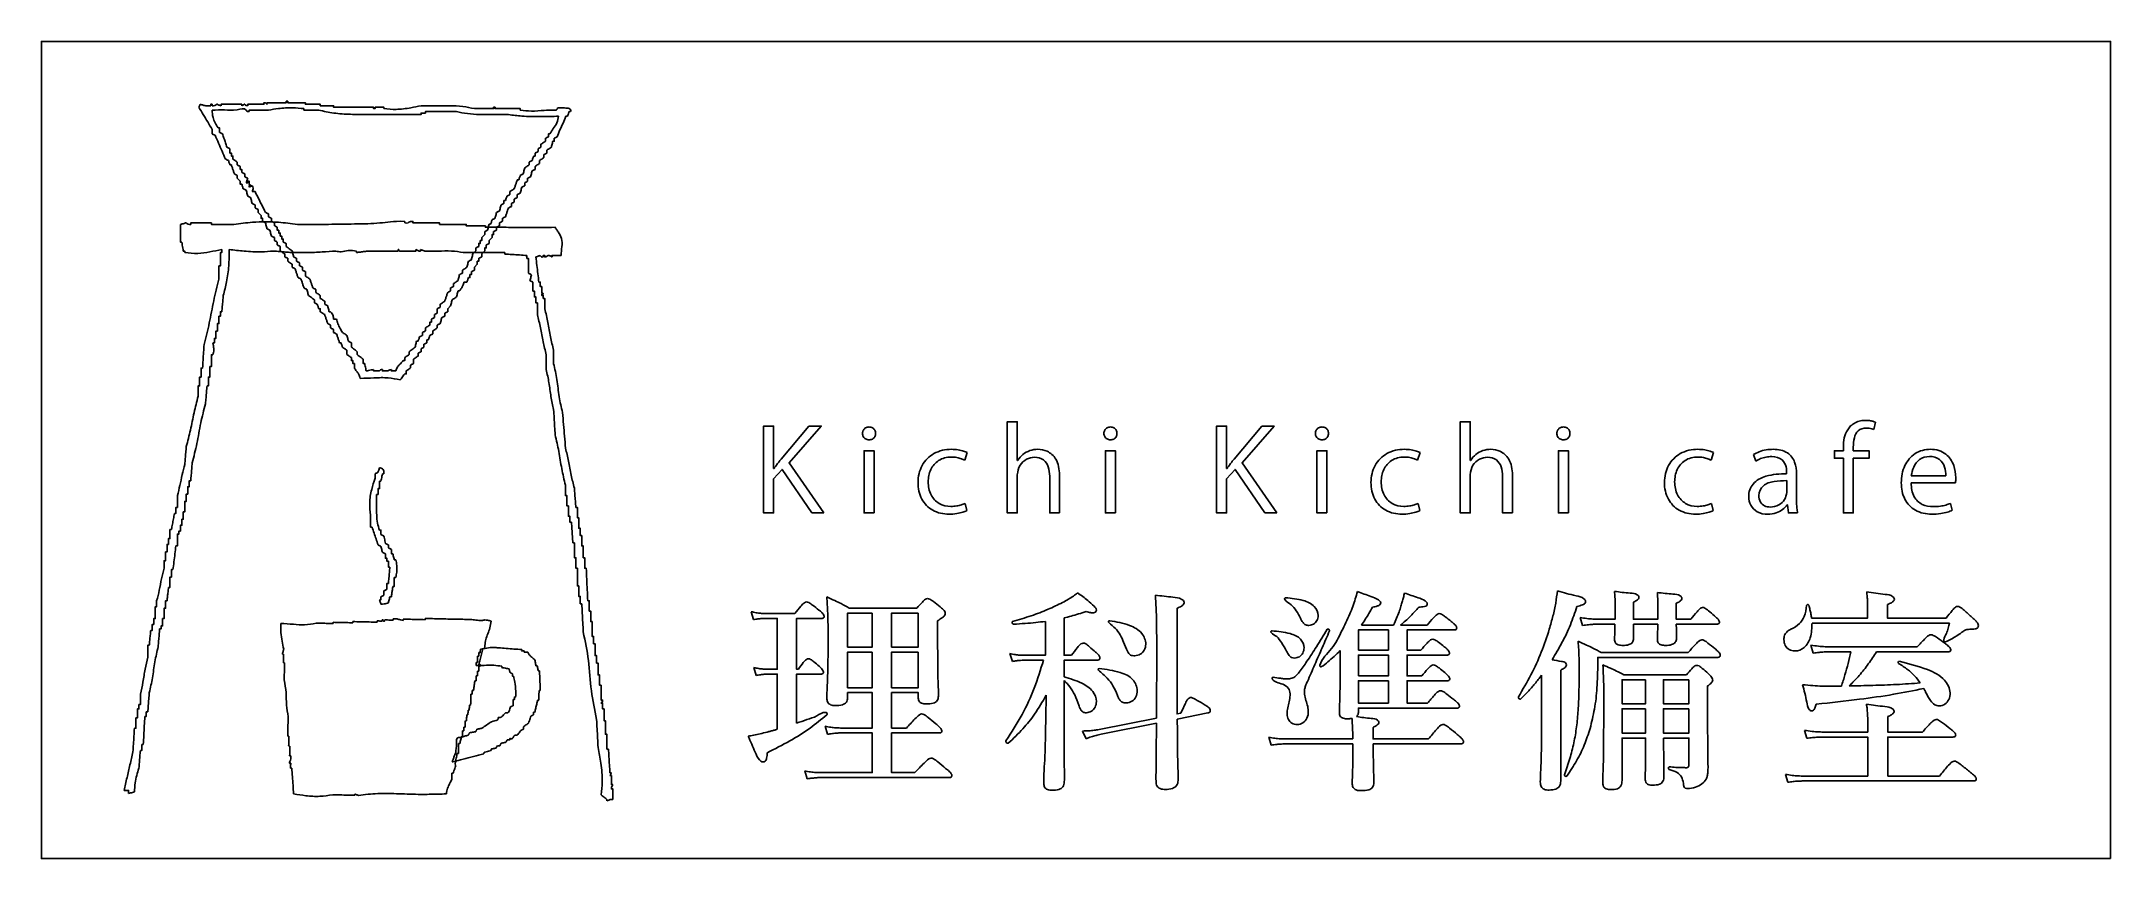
# Model space of a CAD drawing. Extents: x -38 to 63, y 7 to 46.
import ezdxf

# ---------------------------------------------------------------- set-up
doc = ezdxf.new("R2010")
doc.units = 0
doc.layers.add('レイヤー_1', color=7, linetype='CONTINUOUS')

msp = doc.modelspace()

# ---------------------------------------------------------------- linework, layer by layer
at = {"layer": 'レイヤー_1', "color": 3}
msp.add_lwpolyline([(62.771591, 6.526031), (-37.770134, 6.526031), (-37.770134, 46.213544), (62.771591, 46.213544)], close=True, dxfattribs=at)
at = {"layer": 'レイヤー_1', "color": 7}
for points in [[(-21.124652, 42.947366), (-21.124652, 43.01905), (-21.555878, 43.01905), (-21.555878, 42.947366), (-21.627656, 42.947366), (-21.627656, 43.01905), (-22.923297, 43.01905), (-23.57079, 43.01905), (-23.57079, 43.090828), (-24.219404, 43.090828), (-24.219404, 43.163166), (-24.938581, 43.163166), (-24.938581, 43.23569), (-25.802528, 43.23569), (-25.802528, 43.306254), (-25.874773, 43.306254), (-25.874773, 43.23569), (-26.810124, 43.23569), (-26.810124, 43.163166), (-26.882369, 43.23569), (-26.95424, 43.23569), (-26.95424, 43.163166), (-27.745942, 43.163166), (-27.745942, 43.090828)], [(-29.473369, 43.090828), (-29.473369, 43.163166), (-29.544867, 43.163166), (-29.544867, 43.090828)], [(-28.033427, 43.090828), (-28.033427, 43.163166), (-29.041209, 43.163166), (-29.041209, 43.090828)], [(-27.674071, 42.80297), (-27.674071, 42.874841), (-26.738253, 42.874841)], [(-25.010826, 42.947366), (-25.010826, 42.874841), (-24.291181, 42.874841)], [(-21.916354, 42.659414), (-19.324234, 42.659414), (-19.324234, 42.731565), (-19.108433, 42.731565), (-19.108433, 42.80297), (-17.597366, 42.80297)], [(-18.604589, 43.090828), (-19.324234, 43.090828)], [(-14.502428, 42.874841), (-14.502428, 42.947366), (-15.725544, 42.947366), (-15.725544, 43.01905), (-15.798255, 43.01905), (-15.798255, 42.947366), (-16.73314, 42.947366)], [(-15.869939, 42.659414), (-15.077677, 42.659414)], [(-12.127227, 42.80297), (-12.054703, 42.80297)], [(-29.473369, 41.939303), (-29.473369, 41.72369)], [(-29.113174, 41.795374), (-29.113174, 42.011454), (-29.185325, 42.011454)], [(-13.278845, 41.50705), (-13.278845, 41.363961)], [(-13.062579, 41.72369), (-13.13473, 41.72369), (-13.13473, 41.579481)], [(-12.919117, 41.363961), (-12.846685, 41.363961), (-12.846685, 41.50705)], [(-28.46596, 40.500014), (-28.46596, 40.643849), (-28.537458, 40.643849), (-28.537458, 40.787592), (-28.609236, 40.787592), (-28.609236, 41.003485)], [(-28.249507, 40.211783), (-28.249507, 40.356178)], [(-14.070641, 40.356178), (-14.070641, 40.211783)], [(-13.782597, 40.787592), (-13.782597, 40.643849), (-13.854281, 40.643849)], [(-13.638761, 41.003485), (-13.638761, 40.859929)], [(-13.566143, 40.284214), (-13.566143, 40.427863)], [(-13.495206, 41.219752), (-13.495206, 41.075823)], [(-13.35053, 40.571792), (-13.35053, 40.715441)], [(-13.207441, 40.787592), (-13.207441, 40.931707)], [(-28.609236, 40.211783), (-28.537458, 40.211783)], [(-28.249507, 39.708498), (-28.249507, 39.564943), (-28.105391, 39.421014), (-28.105391, 39.276991), (-28.033427, 39.276991)], [(-28.033427, 39.852894), (-28.033427, 39.996076), (-28.105391, 39.996076), (-28.105391, 40.140098)], [(-27.890151, 39.636814), (-27.890151, 39.780463)], [(-27.674071, 39.276991), (-27.674071, 39.421014), (-27.745942, 39.421014), (-27.745942, 39.348676), (-27.81744, 39.348676)], [(-14.574112, 39.492791), (-14.646077, 39.492791)], [(-14.286908, 39.20484), (-14.286908, 39.348676)], [(-14.142512, 39.421014), (-14.142512, 39.564943)], [(-13.782597, 39.996076), (-13.782597, 40.140098)], [(-27.674071, 39.133062), (-27.674071, 39.20484), (-27.60192, 39.20484)], [(-27.385746, 38.917076), (-27.529395, 38.917076)], [(-27.385746, 38.269489), (-27.385746, 38.125467)], [(-15.221793, 38.485569), (-15.293944, 38.485569), (-15.293944, 38.34136)], [(-15.005993, 38.917076), (-15.005993, 38.7738)], [(-14.933841, 38.197804), (-14.933841, 38.34136)], [(-14.790192, 38.413325), (-14.790192, 38.55772)], [(-14.646077, 38.628845), (-14.646077, 38.7738)], [(-31.01788, 37.328313), (-31.01788, 36.4639), (-30.945635, 36.4639)], [(-28.426506, 37.328313), (-29.506066, 37.328313), (-29.506066, 37.400651), (-30.514128, 37.400651), (-30.514128, 37.328313)], [(-27.241911, 38.053969), (-27.241911, 37.909667), (-27.097982, 37.765738), (-27.097982, 37.621435), (-27.025831, 37.621435), (-27.025831, 37.478253)], [(-26.738253, 37.694053), (-26.738253, 37.837515)], [(-26.594044, 37.478253), (-26.594044, 37.621435)], [(-26.449648, 37.26236), (-26.449648, 37.406009)], [(-23.820127, 37.328313), (-25.331661, 37.328313)], [(-15.182992, 37.184384), (-16.191054, 37.184384), (-16.191054, 37.256069), (-17.127059, 37.256069), (-17.127059, 37.328313), (-18.422326, 37.328313), (-18.422326, 37.400651), (-19.717406, 37.400651), (-19.717406, 37.471682), (-19.789277, 37.471682)], [(-15.942184, 37.333858), (-16.013588, 37.333858)], [(-15.510304, 37.26236), (-15.510304, 37.406009)], [(-15.366282, 37.478253), (-15.366282, 37.621435)], [(-26.449648, 36.686364), (-26.449648, 36.542809)], [(-26.018422, 36.470657), (-26.018422, 36.614306), (-26.090573, 36.614306), (-26.090573, 36.758235), (-26.161697, 36.758235), (-26.161697, 36.902351), (-26.234035, 36.902351), (-26.234035, 37.045813), (-26.306373, 37.045813), (-26.306373, 37.190675)], [(-26.306373, 36.470657), (-26.306373, 36.326262)], [(-26.161697, 36.254111), (-26.161697, 36.038497)], [(-25.874773, 36.254111), (-25.874773, 36.398693)], [(-16.229388, 36.974502), (-16.229388, 36.830386), (-16.373784, 36.686364), (-16.373784, 36.542809), (-16.445375, 36.542809), (-16.445375, 36.398693), (-16.51762, 36.398693), (-16.51762, 36.254111)], [(-16.373784, 35.750359), (-16.373784, 35.894755), (-16.229388, 36.038497), (-16.229388, 36.182333), (-16.157704, 36.182333), (-16.157704, 36.326262)], [(-16.013588, 36.398693), (-16.013588, 36.542809), (-15.869939, 36.686364), (-15.869939, 36.830386), (-15.798255, 36.830386), (-15.798255, 36.974502)], [(-15.653579, 37.045813), (-15.653579, 37.190675)], [(-30.873577, 36.03286), (-30.80208, 36.03286), (-30.80208, 35.961175)], [(-29.002595, 36.104824), (-29.002595, 35.961175), (-29.074186, 35.961175), (-29.074186, 35.313402), (-29.146337, 35.313402), (-29.146337, 34.665348)], [(-25.945617, 35.894755), (-25.945617, 35.750359)], [(-25.802528, 35.678488), (-25.802528, 35.534839)], [(-25.586262, 35.390631), (-25.586262, 35.246795)], [(-25.370648, 35.534839), (-25.370648, 35.678488)], [(-25.226253, 35.318946), (-25.226253, 35.462875)], [(-25.082977, 35.102586), (-25.082977, 35.246795)], [(-22.451962, 36.03286), (-22.451962, 35.961175)], [(-21.87662, 36.03286), (-20.437424, 36.03286), (-20.437424, 36.104824)], [(-20.365459, 36.03286), (-19.573197, 36.03286), (-19.573197, 36.104824)], [(-19.429828, 36.03286), (-19.357397, 36.03286), (-19.357397, 36.104824)], [(-17.270334, 35.961175), (-15.255236, 35.961175), (-15.255236, 35.888277)], [(-16.661735, 36.182333), (-16.661735, 36.038497), (-16.805384, 35.894755)], [(-16.73314, 35.102586), (-16.73314, 35.246795), (-16.589771, 35.390631), (-16.589771, 35.534839), (-16.51762, 35.534839), (-16.51762, 35.678488)], [(-14.175489, 35.816966), (-14.175489, 35.672197), (-14.103058, 35.672197), (-14.103058, 34.952926)], [(-13.383787, 35.744628), (-13.383787, 35.816966), (-13.311542, 35.816966), (-13.311542, 35.744628), (-13.239578, 35.744628)], [(-12.952093, 35.744628), (-12.952093, 35.816966), (-12.5204, 35.816966)], [(-24.938581, 34.815288), (-24.938581, 35.030902)], [(-17.885131, 34.239199), (-17.885131, 34.09499)], [(-17.741202, 34.454999), (-17.741202, 34.31135)], [(-17.309042, 35.102586), (-17.309042, 34.95847)], [(-17.237264, 34.527524), (-17.093335, 34.527524)], [(-17.021371, 34.742577), (-16.9495, 34.742577), (-16.9495, 34.886693), (-16.878002, 34.886693), (-16.878002, 35.030902)], [(-13.887538, 34.521233), (-13.887538, 34.089259), (-13.81548, 34.089259), (-13.81548, 33.801681), (-13.743982, 33.801681), (-13.743982, 33.51345), (-13.672205, 33.51345), (-13.672205, 32.938481)], [(-13.456124, 34.017481), (-13.456124, 34.305246), (-13.527996, 34.305246), (-13.527996, 34.521233), (-13.599773, 34.521233)], [(-24.507448, 33.663297), (-24.507448, 33.519648)], [(-24.434457, 34.023306), (-24.434457, 34.166675)], [(-24.291181, 33.231603), (-24.219404, 33.231603), (-24.219404, 33.086928)], [(-24.219404, 33.735448), (-24.219404, 33.87891)], [(-24.00323, 33.447403), (-24.00323, 33.591332)], [(-18.532718, 33.231603), (-18.532718, 33.01515)], [(-18.389069, 33.447403), (-18.389069, 33.303288)], [(-18.028967, 33.086928), (-18.028967, 33.231603), (-17.885131, 33.374972)], [(-17.524935, 34.09499), (-17.453904, 34.09499)], [(-13.311542, 33.225779), (-13.311542, 33.72869), (-13.383787, 33.72869), (-13.383787, 33.873272), (-13.456124, 33.873272), (-13.456124, 33.94505), (-13.383787, 33.94505)], [(-29.434381, 31.570316), (-29.36195, 31.570316), (-29.36195, 31.786023), (-29.289706, 31.786023), (-29.289706, 32.145939), (-29.218581, 32.145939), (-29.218581, 32.505668), (-29.146337, 32.505668), (-29.146337, 32.865957), (-29.074186, 32.865957), (-29.074186, 33.08213), (-29.002595, 33.08213)], [(-23.715186, 33.086928), (-23.78715, 33.086928)], [(-23.715186, 32.439621), (-23.715186, 32.296159)], [(-23.427701, 32.727852), (-23.57079, 32.727852)], [(-23.57079, 32.223541), (-23.57079, 32.079892)], [(-19.108433, 32.296159), (-19.108433, 32.151763)], [(-18.820949, 32.727852), (-18.820949, 32.583737), (-18.892913, 32.583737), (-18.892913, 32.439621)], [(-18.67674, 32.943746), (-18.67674, 32.800097)], [(-18.532718, 32.296159), (-18.532718, 32.439621)], [(-18.173362, 32.871314), (-18.173362, 33.01515)], [(-23.282839, 31.575954), (-23.211434, 31.575954)], [(-22.923297, 31.216132), (-22.923297, 31.000145)], [(-22.70759, 31.360341), (-22.70759, 31.575954)], [(-19.468629, 31.647919), (-19.54022, 31.647919)], [(-19.324234, 31.144634), (-19.324234, 31.28763)], [(-19.252829, 32.079892), (-19.252829, 31.93615)], [(-19.180678, 31.360341), (-19.180678, 31.504456)], [(-19.036842, 31.575954), (-19.036842, 31.72007), (-18.965065, 31.72007)], [(-18.748518, 32.007181), (-18.748518, 32.151763)], [(-12.880409, 30.562254), (-12.880409, 31.210401)], [(-29.937853, 30.346921), (-30.010377, 30.346921), (-30.010377, 29.91476), (-30.082062, 29.91476), (-30.082062, 29.483534), (-30.153933, 29.483534), (-30.153933, 28.979596)], [(-29.722706, 29.483534), (-29.650275, 29.483534), (-29.650275, 29.91476), (-29.578497, 29.91476), (-29.578497, 30.418698), (-29.506066, 30.418698), (-29.506066, 30.994507), (-29.434381, 30.994507)], [(-22.70759, 30.856496), (-22.70759, 30.712287), (-22.635905, 30.712287), (-22.635905, 30.568358), (-22.563194, 30.568358), (-22.563194, 30.352745)], [(-22.419359, 31.000145), (-22.419359, 31.144634)], [(-22.059816, 30.568358), (-22.131407, 30.568358), (-22.131407, 30.784438)], [(-21.339892, 30.208349), (-21.627656, 30.208349), (-21.627656, 30.280594)], [(-20.979416, 30.208349), (-21.195776, 30.208349), (-21.195776, 30.280594)], [(-20.548376, 30.208349), (-20.764176, 30.208349), (-20.764176, 30.280594)], [(-20.116309, 30.856496), (-20.116309, 30.712287), (-20.18818, 30.712287)], [(-20.116309, 30.064887), (-20.044718, 30.064887), (-20.044718, 30.208349)], [(-19.900509, 31.144634), (-19.900509, 31.000145)], [(-19.828545, 30.352745), (-19.828545, 30.496114)], [(-19.684336, 30.568358), (-19.684336, 30.784438)], [(-19.468629, 30.928367), (-19.468629, 31.072016)], [(-13.239578, 30.994507), (-13.239578, 30.275143)], [(0.242894, 23.313398), (-0.328248, 23.313398), (-1.779951, 25.428929), (-2.193817, 24.969234), (-2.193817, 23.313398), (-2.677594, 23.313398), (-2.677594, 27.53326), (-2.193817, 27.53326), (-2.193817, 25.473359), (-2.170482, 25.473359)], [(-1.826528, 25.927267), (-0.474044, 27.53326), (0.120526, 27.53326), (-1.441784, 25.739002), (0.242894, 23.313398)], [(9.646922, 25.168606), (9.646922, 23.313398), (9.162772, 23.313398), (9.162772, 27.743833), (9.646922, 27.743833), (9.646922, 25.866503), (9.658589, 25.866503)], [(22.251418, 23.313398), (21.679996, 23.313398), (20.228573, 25.428929), (19.814614, 24.969234), (19.814614, 23.313398), (19.330744, 23.313398), (19.330744, 27.53326), (19.814614, 27.53326), (19.814614, 25.473359), (19.837948, 25.473359)], [(20.18181, 25.927267), (21.534387, 27.53326), (22.128864, 27.53326), (20.566554, 25.739002), (22.251418, 23.313398)], [(31.654867, 25.168606), (31.654867, 23.313398), (31.170997, 23.313398), (31.170997, 27.743833), (31.654867, 27.743833), (31.654867, 25.866503), (31.666535, 25.866503)], [(51.341982, 27.721711), (51.260404, 27.361702)], [(7.215578, 26.242893), (7.093024, 25.871963)], [(29.223915, 26.242893), (29.101454, 25.871963)], [(43.483379, 26.242893), (43.360918, 25.871963)], [(45.529709, 25.833181), (45.413221, 26.148854)], [(50.269422, 26.503262), (50.269422, 26.331612), (51.038723, 26.331612), (51.038723, 25.971696), (50.269422, 25.971696), (50.269422, 23.313398), (49.785459, 23.313398), (49.785459, 25.971696), (49.348259, 25.971696), (49.348259, 26.331612), (49.785459, 26.331612)], [(-21.557633, 25.214632), (-21.557633, 24.998365)], [(-21.197438, 25.214632), (-21.125473, 25.214632)], [(11.705423, 25.151992), (11.705423, 23.313398)], [(33.712715, 25.151992), (33.712715, 23.313398)], [(47.511765, 25.201742), (47.511765, 24.033229)], [(-31.161248, 24.156577), (-31.161248, 23.581515), (-31.233586, 23.581515), (-31.233586, 23.29291), (-31.305644, 23.29291)], [(-31.233586, 21.709692), (-31.161248, 21.709692), (-31.161248, 22.285781), (-31.090031, 22.285781), (-31.090031, 22.429243), (-31.01788, 22.429243), (-31.01788, 22.718034), (-30.945635, 22.718034), (-30.945635, 23.005332), (-30.873577, 23.005332), (-30.873577, 23.364781), (-30.80208, 23.364781), (-30.80208, 23.868812), (-30.729462, 23.868812), (-30.729462, 24.228728), (-30.657777, 24.228728), (-30.657777, 24.58827), (-30.585813, 24.58827), (-30.585813, 24.876128), (-30.514128, 24.876128)], [(-21.484922, 23.6316), (-21.484922, 24.207783), (-21.413424, 24.207783)], [(-21.413424, 24.207783), (-21.413424, 24.495174), (-21.341273, 24.495174), (-21.341273, 24.855183), (-21.269589, 24.855183)], [(-12.304226, 24.660235), (-12.304226, 24.156577), (-12.232449, 24.156577), (-12.232449, 23.653106), (-12.159831, 23.653106), (-12.159831, 23.148981), (-12.088426, 23.148981), (-12.088426, 22.861683), (-12.015995, 22.861683)], [(11.705423, 23.313398), (11.22146, 23.313398), (11.22146, 25.096549)], [(33.712715, 23.313398), (33.228752, 23.313398), (33.228752, 25.096549)], [(47.033775, 24.310166), (47.033775, 24.880655)], [(55.236398, 24.76988), (53.073731, 24.76988)], [(53.085305, 25.113275), (54.770076, 25.113275)], [(-21.772967, 23.198694), (-21.772967, 22.623725), (-21.701189, 22.623725)], [(-11.296444, 20.629758), (-11.368035, 20.629758), (-11.368035, 21.133323), (-11.44084, 21.133323), (-11.44084, 21.709692), (-11.512617, 21.709692), (-11.512617, 22.21307), (-11.584582, 22.21307), (-11.584582, 22.573359), (-11.656733, 22.573359), (-11.656733, 23.077017), (-11.728231, 23.077017), (-11.728231, 23.581515), (-11.800102, 23.581515)], [(7.110478, 23.778647), (7.19803, 23.424238)], [(29.118816, 23.778647), (29.206368, 23.424238)], [(43.378373, 23.778647), (43.465831, 23.424238)], [(47.558248, 23.313398), (47.115354, 23.313398), (47.068684, 23.701035), (47.051323, 23.701035)], [(54.985689, 23.773112), (55.078935, 23.440638)], [(-31.449573, 22.501674), (-31.521724, 22.501674), (-31.521724, 22.069421), (-31.593969, 22.069421), (-31.593969, 21.781843), (-31.66528, 21.781843), (-31.66528, 21.421927), (-31.737057, 21.421927), (-31.737057, 20.989954), (-31.809209, 20.989954), (-31.809209, 20.629758)], [(-21.269589, 22.263902), (-21.269589, 22.479422), (-21.341273, 22.479422)], [(-21.053695, 21.328738), (-21.053695, 21.112378), (-20.981544, 21.112378), (-20.981544, 20.968542), (-20.909113, 20.968542), (-20.909113, 20.680404), (-20.837989, 20.680404)], [(-20.909113, 21.615755), (-20.909113, 21.760151)], [(-20.693126, 21.328738), (-20.765838, 21.328738), (-20.765838, 21.544164)], [(-11.943751, 21.853901), (-11.872813, 21.853901), (-11.872813, 21.133323), (-11.800102, 21.133323), (-11.800102, 20.629758), (-11.728231, 20.629758), (-11.728231, 19.766278), (-11.656733, 19.766278), (-11.656733, 19.262807), (-11.584582, 19.262807), (-11.584582, 18.902518), (-11.512617, 18.902518)], [(-31.593969, 19.694034), (-31.521724, 19.694034), (-31.521724, 20.198438), (-31.449573, 20.198438), (-31.449573, 20.558447), (-31.377329, 20.558447)], [(-20.693126, 19.744959), (-20.621535, 19.744959), (-20.621535, 20.176746), (-20.549757, 20.176746)], [(-20.549757, 21.03948), (-20.621535, 21.03948)], [(-21.269589, 19.240368), (-21.269589, 19.168964), (-21.269589, 19.096719), (-21.341273, 19.096719)], [(-21.125473, 19.528693), (-21.125473, 19.313173)], [(-20.909113, 19.888515), (-20.981544, 19.888515), (-20.981544, 19.600657)], [(-20.837989, 19.240368), (-20.765838, 19.240368)], [(-32.169031, 19.046727), (-32.169031, 18.758962), (-32.240715, 18.758962), (-32.240715, 18.18278), (-32.313427, 18.18278), (-32.313427, 17.895296), (-32.384831, 17.895296), (-32.384831, 17.607158), (-32.457355, 17.607158)], [(-32.025475, 17.679589), (-31.953231, 17.679589), (-31.953231, 17.822491), (-31.8822, 17.822491), (-31.8822, 18.18278), (-31.809209, 18.18278), (-31.809209, 18.686718), (-31.737057, 18.686718), (-31.737057, 19.046727), (-31.66528, 19.046727)], [(-10.216884, 11.848321), (-10.289035, 11.848321), (-10.289035, 12.568525), (-10.360999, 12.568525), (-10.360999, 13.217232), (-10.43259, 13.217232), (-10.43259, 13.792295), (-10.504742, 13.792295), (-10.504742, 14.080712), (-10.577359, 14.080712), (-10.504742, 14.15221), (-10.504742, 14.224641), (-10.577359, 14.224641), (-10.577359, 14.944193), (-10.649137, 14.944193), (-10.649137, 15.447664), (-10.720915, 15.447664), (-10.720915, 16.023846), (-10.793066, 16.023846), (-10.793066, 16.383668), (-10.865031, 16.383668), (-10.865031, 16.960038), (-10.936435, 16.960038), (-10.936435, 17.319393), (-11.008399, 17.319393), (-11.008399, 18.038944), (-11.081017, 18.038944), (-11.081017, 18.543069), (-11.152795, 18.543069), (-11.152795, 19.046727), (-11.224199, 19.046727)], [(-3.16811, 18.129857), (-3.28273, 18.515441)], [(-2.626369, 18.432089), (-1.157212, 18.432089)], [(-2.490841, 15.722921), (-2.011544, 15.722921), (-2.011544, 18.192301), (-2.595101, 18.192301)], [(0.124428, 18.192301), (-1.07386, 18.192301), (-1.07386, 15.722921), (-0.990508, 15.722921)], [(1.478872, 18.692598), (4.771409, 18.692598)], [(11.920122, 18.213153), (11.920122, 16.400227), (12.274437, 16.400227)], [(17.411169, 18.681995), (17.411169, 13.555811), (17.588326, 13.586986)], [(37.114254, 17.848626), (36.999633, 18.234117)], [(37.885142, 18.150671), (38.697939, 18.150671), (38.697939, 18.421635)], [(39.583727, 18.984283), (39.583727, 18.150671), (40.771187, 18.150671), (40.771187, 18.432089)], [(41.667429, 18.932106), (41.667429, 18.150671), (42.37606, 18.150671)], [(48.242013, 18.202773), (50.961448, 18.202773), (50.961448, 18.848773)], [(51.930401, 18.869495), (51.930401, 18.202773), (54.774911, 18.202773)], [(5.771725, 18.077773), (5.771725, 17.473403)], [(9.971201, 16.400227), (11.013425, 16.400227), (11.013425, 18.046449)], [(26.371948, 17.869441), (27.934818, 17.869441)], [(28.268132, 17.869441), (29.560226, 17.869441)], [(30.862586, 17.629746), (28.591086, 17.629746), (28.591086, 16.650338), (29.258087, 16.650338)], [(38.687485, 17.911163), (37.885142, 17.911163)], [(40.771187, 17.911163), (39.583727, 17.911163)], [(43.626337, 17.911163), (41.667429, 17.911163)], [(54.941521, 17.963172), (48.262734, 17.963172)], [(-32.52876, 16.88714), (-32.601564, 16.88714), (-32.601564, 16.312077)], [(9.408366, 16.098088), (9.293652, 16.483672)], [(10.91962, 16.160625), (9.971201, 16.160625)], [(13.524808, 16.160625), (11.920122, 16.160625), (11.920122, 15.347922)], [(25.340364, 16.118865), (25.340364, 16.629524)], [(30.508364, 16.410737), (28.591086, 16.410737), (28.591086, 15.399968), (29.299716, 15.399968)], [(43.647152, 16.296023), (37.853873, 16.296023), (37.853873, 15.993978)], [(38.020577, 16.535718), (42.240531, 16.535718)], [(48.325271, 16.504468), (48.210744, 16.889959)], [(50.148838, 16.567005), (49.075531, 16.567005)], [(49.200606, 16.806607), (53.378744, 16.806607)], [(54.868623, 16.567005), (51.399208, 16.567005)], [(-3.042942, 15.420875), (-3.157656, 15.806459)], [(-2.011544, 12.805607), (-2.011544, 15.483413), (-2.46984, 15.483413)], [(0.093159, 15.483413), (-1.07386, 15.483413), (-1.07386, 13.097385)], [(11.920122, 15.170857), (11.920122, 14.431051)], [(30.529272, 15.160459), (28.591086, 15.160459), (28.591086, 14.076792), (29.58104, 14.076792)], [(35.123984, 12.993125), (35.123984, 15.431236)], [(36.051401, 15.681292), (36.051401, 10.294504)], [(39.125058, 15.452144), (42.167354, 15.452144)], [(-32.961667, 14.511752), (-32.961667, 14.008188), (-33.032791, 14.008188), (-33.032791, 13.792295), (-33.105222, 13.792295), (-33.105222, 13.360788), (-33.177467, 13.360788), (-33.177467, 12.85685), (-33.248311, 12.85685)], [(1.051752, 12.868051), (2.604168, 12.868051), (2.604168, 14.587357), (1.405974, 14.587357), (1.405974, 14.326754)], [(4.833946, 14.368477), (4.833946, 14.587357), (3.541946, 14.587357), (3.541946, 12.868051)], [(43.188577, 14.910217), (43.188577, 14.264217)], [(49.263143, 14.899875), (49.690169, 14.899875)], [(-32.74512, 13.432659), (-32.673156, 13.432659), (-32.673156, 13.648366), (-32.601564, 13.648366)], [(13.61852, 12.795097), (16.410947, 13.347478)], [(16.410947, 13.097422), (13.722873, 12.566043)], [(18.911595, 13.59744), (17.421623, 13.295301)], [(30.998021, 13.837191), (26.225872, 13.837191), (26.225872, 13.65994)], [(48.89856, 12.67019), (50.971809, 12.67019), (50.971809, 13.274561)], [(51.940949, 13.420357), (51.940949, 12.67019), (53.6288, 12.67019)], [(-32.961667, 11.776823), (-32.889049, 11.776823), (-32.889049, 12.065148), (-32.816991, 12.065148)], [(0.082705, 10.700996), (2.604168, 10.700996), (2.604168, 12.628542), (1.082927, 12.628542)], [(0.426567, 12.566005), (0.311853, 12.951496)], [(3.541946, 12.868051), (4.260844, 12.868051)], [(5.844622, 12.628542), (3.541946, 12.628542), (3.541946, 10.700996), (4.667243, 10.700996)], [(12.993335, 12.347162), (12.816271, 12.722199)], [(21.985289, 12.034719), (21.870669, 12.420116)], [(22.673105, 12.336671), (25.955002, 12.336671)], [(25.955002, 12.097163), (22.714735, 12.097163)], [(26.934503, 12.899319), (26.934503, 12.336671), (29.633123, 12.336671)], [(31.1959, 12.097163), (26.934503, 12.097163)], [(40.177457, 11.805478), (40.177457, 12.3783), (39.031346, 12.3783), (39.031346, 10.325773)], [(42.282254, 11.086487), (42.282254, 12.3783), (41.052791, 12.3783)], [(47.866883, 10.534218), (50.971809, 10.534218), (50.971809, 12.430589), (48.773486, 12.430589)], [(48.012772, 12.367865), (47.898151, 12.753542)], [(55.108225, 12.430589), (51.940949, 12.430589), (51.940949, 10.534218)], [(-10.072955, 10.697449), (-10.144733, 10.697449)], [(-10.001364, 10.122107), (-10.072955, 10.122107), (-10.072955, 10.553801), (-10.144733, 10.553801)], [(-0.563201, 10.398764), (-0.677915, 10.784255)], [(6.334373, 10.461301), (0.113974, 10.461301)], [(47.085354, 10.231986), (46.970827, 10.61757)], [(56.10854, 10.294523), (47.783624, 10.294523)], [(51.940949, 10.534218), (54.451958, 10.534218)], [(-33.752436, 9.833409), (-33.536822, 9.833409), (-33.536822, 9.68976)], [(-10.289035, 9.401436), (-10.289035, 9.329938)], [(-10.001364, 9.401436), (-10.001364, 9.906027), (-10.072955, 9.906027), (-10.072955, 9.977991)]]:
    msp.add_lwpolyline(points, dxfattribs=at)
at = {"layer": 'レイヤー_1', "color": 1}
for points in [[(-31.01788, 37.328313), (-31.01788, 36.4639), (-30.945635, 36.4639)], [(-28.426506, 37.328313), (-29.506066, 37.328313), (-29.506066, 37.400651), (-30.514128, 37.400651), (-30.514128, 37.328313)], [(-23.820127, 37.328313), (-25.331661, 37.328313)], [(-15.182992, 37.184384), (-16.191054, 37.184384), (-16.191054, 37.256069), (-17.127059, 37.256069), (-17.127059, 37.328313), (-18.422326, 37.328313), (-18.422326, 37.400651), (-19.717406, 37.400651), (-19.717406, 37.471682), (-19.789277, 37.471682)], [(-30.873577, 36.03286), (-30.80208, 36.03286), (-30.80208, 35.961175)], [(-29.002595, 36.104824), (-29.002595, 35.961175), (-29.074186, 35.961175), (-29.074186, 35.313402), (-29.146337, 35.313402), (-29.146337, 34.665348)], [(-22.451962, 36.03286), (-22.451962, 35.961175)], [(-21.87662, 36.03286), (-20.437424, 36.03286), (-20.437424, 36.104824)], [(-20.365459, 36.03286), (-19.573197, 36.03286), (-19.573197, 36.104824)], [(-19.429828, 36.03286), (-19.357397, 36.03286), (-19.357397, 36.104824)], [(-17.270334, 35.961175), (-15.255236, 35.961175), (-15.255236, 35.888277)], [(-14.175489, 35.816966), (-14.175489, 35.672197), (-14.103058, 35.672197), (-14.103058, 34.952926)], [(-13.383787, 35.744628), (-13.383787, 35.816966), (-13.311542, 35.816966), (-13.311542, 35.744628), (-13.239578, 35.744628)], [(-12.952093, 35.744628), (-12.952093, 35.816966), (-12.5204, 35.816966)], [(-13.887538, 34.521233), (-13.887538, 34.089259), (-13.81548, 34.089259), (-13.81548, 33.801681), (-13.743982, 33.801681), (-13.743982, 33.51345), (-13.672205, 33.51345), (-13.672205, 32.938481)], [(-13.456124, 34.017481), (-13.456124, 34.305246), (-13.527996, 34.305246), (-13.527996, 34.521233), (-13.599773, 34.521233)], [(-13.311542, 33.225779), (-13.311542, 33.72869), (-13.383787, 33.72869), (-13.383787, 33.873272), (-13.456124, 33.873272), (-13.456124, 33.94505), (-13.383787, 33.94505)], [(-29.434381, 31.570316), (-29.36195, 31.570316), (-29.36195, 31.786023), (-29.289706, 31.786023), (-29.289706, 32.145939), (-29.218581, 32.145939), (-29.218581, 32.505668), (-29.146337, 32.505668), (-29.146337, 32.865957), (-29.074186, 32.865957), (-29.074186, 33.08213), (-29.002595, 33.08213)], [(-12.880409, 30.562254), (-12.880409, 31.210401)], [(-29.937853, 30.346921), (-30.010377, 30.346921), (-30.010377, 29.91476), (-30.082062, 29.91476), (-30.082062, 29.483534), (-30.153933, 29.483534), (-30.153933, 28.979596)], [(-29.722706, 29.483534), (-29.650275, 29.483534), (-29.650275, 29.91476), (-29.578497, 29.91476), (-29.578497, 30.418698), (-29.506066, 30.418698), (-29.506066, 30.994507), (-29.434381, 30.994507)], [(-13.239578, 30.994507), (-13.239578, 30.275143)], [(-31.161248, 24.156577), (-31.161248, 23.581515), (-31.233586, 23.581515), (-31.233586, 23.29291), (-31.305644, 23.29291)], [(-31.233586, 21.709692), (-31.161248, 21.709692), (-31.161248, 22.285781), (-31.090031, 22.285781), (-31.090031, 22.429243), (-31.01788, 22.429243), (-31.01788, 22.718034), (-30.945635, 22.718034), (-30.945635, 23.005332), (-30.873577, 23.005332), (-30.873577, 23.364781), (-30.80208, 23.364781), (-30.80208, 23.868812), (-30.729462, 23.868812), (-30.729462, 24.228728), (-30.657777, 24.228728), (-30.657777, 24.58827), (-30.585813, 24.58827), (-30.585813, 24.876128), (-30.514128, 24.876128)], [(-12.304226, 24.660235), (-12.304226, 24.156577), (-12.232449, 24.156577), (-12.232449, 23.653106), (-12.159831, 23.653106), (-12.159831, 23.148981), (-12.088426, 23.148981), (-12.088426, 22.861683), (-12.015995, 22.861683)], [(-11.296444, 20.629758), (-11.368035, 20.629758), (-11.368035, 21.133323), (-11.44084, 21.133323), (-11.44084, 21.709692), (-11.512617, 21.709692), (-11.512617, 22.21307), (-11.584582, 22.21307), (-11.584582, 22.573359), (-11.656733, 22.573359), (-11.656733, 23.077017), (-11.728231, 23.077017), (-11.728231, 23.581515), (-11.800102, 23.581515)], [(-31.449573, 22.501674), (-31.521724, 22.501674), (-31.521724, 22.069421), (-31.593969, 22.069421), (-31.593969, 21.781843), (-31.66528, 21.781843), (-31.66528, 21.421927), (-31.737057, 21.421927), (-31.737057, 20.989954), (-31.809209, 20.989954), (-31.809209, 20.629758)], [(-11.943751, 21.853901), (-11.872813, 21.853901), (-11.872813, 21.133323), (-11.800102, 21.133323), (-11.800102, 20.629758), (-11.728231, 20.629758), (-11.728231, 19.766278), (-11.656733, 19.766278), (-11.656733, 19.262807), (-11.584582, 19.262807), (-11.584582, 18.902518), (-11.512617, 18.902518)], [(-31.593969, 19.694034), (-31.521724, 19.694034), (-31.521724, 20.198438), (-31.449573, 20.198438), (-31.449573, 20.558447), (-31.377329, 20.558447)], [(-32.169031, 19.046727), (-32.169031, 18.758962), (-32.240715, 18.758962), (-32.240715, 18.18278), (-32.313427, 18.18278), (-32.313427, 17.895296), (-32.384831, 17.895296), (-32.384831, 17.607158), (-32.457355, 17.607158)], [(-32.025475, 17.679589), (-31.953231, 17.679589), (-31.953231, 17.822491), (-31.8822, 17.822491), (-31.8822, 18.18278), (-31.809209, 18.18278), (-31.809209, 18.686718), (-31.737057, 18.686718), (-31.737057, 19.046727), (-31.66528, 19.046727)], [(-10.216884, 11.848321), (-10.289035, 11.848321), (-10.289035, 12.568525), (-10.360999, 12.568525), (-10.360999, 13.217232), (-10.43259, 13.217232), (-10.43259, 13.792295), (-10.504742, 13.792295), (-10.504742, 14.080712), (-10.577359, 14.080712), (-10.504742, 14.15221), (-10.504742, 14.224641), (-10.577359, 14.224641), (-10.577359, 14.944193), (-10.649137, 14.944193), (-10.649137, 15.447664), (-10.720915, 15.447664), (-10.720915, 16.023846), (-10.793066, 16.023846), (-10.793066, 16.383668), (-10.865031, 16.383668), (-10.865031, 16.960038), (-10.936435, 16.960038), (-10.936435, 17.319393), (-11.008399, 17.319393), (-11.008399, 18.038944), (-11.081017, 18.038944), (-11.081017, 18.543069), (-11.152795, 18.543069), (-11.152795, 19.046727), (-11.224199, 19.046727)], [(-32.52876, 16.88714), (-32.601564, 16.88714), (-32.601564, 16.312077)], [(-32.961667, 14.511752), (-32.961667, 14.008188), (-33.032791, 14.008188), (-33.032791, 13.792295), (-33.105222, 13.792295), (-33.105222, 13.360788), (-33.177467, 13.360788), (-33.177467, 12.85685), (-33.248311, 12.85685)], [(-32.74512, 13.432659), (-32.673156, 13.432659), (-32.673156, 13.648366), (-32.601564, 13.648366)], [(-32.961667, 11.776823), (-32.889049, 11.776823), (-32.889049, 12.065148), (-32.816991, 12.065148)], [(-10.072955, 10.697449), (-10.144733, 10.697449)], [(-10.001364, 10.122107), (-10.072955, 10.122107), (-10.072955, 10.553801), (-10.144733, 10.553801)], [(-33.752436, 9.833409), (-33.536822, 9.833409), (-33.536822, 9.68976)], [(-10.289035, 9.401436), (-10.289035, 9.329938)], [(-10.001364, 9.401436), (-10.001364, 9.906027), (-10.072955, 9.906027), (-10.072955, 9.977991)]]:
    msp.add_lwpolyline(points, dxfattribs=at)
msp.add_lwpolyline([(-26.482812, 36.03286)], close=True, dxfattribs=at)
at = {"layer": 'レイヤー_1', "color": 7}
for points in [[(2.68584, 23.313445), (2.202063, 23.313445), (2.202063, 26.331658), (2.68584, 26.331658)], [(14.41642, 23.313445), (13.932644, 23.313445), (13.932644, 26.331658), (14.41642, 26.331658)], [(24.694271, 23.313445), (24.210307, 23.313445), (24.210307, 26.331658), (24.694271, 26.331658)], [(36.423544, 23.313445), (35.939674, 23.313445), (35.939674, 26.331658), (36.423544, 26.331658)], [(2.604168, 18.452903), (1.405974, 18.452903), (1.405974, 16.796321), (2.604168, 16.796321)], [(4.833946, 18.452903), (3.541946, 18.452903), (3.541946, 16.796321), (4.833946, 16.796321)], [(26.225872, 16.650338), (27.684669, 16.650338), (27.684669, 17.629746), (26.225872, 17.629746)], [(2.604168, 16.556626), (1.405974, 16.556626), (1.405974, 14.827145), (2.604168, 14.827145)], [(4.833946, 16.556626), (3.541946, 16.556626), (3.541946, 14.827145), (4.833946, 14.827145)], [(26.225872, 15.399968), (27.684669, 15.399968), (27.684669, 16.41055), (26.225872, 16.41055)], [(27.684576, 15.160459), (26.225686, 15.160459), (26.225686, 14.076979), (27.684576, 14.076979)], [(40.177457, 15.212449), (39.031346, 15.212449), (39.031346, 14.045617), (40.177457, 14.045617)], [(42.282254, 15.212449), (41.042337, 15.212449), (41.042337, 14.045617), (42.282254, 14.045617)], [(40.177457, 13.805922), (39.031346, 13.805922), (39.031346, 12.617995), (40.177457, 12.617995)], [(42.282254, 13.805922), (41.042337, 13.805922), (41.042337, 12.617995), (42.282254, 12.617995)]]:
    msp.add_lwpolyline(points, close=True, dxfattribs=at)
for points, knots in [([(-30.048992, 43.163166), (-30.056876, 43.147096), (-30.072657, 43.114935), (-30.096765, 43.066987), (-30.11278, 43.035005), (-30.120769, 43.01905)], [0, 0, 0, 0, 0.053699, 0.107471, 0.161002, 0.161002, 0.161002, 0.161002]), ([(-30.120769, 43.01905), (-30.048765, 42.899145), (-29.904741, 42.659309), (-29.688849, 42.299448), (-29.545196, 42.059351), (-29.473369, 41.939303)], [0, 0, 0, 0, 0.419589, 0.839275, 1.25896, 1.25896, 1.25896, 1.25896]), ([(-29.544867, 43.090828), (-29.611088, 43.084798), (-29.735086, 43.073509), (-29.904625, 43.11134), (-30.003921, 43.146986), (-30.048992, 43.163166)], [0, 0, 0, 0, 0.198279, 0.371277, 0.515067, 0.515067, 0.515067, 0.515067]), ([(-29.041209, 43.090828), (-29.065469, 43.099637), (-29.113984, 43.117255), (-29.18209, 43.129741), (-29.252401, 43.184834), (-29.282619, 43.1182), (-29.359109, 43.081027), (-29.429714, 43.087083), (-29.473369, 43.090828)], [0, 0, 0, 0, 0.075934, 0.151854, 0.22769, 0.260539, 0.340351, 0.469642, 0.469642, 0.469642, 0.469642]), ([(-29.473369, 42.874841), (-29.269893, 42.88401), (-28.857871, 42.902576), (-28.365492, 42.824156), (-27.881016, 43.002239), (-27.799649, 42.841226), (-27.753434, 42.800934), (-27.703378, 42.802218), (-27.674071, 42.80297)], [0, 0, 0, 0, 0.597767, 1.210423, 1.656343, 1.683135, 1.743101, 1.827804, 1.827804, 1.827804, 1.827804]), ([(-29.185325, 42.011454), (-29.233233, 42.095347), (-29.327185, 42.259865), (-29.455492, 42.543686), (-29.466963, 42.756167), (-29.473369, 42.874841)], [0, 0, 0, 0, 0.290375, 0.569438, 0.922484, 0.922484, 0.922484, 0.922484]), ([(-27.745942, 43.090828), (-27.771612, 43.092229), (-27.819114, 43.094821), (-27.865623, 43.126834), (-27.893066, 43.178972), (-27.939275, 43.132571), (-27.985337, 43.116555), (-28.017399, 43.099402), (-28.033427, 43.090828)], [0, 0, 0, 0, 0.075183, 0.139121, 0.168548, 0.222061, 0.275565, 0.32905, 0.32905, 0.32905, 0.32905]), ([(-26.738253, 42.874841), (-26.577141, 42.90226), (-26.188778, 42.968353), (-25.608252, 43.011935), (-25.194742, 42.967243), (-25.010826, 42.947366)], [0, 0, 0, 0, 0.490446, 1.182224, 1.736372, 1.736372, 1.736372, 1.736372]), ([(-24.291181, 42.874841), (-24.051137, 42.82204), (-23.54564, 42.710848), (-22.747497, 42.66651), (-22.196292, 42.661804), (-21.916354, 42.659414)], [0, 0, 0, 0, 0.736267, 1.550465, 2.390683, 2.390683, 2.390683, 2.390683]), ([(-19.324234, 43.090828), (-19.488318, 43.055867), (-19.888025, 42.970702), (-20.492192, 42.887735), (-20.928764, 42.928896), (-21.124652, 42.947366)], [0, 0, 0, 0, 0.50372, 1.227056, 1.81576, 1.81576, 1.81576, 1.81576]), ([(-16.73314, 42.947366), (-16.919116, 42.988606), (-17.312994, 43.07595), (-17.942778, 43.091489), (-18.379843, 43.091052), (-18.604589, 43.090828)], [0, 0, 0, 0, 0.570222, 1.20767, 1.882426, 1.882426, 1.882426, 1.882426]), ([(-17.597366, 42.80297), (-17.422685, 42.765548), (-17.055388, 42.686863), (-16.47478, 42.662226), (-16.074083, 42.660363), (-15.869939, 42.659414)], [0, 0, 0, 0, 0.535052, 1.125033, 1.7378, 1.7378, 1.7378, 1.7378]), ([(-15.077677, 42.659414), (-14.860252, 42.630652), (-14.340181, 42.561855), (-13.524115, 42.569983), (-12.929193, 42.573568), (-12.639099, 42.575316)], [0, 0, 0, 0, 0.657279, 1.572179, 2.442852, 2.442852, 2.442852, 2.442852]), ([(-12.054703, 42.80297), (-12.043643, 42.83561), (-12.026403, 42.886485), (-12.086882, 42.920814), (-12.143256, 42.962066), (-12.278721, 42.984369), (-12.449866, 42.971007), (-12.679567, 43.019634), (-12.719411, 42.904729), (-12.798233, 42.859525), (-13.012426, 42.891401), (-13.405612, 42.861959), (-13.934586, 42.807535), (-14.322459, 42.853509), (-14.502428, 42.874841)], [0, 0, 0, 0, 0.087691, 0.13668, 0.186396, 0.302025, 0.523204, 0.768553, 0.798218, 0.87274, 1.014832, 1.432642, 2.059, 2.601202, 2.601202, 2.601202, 2.601202]), ([(-12.639099, 42.575316), (-12.661874, 42.466791), (-12.707404, 42.249838), (-12.89657, 41.98576), (-13.008807, 41.808577), (-13.062579, 41.72369)], [0, 0, 0, 0, 0.328929, 0.657565, 0.95982, 0.95982, 0.95982, 0.95982]), ([(-12.703036, 41.579481), (-12.663186, 41.691532), (-12.582567, 41.918214), (-12.41425, 42.236575), (-12.33385, 42.46328), (-12.294118, 42.575316)], [0, 0, 0, 0, 0.356373, 0.720951, 1.077155, 1.077155, 1.077155, 1.077155]), ([(-12.294118, 42.575316), (-12.280088, 42.574541), (-12.260992, 42.573488), (-12.232093, 42.58897), (-12.213064, 42.587932), (-12.199099, 42.58717)], [0, 0, 0, 0, 0.040908, 0.055676, 0.096398, 0.096398, 0.096398, 0.096398]), ([(-12.199099, 42.58717), (-12.19108, 42.61123), (-12.175067, 42.659272), (-12.151277, 42.731261), (-12.135233, 42.779099), (-12.127227, 42.80297)], [0, 0, 0, 0, 0.076082, 0.151922, 0.227454, 0.227454, 0.227454, 0.227454]), ([(-29.473369, 41.72369), (-29.457354, 41.715625), (-29.425341, 41.699505), (-29.377246, 41.675659), (-29.345167, 41.659879), (-29.32916, 41.652005)], [0, 0, 0, 0, 0.053792, 0.107529, 0.161044, 0.161044, 0.161044, 0.161044]), ([(-29.32916, 41.652005), (-29.273189, 41.523887), (-29.161277, 41.26772), (-28.993123, 40.883772), (-28.881048, 40.627895), (-28.825036, 40.500014)], [0, 0, 0, 0, 0.419432, 0.838638, 1.257468, 1.257468, 1.257468, 1.257468]), ([(-28.969431, 41.72369), (-28.985406, 41.731602), (-29.017419, 41.747458), (-29.065173, 41.771674), (-29.097197, 41.787486), (-29.113174, 41.795374)], [0, 0, 0, 0, 0.05348, 0.107173, 0.160626, 0.160626, 0.160626, 0.160626]), ([(-28.753818, 41.075823), (-28.777624, 41.147716), (-28.825272, 41.291613), (-28.897301, 41.507516), (-28.94537, 41.651578), (-28.969431, 41.72369)], [0, 0, 0, 0, 0.227195, 0.454743, 0.682804, 0.682804, 0.682804, 0.682804]), ([(-13.278845, 41.363961), (-13.302762, 41.347788), (-13.350596, 41.315441), (-13.422785, 41.267474), (-13.471049, 41.23567), (-13.495206, 41.219752)], [0, 0, 0, 0, 0.086615, 0.17323, 0.260017, 0.260017, 0.260017, 0.260017]), ([(-13.13473, 41.579481), (-13.150703, 41.571513), (-13.182716, 41.555543), (-13.230835, 41.531559), (-13.262823, 41.515229), (-13.278845, 41.50705)], [0, 0, 0, 0, 0.053551, 0.107325, 0.161294, 0.161294, 0.161294, 0.161294]), ([(-12.990801, 41.075823), (-12.982807, 41.107836), (-12.966833, 41.171814), (-12.942997, 41.267875), (-12.927083, 41.331904), (-12.919117, 41.363961)], [0, 0, 0, 0, 0.098989, 0.197827, 0.296921, 0.296921, 0.296921, 0.296921]), ([(-12.846685, 41.50705), (-12.830807, 41.51523), (-12.79907, 41.531579), (-12.751158, 41.555669), (-12.719103, 41.571531), (-12.703036, 41.579481)], [0, 0, 0, 0, 0.053585, 0.107102, 0.160879, 0.160879, 0.160879, 0.160879]), ([(-28.825036, 40.500014), (-28.809132, 40.491998), (-28.777301, 40.475956), (-28.729559, 40.451812), (-28.697637, 40.435849), (-28.681667, 40.427863)], [0, 0, 0, 0, 0.053429, 0.106933, 0.160501, 0.160501, 0.160501, 0.160501]), ([(-28.609236, 41.003485), (-28.625147, 41.011539), (-28.657036, 41.02768), (-28.705349, 41.051554), (-28.73759, 41.067697), (-28.753818, 41.075823)], [0, 0, 0, 0, 0.0535, 0.107223, 0.161669, 0.161669, 0.161669, 0.161669]), ([(-28.681667, 40.427863), (-28.673509, 40.403947), (-28.657183, 40.356088), (-28.633355, 40.283956), (-28.617286, 40.235872), (-28.609236, 40.211783)], [0, 0, 0, 0, 0.075805, 0.1517, 0.227897, 0.227897, 0.227897, 0.227897]), ([(-28.249507, 40.356178), (-28.273464, 40.372157), (-28.321446, 40.404162), (-28.393705, 40.451944), (-28.441855, 40.483977), (-28.46596, 40.500014)], [0, 0, 0, 0, 0.086391, 0.173029, 0.259886, 0.259886, 0.259886, 0.259886]), ([(-13.926712, 40.427863), (-13.942648, 40.419909), (-13.974569, 40.403978), (-14.022422, 40.379834), (-14.054551, 40.364072), (-14.070641, 40.356178)], [0, 0, 0, 0, 0.05343, 0.107028, 0.160793, 0.160793, 0.160793, 0.160793]), ([(-13.854281, 40.643849), (-13.862286, 40.619857), (-13.878292, 40.571886), (-13.902142, 40.499791), (-13.918513, 40.451867), (-13.926712, 40.427863)], [0, 0, 0, 0, 0.075879, 0.151712, 0.227809, 0.227809, 0.227809, 0.227809]), ([(-13.638761, 40.859929), (-13.654697, 40.851875), (-13.686625, 40.835737), (-13.734637, 40.811757), (-13.766617, 40.795643), (-13.782597, 40.787592)], [0, 0, 0, 0, 0.053568, 0.107322, 0.161001, 0.161001, 0.161001, 0.161001]), ([(-13.782597, 40.140098), (-13.758647, 40.15606), (-13.71064, 40.188055), (-13.638571, 40.236217), (-13.590308, 40.2682), (-13.566143, 40.284214)], [0, 0, 0, 0, 0.086345, 0.173075, 0.260041, 0.260041, 0.260041, 0.260041]), ([(-13.495206, 41.075823), (-13.511089, 41.067671), (-13.542862, 41.051364), (-13.590906, 41.027632), (-13.622806, 41.011536), (-13.638761, 41.003485)], [0, 0, 0, 0, 0.05356, 0.107138, 0.160752, 0.160752, 0.160752, 0.160752]), ([(-13.566143, 40.427863), (-13.542358, 40.443926), (-13.494665, 40.476137), (-13.42269, 40.523959), (-13.374587, 40.555845), (-13.35053, 40.571792)], [0, 0, 0, 0, 0.086103, 0.172654, 0.25924, 0.25924, 0.25924, 0.25924]), ([(-13.35053, 40.715441), (-13.334601, 40.723585), (-13.302828, 40.73983), (-13.25507, 40.76376), (-13.223299, 40.779657), (-13.207441, 40.787592)], [0, 0, 0, 0, 0.053672, 0.107054, 0.160251, 0.160251, 0.160251, 0.160251]), ([(-13.207441, 40.931707), (-13.183273, 40.947825), (-13.135073, 40.97997), (-13.06276, 41.027859), (-13.014763, 41.059851), (-12.990801, 41.075823)], [0, 0, 0, 0, 0.08715, 0.173806, 0.260197, 0.260197, 0.260197, 0.260197]), ([(-28.537458, 40.211783), (-28.521398, 40.163867), (-28.489272, 40.068014), (-28.441472, 39.924192), (-28.409562, 39.828342), (-28.393622, 39.780463)], [0, 0, 0, 0, 0.151605, 0.303282, 0.454671, 0.454671, 0.454671, 0.454671]), ([(-28.393622, 39.780463), (-28.377721, 39.772419), (-28.34584, 39.756294), (-28.297748, 39.732411), (-28.265606, 39.716478), (-28.249507, 39.708498)], [0, 0, 0, 0, 0.05346, 0.10718, 0.161085, 0.161085, 0.161085, 0.161085]), ([(-28.105391, 40.140098), (-28.121381, 40.148065), (-28.153406, 40.16402), (-28.201505, 40.187793), (-28.233518, 40.203792), (-28.249507, 40.211783)], [0, 0, 0, 0, 0.053594, 0.107337, 0.16096, 0.16096, 0.16096, 0.16096]), ([(-27.890151, 39.780463), (-27.906072, 39.788432), (-27.937955, 39.804391), (-27.985703, 39.828557), (-28.017516, 39.84478), (-28.033427, 39.852894)], [0, 0, 0, 0, 0.053412, 0.106964, 0.160544, 0.160544, 0.160544, 0.160544]), ([(-28.033427, 39.276991), (-28.025583, 39.252959), (-28.009885, 39.204865), (-27.98581, 39.132804), (-27.969959, 39.08465), (-27.962022, 39.060538)], [0, 0, 0, 0, 0.075839, 0.151774, 0.227927, 0.227927, 0.227927, 0.227927]), ([(-27.745942, 39.564943), (-27.761865, 39.572841), (-27.793849, 39.588707), (-27.841904, 39.612692), (-27.874046, 39.628762), (-27.890151, 39.636814)], [0, 0, 0, 0, 0.053322, 0.107108, 0.161126, 0.161126, 0.161126, 0.161126]), ([(-27.81744, 39.348676), (-27.809456, 39.372737), (-27.793508, 39.420801), (-27.769609, 39.492868), (-27.753831, 39.540918), (-27.745942, 39.564943)], [0, 0, 0, 0, 0.076055, 0.15192, 0.227779, 0.227779, 0.227779, 0.227779]), ([(-27.60192, 39.20484), (-27.605958, 39.226636), (-27.610627, 39.251833), (-27.64803, 39.243058), (-27.661959, 39.261208), (-27.674071, 39.276991)], [0, 0, 0, 0, 0.049, 0.056646, 0.107626, 0.107626, 0.107626, 0.107626]), ([(-14.646077, 39.492791), (-14.662136, 39.444778), (-14.694247, 39.348772), (-14.742256, 39.204677), (-14.774209, 39.108598), (-14.790192, 39.060538)], [0, 0, 0, 0, 0.151884, 0.303702, 0.455645, 0.455645, 0.455645, 0.455645]), ([(-14.502428, 39.708498), (-14.510441, 39.684588), (-14.526475, 39.636743), (-14.550187, 39.56478), (-14.56613, 39.516808), (-14.574112, 39.492791)], [0, 0, 0, 0, 0.075651, 0.15138, 0.227306, 0.227306, 0.227306, 0.227306]), ([(-14.358406, 39.780463), (-14.374374, 39.772431), (-14.406301, 39.756374), (-14.454314, 39.732397), (-14.48637, 39.716475), (-14.502428, 39.708498)], [0, 0, 0, 0, 0.053624, 0.10721, 0.161001, 0.161001, 0.161001, 0.161001]), ([(-14.286908, 40.068227), (-14.294699, 40.036191), (-14.310279, 39.972124), (-14.334486, 39.876295), (-14.350437, 39.812387), (-14.358406, 39.780463)], [0, 0, 0, 0, 0.098909, 0.197803, 0.296515, 0.296515, 0.296515, 0.296515]), ([(-14.070641, 40.211783), (-14.094601, 40.195832), (-14.142559, 40.163903), (-14.214562, 40.11592), (-14.262771, 40.084139), (-14.286908, 40.068227)], [0, 0, 0, 0, 0.086351, 0.172845, 0.259576, 0.259576, 0.259576, 0.259576]), ([(-14.286908, 39.348676), (-14.270685, 39.356676), (-14.238401, 39.372596), (-14.190183, 39.396542), (-14.158382, 39.412867), (-14.142512, 39.421014)], [0, 0, 0, 0, 0.054264, 0.10799, 0.161504, 0.161504, 0.161504, 0.161504]), ([(-14.142512, 39.564943), (-14.126511, 39.572826), (-14.094491, 39.5886), (-14.046606, 39.61268), (-14.014667, 39.628762), (-13.998677, 39.636814)], [0, 0, 0, 0, 0.053514, 0.107084, 0.160793, 0.160793, 0.160793, 0.160793]), ([(-13.998677, 39.636814), (-13.990669, 39.668728), (-13.974657, 39.732546), (-13.950981, 39.828297), (-13.934797, 39.892004), (-13.926712, 39.923831)], [0, 0, 0, 0, 0.098709, 0.197389, 0.295903, 0.295903, 0.295903, 0.295903]), ([(-13.926712, 39.923831), (-13.910695, 39.931986), (-13.878758, 39.948245), (-13.830658, 39.972206), (-13.798627, 39.988114), (-13.782597, 39.996076)], [0, 0, 0, 0, 0.05392, 0.107514, 0.161211, 0.161211, 0.161211, 0.161211]), ([(-27.962022, 39.060538), (-27.945918, 39.052656), (-27.913739, 39.036907), (-27.865671, 39.012757), (-27.833537, 38.996832), (-27.81744, 38.988854)], [0, 0, 0, 0, 0.053787, 0.107481, 0.161378, 0.161378, 0.161378, 0.161378]), ([(-27.81744, 38.988854), (-27.809445, 38.956952), (-27.793439, 38.893078), (-27.769629, 38.797213), (-27.753835, 38.733244), (-27.745942, 38.701276)], [0, 0, 0, 0, 0.098665, 0.197547, 0.296333, 0.296333, 0.296333, 0.296333]), ([(-27.745942, 38.701276), (-27.729869, 38.693282), (-27.697786, 38.677327), (-27.649619, 38.653498), (-27.617827, 38.637066), (-27.60192, 38.628845)], [0, 0, 0, 0, 0.053854, 0.107495, 0.161213, 0.161213, 0.161213, 0.161213]), ([(-27.529395, 39.20484), (-27.545421, 39.196937), (-27.577586, 39.181074), (-27.625802, 39.15713), (-27.657989, 39.141081), (-27.674071, 39.133062)], [0, 0, 0, 0, 0.053606, 0.107591, 0.161503, 0.161503, 0.161503, 0.161503]), ([(-27.60192, 38.628845), (-27.593795, 38.596959), (-27.577539, 38.533167), (-27.553963, 38.437188), (-27.53759, 38.373326), (-27.529395, 38.34136)], [0, 0, 0, 0, 0.098712, 0.197493, 0.296492, 0.296492, 0.296492, 0.296492]), ([(-27.529395, 38.917076), (-27.514977, 38.944192), (-27.485911, 38.998855), (-27.477807, 39.104742), (-27.510842, 39.168841), (-27.529395, 39.20484)], [0, 0, 0, 0, 0.09167, 0.184794, 0.304101, 0.304101, 0.304101, 0.304101]), ([(-27.529395, 38.34136), (-27.513438, 38.333456), (-27.481491, 38.317631), (-27.43383, 38.293232), (-27.401789, 38.277411), (-27.385746, 38.269489)], [0, 0, 0, 0, 0.053424, 0.106951, 0.160626, 0.160626, 0.160626, 0.160626]), ([(-26.882369, 37.909667), (-26.938256, 38.021623), (-27.050035, 38.245543), (-27.218148, 38.581186), (-27.329883, 38.805118), (-27.385746, 38.917076)], [0, 0, 0, 0, 0.375391, 0.750809, 1.126172, 1.126172, 1.126172, 1.126172]), ([(-15.437779, 38.269489), (-15.445898, 38.237466), (-15.462123, 38.173475), (-15.48622, 38.077503), (-15.502279, 38.013574), (-15.510304, 37.981631)], [0, 0, 0, 0, 0.099107, 0.198048, 0.296853, 0.296853, 0.296853, 0.296853]), ([(-15.293944, 38.34136), (-15.309928, 38.333449), (-15.341956, 38.317599), (-15.389732, 38.293305), (-15.421775, 38.277422), (-15.437779, 38.269489)], [0, 0, 0, 0, 0.053505, 0.107204, 0.160793, 0.160793, 0.160793, 0.160793]), ([(-15.150388, 38.701276), (-15.158323, 38.677244), (-15.174157, 38.629287), (-15.198137, 38.557443), (-15.213903, 38.50954), (-15.221793, 38.485569)], [0, 0, 0, 0, 0.075923, 0.151511, 0.227218, 0.227218, 0.227218, 0.227218]), ([(-15.005993, 38.7738), (-15.02202, 38.765588), (-15.053979, 38.749212), (-15.102247, 38.725307), (-15.134325, 38.709294), (-15.150388, 38.701276)], [0, 0, 0, 0, 0.054027, 0.107728, 0.161587, 0.161587, 0.161587, 0.161587]), ([(-14.790192, 39.060538), (-14.814143, 39.044631), (-14.862056, 39.012809), (-14.934051, 38.965081), (-14.981986, 38.933095), (-15.005993, 38.917076)], [0, 0, 0, 0, 0.086254, 0.172554, 0.259135, 0.259135, 0.259135, 0.259135]), ([(-14.933841, 38.34136), (-14.91792, 38.349429), (-14.886087, 38.365562), (-14.83822, 38.389584), (-14.80621, 38.405407), (-14.790192, 38.413325)], [0, 0, 0, 0, 0.053547, 0.107066, 0.160668, 0.160668, 0.160668, 0.160668]), ([(-14.790192, 38.55772), (-14.774197, 38.565586), (-14.74217, 38.581334), (-14.694244, 38.60527), (-14.662137, 38.620984), (-14.646077, 38.628845)], [0, 0, 0, 0, 0.053475, 0.107069, 0.160711, 0.160711, 0.160711, 0.160711]), ([(-14.646077, 38.7738), (-14.6301, 38.78162), (-14.598098, 38.797284), (-14.550298, 38.821066), (-14.51836, 38.836797), (-14.502428, 38.844645)], [0, 0, 0, 0, 0.053362, 0.106891, 0.160169, 0.160169, 0.160169, 0.160169]), ([(-14.502428, 38.844645), (-14.494279, 38.876733), (-14.478003, 38.940822), (-14.454058, 39.036996), (-14.438139, 39.10105), (-14.430184, 39.133062)], [0, 0, 0, 0, 0.099321, 0.19837, 0.297329, 0.297329, 0.297329, 0.297329]), ([(-14.430184, 39.133062), (-14.41432, 39.141083), (-14.382538, 39.157152), (-14.334812, 39.181144), (-14.302866, 39.196947), (-14.286908, 39.20484)], [0, 0, 0, 0, 0.053327, 0.10684, 0.16025, 0.16025, 0.16025, 0.16025]), ([(-30.514128, 37.328313), (-30.554855, 37.325299), (-30.623741, 37.320199), (-30.697554, 37.357964), (-30.74033, 37.425922), (-30.829132, 37.365046), (-30.920838, 37.355037), (-30.985528, 37.337222), (-31.01788, 37.328313)], [0, 0, 0, 0, 0.120152, 0.203226, 0.238508, 0.337709, 0.436764, 0.53586, 0.53586, 0.53586, 0.53586]), ([(-25.331661, 37.328313), (-25.637851, 37.36688), (-26.359083, 37.457725), (-27.399074, 37.457444), (-28.120315, 37.366796), (-28.426506, 37.328313)], [0, 0, 0, 0, 0.925503, 2.180026, 3.105513, 3.105513, 3.105513, 3.105513]), ([(-27.385746, 38.125467), (-27.369849, 38.117587), (-27.337933, 38.101766), (-27.290144, 38.077618), (-27.258001, 38.061858), (-27.241911, 38.053969)], [0, 0, 0, 0, 0.05323, 0.106867, 0.160626, 0.160626, 0.160626, 0.160626]), ([(-27.025831, 37.478253), (-27.009908, 37.470209), (-26.978058, 37.454118), (-26.930115, 37.43028), (-26.898288, 37.414101), (-26.882369, 37.406009)], [0, 0, 0, 0, 0.053517, 0.107053, 0.160626, 0.160626, 0.160626, 0.160626]), ([(-26.738253, 37.837515), (-26.75416, 37.845599), (-26.786023, 37.861791), (-26.834126, 37.885714), (-26.866263, 37.90167), (-26.882369, 37.909667)], [0, 0, 0, 0, 0.053529, 0.107223, 0.161169, 0.161169, 0.161169, 0.161169]), ([(-26.882369, 37.406009), (-26.874249, 37.374035), (-26.858012, 37.310099), (-26.833956, 37.214109), (-26.81807, 37.150081), (-26.810124, 37.118058)], [0, 0, 0, 0, 0.098967, 0.197894, 0.296876, 0.296876, 0.296876, 0.296876]), ([(-26.594044, 37.621435), (-26.610005, 37.629653), (-26.641873, 37.646058), (-26.69009, 37.669972), (-26.722172, 37.686013), (-26.738253, 37.694053)], [0, 0, 0, 0, 0.053856, 0.107525, 0.161462, 0.161462, 0.161462, 0.161462]), ([(-26.449648, 37.406009), (-26.465791, 37.414092), (-26.497972, 37.430205), (-26.546223, 37.454048), (-26.578135, 37.470201), (-26.594044, 37.478253)], [0, 0, 0, 0, 0.05416, 0.107968, 0.161461, 0.161461, 0.161461, 0.161461]), ([(-26.306373, 37.190675), (-26.322236, 37.198578), (-26.354073, 37.214439), (-26.401809, 37.238378), (-26.433706, 37.254368), (-26.449648, 37.26236)], [0, 0, 0, 0, 0.053168, 0.106706, 0.160208, 0.160208, 0.160208, 0.160208]), ([(-19.789277, 37.471682), (-19.816788, 37.465618), (-19.872887, 37.453253), (-19.959794, 37.394258), (-20.039524, 37.386954), (-20.133769, 37.417046), (-20.092715, 37.469292), (-20.682282, 37.495333), (-21.26683, 37.365933), (-22.583325, 37.345098), (-23.402853, 37.333976), (-23.820127, 37.328313)], [0, 0, 0, 0, 0.084252, 0.1718, 0.301221, 0.349662, 0.384328, 0.427292, 1.60495, 2.830589, 4.101995, 4.101995, 4.101995, 4.101995]), ([(-16.013588, 37.333858), (-16.021675, 37.302017), (-16.037876, 37.238226), (-16.06167, 37.14214), (-16.077762, 37.077989), (-16.085833, 37.045813)], [0, 0, 0, 0, 0.098553, 0.197448, 0.296966, 0.296966, 0.296966, 0.296966]), ([(-15.869939, 37.549378), (-15.877909, 37.525557), (-15.893903, 37.477747), (-15.918117, 37.405951), (-15.934155, 37.357908), (-15.942184, 37.333858)], [0, 0, 0, 0, 0.075356, 0.151242, 0.227306, 0.227306, 0.227306, 0.227306]), ([(-15.725544, 37.621435), (-15.741596, 37.613624), (-15.773781, 37.597962), (-15.821914, 37.57394), (-15.853913, 37.557574), (-15.869939, 37.549378)], [0, 0, 0, 0, 0.053556, 0.107379, 0.16138, 0.16138, 0.16138, 0.16138]), ([(-15.653579, 37.909667), (-15.661621, 37.877741), (-15.677724, 37.81381), (-15.701841, 37.717765), (-15.717635, 37.653576), (-15.725544, 37.621435)], [0, 0, 0, 0, 0.098768, 0.197783, 0.29708, 0.29708, 0.29708, 0.29708]), ([(-15.510304, 37.981631), (-15.526141, 37.973577), (-15.557836, 37.95746), (-15.605622, 37.933527), (-15.637564, 37.917635), (-15.653579, 37.909667)], [0, 0, 0, 0, 0.053303, 0.10667, 0.160334, 0.160334, 0.160334, 0.160334]), ([(-15.653579, 37.190675), (-15.637554, 37.198557), (-15.605558, 37.214293), (-15.557887, 37.238364), (-15.52615, 37.254369), (-15.510304, 37.26236)], [0, 0, 0, 0, 0.053576, 0.106967, 0.160209, 0.160209, 0.160209, 0.160209]), ([(-15.510304, 37.406009), (-15.494312, 37.414095), (-15.462374, 37.430245), (-15.414286, 37.454166), (-15.382298, 37.470217), (-15.366282, 37.478253)], [0, 0, 0, 0, 0.053758, 0.107368, 0.161126, 0.161126, 0.161126, 0.161126]), ([(-15.366282, 37.621435), (-15.350176, 37.629648), (-15.318087, 37.646012), (-15.269744, 37.66986), (-15.237759, 37.685998), (-15.221793, 37.694053)], [0, 0, 0, 0, 0.054235, 0.108062, 0.161712, 0.161712, 0.161712, 0.161712]), ([(-15.221793, 37.694053), (-15.205903, 37.741938), (-15.174092, 37.837804), (-15.126194, 37.981656), (-15.093855, 38.077513), (-15.077677, 38.125467)], [0, 0, 0, 0, 0.151356, 0.30302, 0.454849, 0.454849, 0.454849, 0.454849]), ([(-15.077677, 38.125467), (-15.06176, 38.133539), (-15.029888, 38.149704), (-14.98181, 38.173552), (-14.949843, 38.189714), (-14.933841, 38.197804)], [0, 0, 0, 0, 0.053541, 0.107211, 0.161002, 0.161002, 0.161002, 0.161002]), ([(-30.945635, 36.4639), (-30.937651, 36.4161), (-30.921666, 36.320391), (-30.897799, 36.176686), (-30.881655, 36.080824), (-30.873577, 36.03286)], [0, 0, 0, 0, 0.145386, 0.291103, 0.437022, 0.437022, 0.437022, 0.437022]), ([(-26.810124, 37.118058), (-26.794153, 37.110011), (-26.762184, 37.093904), (-26.714018, 37.070077), (-26.682019, 37.053905), (-26.666009, 37.045813)], [0, 0, 0, 0, 0.05365, 0.107393, 0.16121, 0.16121, 0.16121, 0.16121]), ([(-26.666009, 37.045813), (-26.657971, 37.013902), (-26.641871, 36.949981), (-26.617737, 36.854158), (-26.601933, 36.790174), (-26.594044, 36.758235)], [0, 0, 0, 0, 0.098725, 0.197751, 0.296446, 0.296446, 0.296446, 0.296446]), ([(-26.594044, 36.758235), (-26.578123, 36.750246), (-26.546156, 36.734206), (-26.498092, 36.710111), (-26.46581, 36.694287), (-26.449648, 36.686364)], [0, 0, 0, 0, 0.05344, 0.107297, 0.161294, 0.161294, 0.161294, 0.161294]), ([(-26.449648, 36.542809), (-26.433714, 36.534711), (-26.401862, 36.518526), (-26.354047, 36.494586), (-26.322231, 36.478617), (-26.306373, 36.470657)], [0, 0, 0, 0, 0.053621, 0.107186, 0.160417, 0.160417, 0.160417, 0.160417]), ([(-26.306373, 36.326262), (-26.290365, 36.318276), (-26.258316, 36.302289), (-26.210086, 36.27825), (-26.177871, 36.262179), (-26.161697, 36.254111)], [0, 0, 0, 0, 0.053667, 0.107445, 0.161669, 0.161669, 0.161669, 0.161669]), ([(-25.874773, 36.398693), (-25.890698, 36.406547), (-25.922639, 36.422299), (-25.970447, 36.446438), (-26.002405, 36.462572), (-26.018422, 36.470657)], [0, 0, 0, 0, 0.053269, 0.106843, 0.160668, 0.160668, 0.160668, 0.160668]), ([(-25.586262, 36.038497), (-25.618298, 36.062522), (-25.68231, 36.110524), (-25.778431, 36.182461), (-25.842637, 36.230211), (-25.874773, 36.254111)], [0, 0, 0, 0, 0.120132, 0.240032, 0.360178, 0.360178, 0.360178, 0.360178]), ([(-16.51762, 36.254111), (-16.533625, 36.246181), (-16.565666, 36.230305), (-16.61368, 36.206329), (-16.645713, 36.190334), (-16.661735, 36.182333)], [0, 0, 0, 0, 0.053587, 0.107275, 0.161001, 0.161001, 0.161001, 0.161001]), ([(-16.085833, 37.045813), (-16.101791, 37.037906), (-16.133717, 37.022086), (-16.181491, 36.998161), (-16.213428, 36.982386), (-16.229388, 36.974502)], [0, 0, 0, 0, 0.053431, 0.106889, 0.160292, 0.160292, 0.160292, 0.160292]), ([(-16.157704, 36.326262), (-16.141691, 36.334462), (-16.109748, 36.350819), (-16.06148, 36.374504), (-16.029547, 36.390633), (-16.013588, 36.398693)], [0, 0, 0, 0, 0.05397, 0.10766, 0.161295, 0.161295, 0.161295, 0.161295]), ([(-15.798255, 36.974502), (-15.782267, 36.982398), (-15.750173, 36.998248), (-15.701984, 37.022091), (-15.669717, 37.037904), (-15.653579, 37.045813)], [0, 0, 0, 0, 0.053496, 0.107382, 0.161296, 0.161296, 0.161296, 0.161296]), ([(-12.807978, 37.184384), (-13.040016, 37.178397), (-13.551478, 37.165201), (-14.343229, 37.179388), (-14.902847, 37.182718), (-15.182992, 37.184384)], [0, 0, 0, 0, 0.696269, 1.534726, 2.375195, 2.375195, 2.375195, 2.375195]), ([(-12.664609, 36.968118), (-12.680491, 36.99217), (-12.71226, 37.040284), (-12.760037, 37.112382), (-12.791998, 37.160384), (-12.807978, 37.184384)], [0, 0, 0, 0, 0.086468, 0.172971, 0.259473, 0.259473, 0.259473, 0.259473]), ([(-12.5204, 35.816966), (-12.507042, 35.957224), (-12.481178, 36.228805), (-12.449877, 36.642956), (-12.594914, 36.862581), (-12.664609, 36.968118)], [0, 0, 0, 0, 0.426444, 0.825717, 1.195061, 1.195061, 1.195061, 1.195061]), ([(-30.80208, 35.961175), (-30.59291, 35.93779), (-30.188184, 35.89254), (-29.586137, 35.988012), (-29.198473, 36.065613), (-29.002595, 36.104824)], [0, 0, 0, 0, 0.628415, 1.215935, 1.815997, 1.815997, 1.815997, 1.815997]), ([(-28.93063, 33.873272), (-28.872838, 34.096), (-28.749752, 34.57037), (-28.652147, 35.31924), (-28.645661, 35.841995), (-28.642399, 36.104824)], [0, 0, 0, 0, 0.689928, 1.46942, 2.257621, 2.257621, 2.257621, 2.257621]), ([(-28.642399, 36.104824), (-28.402724, 36.077021), (-27.884911, 36.016953), (-27.161879, 35.973036), (-26.682692, 36.015251), (-26.482812, 36.03286)], [0, 0, 0, 0, 0.724122, 1.564451, 2.165817, 2.165817, 2.165817, 2.165817]), ([(-26.482812, 36.03286), (-26.386962, 36.024864), (-26.195216, 36.008867), (-25.907517, 35.98493), (-25.71566, 35.969095), (-25.619705, 35.961175)], [0, 0, 0, 0, 0.288548, 0.577236, 0.866079, 0.866079, 0.866079, 0.866079]), ([(-26.161697, 36.038497), (-26.137898, 36.022487), (-26.090177, 35.990385), (-26.018068, 35.942593), (-25.969813, 35.910731), (-25.945617, 35.894755)], [0, 0, 0, 0, 0.08605, 0.172542, 0.259525, 0.259525, 0.259525, 0.259525]), ([(-25.945617, 35.750359), (-25.929744, 35.742487), (-25.897916, 35.726702), (-25.850267, 35.70265), (-25.818453, 35.686548), (-25.802528, 35.678488)], [0, 0, 0, 0, 0.053155, 0.10658, 0.160125, 0.160125, 0.160125, 0.160125]), ([(-25.802528, 35.534839), (-25.778502, 35.518831), (-25.730451, 35.486815), (-25.658443, 35.438624), (-25.610332, 35.406635), (-25.586262, 35.390631)], [0, 0, 0, 0, 0.086611, 0.173223, 0.259938, 0.259938, 0.259938, 0.259938]), ([(-25.619705, 35.961175), (-25.371552, 35.95635), (-24.87369, 35.946668), (-24.153607, 35.982556), (-23.682449, 36.016742), (-23.460305, 36.03286)], [0, 0, 0, 0, 0.744389, 1.493446, 2.161675, 2.161675, 2.161675, 2.161675]), ([(-25.514484, 35.750359), (-25.522527, 35.782397), (-25.538607, 35.846455), (-25.562325, 35.942552), (-25.578289, 36.006541), (-25.586262, 36.038497)], [0, 0, 0, 0, 0.099095, 0.198135, 0.296944, 0.296944, 0.296944, 0.296944]), ([(-25.586262, 35.246795), (-25.570318, 35.238781), (-25.538353, 35.222713), (-25.49033, 35.198881), (-25.458303, 35.182958), (-25.442333, 35.175017)], [0, 0, 0, 0, 0.053534, 0.107328, 0.160834, 0.160834, 0.160834, 0.160834]), ([(-25.370648, 35.678488), (-25.386667, 35.686545), (-25.418647, 35.702628), (-25.466523, 35.726724), (-25.498516, 35.742491), (-25.514484, 35.750359)], [0, 0, 0, 0, 0.053792, 0.10739, 0.160793, 0.160793, 0.160793, 0.160793]), ([(-25.226253, 35.462875), (-25.242318, 35.470875), (-25.274459, 35.486881), (-25.322635, 35.510781), (-25.35467, 35.526833), (-25.370648, 35.534839)], [0, 0, 0, 0, 0.05384, 0.107718, 0.161335, 0.161335, 0.161335, 0.161335]), ([(-25.082977, 35.246795), (-25.098896, 35.254841), (-25.1307, 35.270917), (-25.178605, 35.294675), (-25.210359, 35.31085), (-25.226253, 35.318946)], [0, 0, 0, 0, 0.05351, 0.106907, 0.160418, 0.160418, 0.160418, 0.160418]), ([(-23.460305, 36.03286), (-23.373953, 36.012424), (-23.175319, 35.965416), (-22.843757, 36.090055), (-22.591022, 36.05316), (-22.451962, 36.03286)], [0, 0, 0, 0, 0.26141, 0.60132, 1.017131, 1.017131, 1.017131, 1.017131]), ([(-22.451962, 35.961175), (-22.38817, 35.969101), (-22.260426, 35.984971), (-22.068648, 36.00889), (-21.940659, 36.024866), (-21.87662, 36.03286)], [0, 0, 0, 0, 0.192846, 0.386181, 0.579791, 0.579791, 0.579791, 0.579791]), ([(-20.437424, 36.104824), (-20.417385, 36.105105), (-20.381107, 36.105614), (-20.420741, 36.052044), (-20.38599, 36.039984), (-20.365459, 36.03286)], [0, 0, 0, 0, 0.042713, 0.077327, 0.127299, 0.127299, 0.127299, 0.127299]), ([(-19.573197, 36.104824), (-19.557273, 36.096788), (-19.525426, 36.080717), (-19.477578, 36.056844), (-19.445734, 36.040849), (-19.429828, 36.03286)], [0, 0, 0, 0, 0.05351, 0.107019, 0.160417, 0.160417, 0.160417, 0.160417]), ([(-19.357397, 36.104824), (-19.333528, 36.096783), (-19.285702, 36.080671), (-19.213764, 36.056791), (-19.165731, 36.040842), (-19.14169, 36.03286)], [0, 0, 0, 0, 0.075562, 0.1514, 0.227395, 0.227395, 0.227395, 0.227395]), ([(-19.14169, 36.03286), (-18.926413, 36.027879), (-18.492606, 36.017843), (-17.865597, 36.056812), (-17.459701, 35.991599), (-17.270334, 35.961175)], [0, 0, 0, 0, 0.646213, 1.302193, 1.875882, 1.875882, 1.875882, 1.875882]), ([(-17.093335, 35.246795), (-17.117352, 35.230784), (-17.165348, 35.198787), (-17.237252, 35.15072), (-17.285115, 35.118629), (-17.309042, 35.102586)], [0, 0, 0, 0, 0.086594, 0.17305, 0.259472, 0.259472, 0.259472, 0.259472]), ([(-17.021371, 35.534839), (-17.029428, 35.502816), (-17.045527, 35.438835), (-17.069317, 35.342771), (-17.085326, 35.278799), (-17.093335, 35.246795)], [0, 0, 0, 0, 0.099063, 0.197926, 0.296898, 0.296898, 0.296898, 0.296898]), ([(-16.878002, 35.606991), (-16.893893, 35.598886), (-16.92563, 35.582701), (-16.973497, 35.558805), (-17.005387, 35.542841), (-17.021371, 35.534839)], [0, 0, 0, 0, 0.053514, 0.106877, 0.160501, 0.160501, 0.160501, 0.160501]), ([(-16.805384, 35.894755), (-16.813388, 35.862617), (-16.829349, 35.798535), (-16.853499, 35.702599), (-16.869837, 35.63885), (-16.878002, 35.606991)], [0, 0, 0, 0, 0.099361, 0.198118, 0.296787, 0.296787, 0.296787, 0.296787]), ([(-16.51762, 35.678488), (-16.501577, 35.68654), (-16.469584, 35.702596), (-16.421733, 35.726742), (-16.389753, 35.742494), (-16.373784, 35.750359)], [0, 0, 0, 0, 0.053848, 0.10739, 0.160793, 0.160793, 0.160793, 0.160793]), ([(-15.255236, 35.888277), (-15.135269, 35.880411), (-14.895372, 35.864681), (-14.535475, 35.84063), (-14.295518, 35.824856), (-14.175489, 35.816966)], [0, 0, 0, 0, 0.360673, 0.721236, 1.082099, 1.082099, 1.082099, 1.082099]), ([(-13.743982, 35.744628), (-13.720013, 35.752792), (-13.672072, 35.769121), (-13.599966, 35.792902), (-13.551973, 35.808949), (-13.527996, 35.816966)], [0, 0, 0, 0, 0.075964, 0.151934, 0.227779, 0.227779, 0.227779, 0.227779]), ([(-13.599773, 34.521233), (-13.615759, 34.657262), (-13.647713, 34.929177), (-13.695571, 35.337001), (-13.727845, 35.608748), (-13.743982, 35.744628)], [0, 0, 0, 0, 0.410896, 0.821359, 1.231866, 1.231866, 1.231866, 1.231866]), ([(-13.527996, 35.816966), (-13.518517, 35.804894), (-13.500138, 35.781486), (-13.468339, 35.723656), (-13.417731, 35.736209), (-13.383787, 35.744628)], [0, 0, 0, 0, 0.046871, 0.090884, 0.180542, 0.180542, 0.180542, 0.180542]), ([(-13.239578, 35.744628), (-13.235392, 35.751289), (-13.221005, 35.774182), (-13.174472, 35.810355), (-13.125497, 35.814482), (-13.096022, 35.816966)], [0, 0, 0, 0, 0.023588, 0.081076, 0.167973, 0.167973, 0.167973, 0.167973]), ([(-13.096022, 35.816966), (-13.08004, 35.808959), (-13.048098, 35.792956), (-13.000033, 35.76902), (-12.968108, 35.752777), (-12.952093, 35.744628)], [0, 0, 0, 0, 0.053627, 0.107179, 0.161085, 0.161085, 0.161085, 0.161085]), ([(-29.146337, 34.665348), (-29.234795, 34.315499), (-29.412806, 33.611471), (-29.596848, 32.543251), (-29.777136, 31.84358), (-29.866262, 31.497699)], [0, 0, 0, 0, 1.082236, 2.177863, 3.249002, 3.249002, 3.249002, 3.249002]), ([(-25.442333, 35.175017), (-25.426391, 35.12697), (-25.394505, 35.030869), (-25.346649, 34.886745), (-25.314857, 34.790627), (-25.298964, 34.742577)], [0, 0, 0, 0, 0.151869, 0.303757, 0.455587, 0.455587, 0.455587, 0.455587]), ([(-25.298964, 34.742577), (-25.282844, 34.734701), (-25.250651, 34.718974), (-25.202615, 34.694978), (-25.170577, 34.679105), (-25.154568, 34.671173)], [0, 0, 0, 0, 0.053823, 0.107487, 0.161086, 0.161086, 0.161086, 0.161086]), ([(-25.154568, 34.671173), (-25.138514, 34.623229), (-25.10639, 34.527297), (-25.058617, 34.383259), (-25.026754, 34.287212), (-25.010826, 34.239199)], [0, 0, 0, 0, 0.151679, 0.303503, 0.455262, 0.455262, 0.455262, 0.455262]), ([(-24.938581, 35.030902), (-24.954515, 35.03892), (-24.986417, 35.054974), (-25.034586, 35.078795), (-25.066803, 35.094634), (-25.082977, 35.102586)], [0, 0, 0, 0, 0.053511, 0.107143, 0.161211, 0.161211, 0.161211, 0.161211]), ([(-25.010826, 34.239199), (-24.994881, 34.231096), (-24.96299, 34.21489), (-24.91489, 34.191146), (-24.883076, 34.174829), (-24.867177, 34.166675)], [0, 0, 0, 0, 0.053658, 0.107316, 0.16092, 0.16092, 0.16092, 0.16092]), ([(-24.722781, 34.671173), (-24.746834, 34.687128), (-24.79492, 34.719027), (-24.866948, 34.766925), (-24.914717, 34.799176), (-24.938581, 34.815288)], [0, 0, 0, 0, 0.086589, 0.173115, 0.259499, 0.259499, 0.259499, 0.259499]), ([(-24.578946, 34.239199), (-24.594946, 34.287212), (-24.62695, 34.383247), (-24.674891, 34.527239), (-24.706827, 34.623221), (-24.722781, 34.671173)], [0, 0, 0, 0, 0.151825, 0.303682, 0.455291, 0.455291, 0.455291, 0.455291]), ([(-24.434457, 34.166675), (-24.450552, 34.174817), (-24.48266, 34.19106), (-24.531005, 34.21487), (-24.562977, 34.231095), (-24.578946, 34.239199)], [0, 0, 0, 0, 0.054112, 0.107947, 0.16167, 0.16167, 0.16167, 0.16167]), ([(-17.741202, 34.31135), (-17.757279, 34.303281), (-17.789299, 34.287209), (-17.837344, 34.263297), (-17.869201, 34.247232), (-17.885131, 34.239199)], [0, 0, 0, 0, 0.053967, 0.107479, 0.161001, 0.161001, 0.161001, 0.161001]), ([(-17.524935, 34.599395), (-17.548999, 34.583192), (-17.596993, 34.550874), (-17.669116, 34.502793), (-17.717182, 34.470925), (-17.741202, 34.454999)], [0, 0, 0, 0, 0.08703, 0.173582, 0.260042, 0.260042, 0.260042, 0.260042]), ([(-17.453904, 34.886693), (-17.461711, 34.85473), (-17.477326, 34.790801), (-17.501192, 34.695082), (-17.517026, 34.63127), (-17.524935, 34.599395)], [0, 0, 0, 0, 0.098707, 0.197424, 0.295949, 0.295949, 0.295949, 0.295949]), ([(-17.309042, 34.95847), (-17.325185, 34.950673), (-17.35752, 34.935054), (-17.405654, 34.910817), (-17.437821, 34.894734), (-17.453904, 34.886693)], [0, 0, 0, 0, 0.053781, 0.107727, 0.161672, 0.161672, 0.161672, 0.161672]), ([(-17.453904, 34.09499), (-17.421584, 34.136349), (-17.358237, 34.217411), (-17.277918, 34.361045), (-17.251588, 34.46887), (-17.237264, 34.527524)], [0, 0, 0, 0, 0.157464, 0.308627, 0.488947, 0.488947, 0.488947, 0.488947]), ([(-17.093335, 34.527524), (-17.085326, 34.551463), (-17.069325, 34.599291), (-17.045573, 34.671054), (-17.029435, 34.718746), (-17.021371, 34.742577)], [0, 0, 0, 0, 0.075729, 0.151301, 0.226775, 0.226775, 0.226775, 0.226775]), ([(-16.878002, 35.030902), (-16.861838, 35.038913), (-16.82958, 35.054901), (-16.781204, 35.078618), (-16.749134, 35.09461), (-16.73314, 35.102586)], [0, 0, 0, 0, 0.05412, 0.108009, 0.161629, 0.161629, 0.161629, 0.161629]), ([(-14.103058, 34.952926), (-14.087193, 34.945103), (-14.055361, 34.929407), (-14.007665, 34.905386), (-13.975713, 34.88943), (-13.959689, 34.881428)], [0, 0, 0, 0, 0.053066, 0.106475, 0.160208, 0.160208, 0.160208, 0.160208]), ([(-13.959689, 34.881428), (-13.967682, 34.849385), (-13.983673, 34.785283), (-14.007797, 34.689131), (-14.023575, 34.624934), (-14.031467, 34.592824)], [0, 0, 0, 0, 0.099077, 0.198199, 0.297397, 0.297397, 0.297397, 0.297397]), ([(-14.031467, 34.592824), (-14.015513, 34.584797), (-13.983625, 34.568752), (-13.935563, 34.54506), (-13.903561, 34.529183), (-13.887538, 34.521233)], [0, 0, 0, 0, 0.053577, 0.10709, 0.160751, 0.160751, 0.160751, 0.160751]), ([(-29.002595, 33.08213), (-28.994537, 33.170046), (-28.978418, 33.345901), (-28.954369, 33.609609), (-28.93854, 33.785417), (-28.93063, 33.873272)], [0, 0, 0, 0, 0.264852, 0.529776, 0.794409, 0.794409, 0.794409, 0.794409]), ([(-24.867177, 34.166675), (-24.859047, 34.134851), (-24.842748, 34.071053), (-24.818758, 33.975108), (-24.802879, 33.910993), (-24.794933, 33.87891)], [0, 0, 0, 0, 0.098539, 0.197539, 0.296696, 0.296696, 0.296696, 0.296696]), ([(-24.794933, 33.87891), (-24.762814, 33.855095), (-24.698629, 33.807501), (-24.602914, 33.735477), (-24.539259, 33.687349), (-24.507448, 33.663297)], [0, 0, 0, 0, 0.119954, 0.239715, 0.359357, 0.359357, 0.359357, 0.359357]), ([(-24.507448, 33.519648), (-24.491242, 33.511584), (-24.458973, 33.495527), (-24.41058, 33.471656), (-24.378577, 33.455484), (-24.362586, 33.447403)], [0, 0, 0, 0, 0.054306, 0.108129, 0.161878, 0.161878, 0.161878, 0.161878]), ([(-24.219404, 33.87891), (-24.243292, 33.895007), (-24.291023, 33.92717), (-24.362739, 33.975254), (-24.41054, 34.007282), (-24.434457, 34.023306)], [0, 0, 0, 0, 0.086418, 0.172668, 0.259033, 0.259033, 0.259033, 0.259033]), ([(-24.362586, 33.447403), (-24.354712, 33.423323), (-24.33899, 33.375236), (-24.314857, 33.303413), (-24.299065, 33.255515), (-24.291181, 33.231603)], [0, 0, 0, 0, 0.076006, 0.151774, 0.227307, 0.227307, 0.227307, 0.227307]), ([(-24.00323, 33.591332), (-24.02711, 33.607287), (-24.075006, 33.639286), (-24.147032, 33.687372), (-24.195247, 33.719401), (-24.219404, 33.735448)], [0, 0, 0, 0, 0.086158, 0.172805, 0.259808, 0.259808, 0.259808, 0.259808]), ([(-23.858835, 33.374972), (-23.874844, 33.383178), (-23.906797, 33.399557), (-23.955126, 33.423308), (-23.987187, 33.439367), (-24.00323, 33.447403)], [0, 0, 0, 0, 0.05397, 0.107716, 0.161545, 0.161545, 0.161545, 0.161545]), ([(-23.78715, 33.086928), (-23.795117, 33.119125), (-23.811005, 33.183336), (-23.834985, 33.27933), (-23.850899, 33.343151), (-23.858835, 33.374972)], [0, 0, 0, 0, 0.099504, 0.198444, 0.296831, 0.296831, 0.296831, 0.296831]), ([(-18.389069, 33.303288), (-18.404947, 33.295399), (-18.436786, 33.27958), (-18.484586, 33.255519), (-18.516632, 33.239596), (-18.532718, 33.231603)], [0, 0, 0, 0, 0.053189, 0.106657, 0.160542, 0.160542, 0.160542, 0.160542]), ([(-18.173362, 33.591332), (-18.197358, 33.575354), (-18.24532, 33.543418), (-18.317096, 33.495253), (-18.365072, 33.463358), (-18.389069, 33.447403)], [0, 0, 0, 0, 0.086485, 0.172866, 0.259316, 0.259316, 0.259316, 0.259316]), ([(-18.028967, 34.023306), (-18.044949, 33.975248), (-18.076894, 33.879191), (-18.125333, 33.735303), (-18.157352, 33.639325), (-18.173362, 33.591332)], [0, 0, 0, 0, 0.151936, 0.303689, 0.455468, 0.455468, 0.455468, 0.455468]), ([(-17.885131, 34.09499), (-17.901113, 34.087124), (-17.933112, 34.071375), (-17.980969, 34.047303), (-18.012952, 34.031313), (-18.028967, 34.023306)], [0, 0, 0, 0, 0.053437, 0.106994, 0.160709, 0.160709, 0.160709, 0.160709]), ([(-17.885131, 33.374972), (-17.877112, 33.407142), (-17.861117, 33.47131), (-17.837173, 33.567437), (-17.821103, 33.631358), (-17.813073, 33.663297)], [0, 0, 0, 0, 0.099462, 0.198395, 0.297193, 0.297193, 0.297193, 0.297193]), ([(-17.813073, 33.663297), (-17.789077, 33.679277), (-17.741066, 33.71125), (-17.669007, 33.759118), (-17.62124, 33.791444), (-17.597366, 33.807599)], [0, 0, 0, 0, 0.086492, 0.173048, 0.259525, 0.259525, 0.259525, 0.259525]), ([(-17.597366, 33.807599), (-17.589308, 33.839536), (-17.573189, 33.903413), (-17.549048, 33.999211), (-17.532971, 34.063074), (-17.524935, 34.09499)], [0, 0, 0, 0, 0.098813, 0.197641, 0.296378, 0.296378, 0.296378, 0.296378]), ([(-13.383787, 33.94505), (-13.388854, 33.966692), (-13.396464, 33.999196), (-13.439885, 33.964998), (-13.449622, 33.996465), (-13.456124, 34.017481)], [0, 0, 0, 0, 0.047568, 0.071446, 0.119467, 0.119467, 0.119467, 0.119467]), ([(-12.880409, 31.210401), (-12.935772, 31.426686), (-13.050049, 31.873128), (-13.146258, 32.554688), (-13.257304, 33.005558), (-13.311542, 33.225779)], [0, 0, 0, 0, 0.669324, 1.381578, 2.061628, 2.061628, 2.061628, 2.061628]), ([(-24.219404, 33.086928), (-24.195245, 33.071039), (-24.147013, 33.039317), (-24.074935, 32.991619), (-24.0271, 32.959682), (-24.00323, 32.943746)], [0, 0, 0, 0, 0.086744, 0.173188, 0.259292, 0.259292, 0.259292, 0.259292]), ([(-24.00323, 32.943746), (-23.987169, 32.895783), (-23.955024, 32.799793), (-23.906959, 32.65578), (-23.87487, 32.559757), (-23.858835, 32.511772)], [0, 0, 0, 0, 0.15174, 0.303689, 0.455468, 0.455468, 0.455468, 0.455468]), ([(-23.858835, 32.511772), (-23.842914, 32.503825), (-23.811025, 32.487906), (-23.763231, 32.463679), (-23.731229, 32.447654), (-23.715186, 32.439621)], [0, 0, 0, 0, 0.053383, 0.106923, 0.160751, 0.160751, 0.160751, 0.160751]), ([(-23.57079, 32.727852), (-23.576073, 32.782529), (-23.584769, 32.872532), (-23.638473, 32.995152), (-23.688183, 33.054623), (-23.715186, 33.086928)], [0, 0, 0, 0, 0.163768, 0.26958, 0.395402, 0.395402, 0.395402, 0.395402]), ([(-23.715186, 32.296159), (-23.699186, 32.288137), (-23.667082, 32.272041), (-23.61895, 32.247836), (-23.586828, 32.231631), (-23.57079, 32.223541)], [0, 0, 0, 0, 0.053693, 0.107739, 0.161628, 0.161628, 0.161628, 0.161628]), ([(-23.139283, 32.079892), (-23.178907, 32.143523), (-23.262834, 32.2783), (-23.363085, 32.494985), (-23.406608, 32.651835), (-23.427701, 32.727852)], [0, 0, 0, 0, 0.224825, 0.476199, 0.712593, 0.712593, 0.712593, 0.712593]), ([(-18.892913, 32.439621), (-18.91694, 32.423762), (-18.964988, 32.392049), (-19.03673, 32.344081), (-19.084546, 32.312124), (-19.108433, 32.296159)], [0, 0, 0, 0, 0.086366, 0.172709, 0.258903, 0.258903, 0.258903, 0.258903]), ([(-18.67674, 32.800097), (-18.692789, 32.792032), (-18.724879, 32.775906), (-18.772949, 32.751824), (-18.804979, 32.735828), (-18.820949, 32.727852)], [0, 0, 0, 0, 0.053885, 0.107742, 0.161293, 0.161293, 0.161293, 0.161293]), ([(-18.748518, 32.151763), (-18.724559, 32.167762), (-18.676603, 32.199788), (-18.604608, 32.247827), (-18.556689, 32.280043), (-18.532718, 32.296159)], [0, 0, 0, 0, 0.086428, 0.173, 0.259653, 0.259653, 0.259653, 0.259653]), ([(-18.532718, 33.01515), (-18.54881, 33.007241), (-18.580949, 32.991445), (-18.62888, 32.967488), (-18.660819, 32.951644), (-18.67674, 32.943746)], [0, 0, 0, 0, 0.053792, 0.107434, 0.160752, 0.160752, 0.160752, 0.160752]), ([(-18.532718, 32.439621), (-18.516631, 32.447651), (-18.484576, 32.463652), (-18.436782, 32.487879), (-18.404946, 32.503821), (-18.389069, 32.511772)], [0, 0, 0, 0, 0.053939, 0.10748, 0.160751, 0.160751, 0.160751, 0.160751]), ([(-18.389069, 32.511772), (-18.381075, 32.543805), (-18.365093, 32.607847), (-18.341023, 32.70395), (-18.324959, 32.768024), (-18.316918, 32.800097)], [0, 0, 0, 0, 0.099045, 0.198019, 0.297215, 0.297215, 0.297215, 0.297215]), ([(-18.316918, 32.800097), (-18.300912, 32.807992), (-18.268945, 32.82376), (-18.220994, 32.8473), (-18.189232, 32.863313), (-18.173362, 32.871314)], [0, 0, 0, 0, 0.053541, 0.106934, 0.160251, 0.160251, 0.160251, 0.160251]), ([(-18.173362, 33.01515), (-18.157331, 33.023235), (-18.125237, 33.03942), (-18.077229, 33.063598), (-18.044999, 33.079178), (-18.028967, 33.086928)], [0, 0, 0, 0, 0.053865, 0.107832, 0.161255, 0.161255, 0.161255, 0.161255]), ([(-13.672205, 32.938481), (-13.619314, 32.728655), (-13.510106, 32.295414), (-13.402091, 31.639608), (-13.292692, 31.205346), (-13.239578, 30.994507)], [0, 0, 0, 0, 0.648926, 1.339882, 1.991919, 1.991919, 1.991919, 1.991919]), ([(-29.866262, 31.497699), (-29.874244, 31.369929), (-29.890212, 31.114314), (-29.914221, 30.73073), (-29.929973, 30.474899), (-29.937853, 30.346921)], [0, 0, 0, 0, 0.384057, 0.76834, 1.153003, 1.153003, 1.153003, 1.153003]), ([(-29.434381, 30.994507), (-29.414995, 31.069166), (-29.380345, 31.202611), (-29.404771, 31.397639), (-29.424644, 31.513528), (-29.434381, 31.570316)], [0, 0, 0, 0, 0.22897, 0.409263, 0.582501, 0.582501, 0.582501, 0.582501]), ([(-23.57079, 32.079892), (-23.554872, 32.071995), (-23.522971, 32.056169), (-23.475271, 32.031935), (-23.443573, 32.01544), (-23.427701, 32.007181)], [0, 0, 0, 0, 0.053308, 0.106831, 0.160507, 0.160507, 0.160507, 0.160507]), ([(-23.427701, 32.007181), (-23.411687, 31.959307), (-23.379648, 31.863526), (-23.331484, 31.719742), (-23.299067, 31.623922), (-23.282839, 31.575954)], [0, 0, 0, 0, 0.151443, 0.302992, 0.454909, 0.454909, 0.454909, 0.454909]), ([(-23.211434, 31.575954), (-23.203349, 31.552033), (-23.187159, 31.504138), (-23.163345, 31.432187), (-23.147296, 31.384265), (-23.139283, 31.360341)], [0, 0, 0, 0, 0.075752, 0.151673, 0.227365, 0.227365, 0.227365, 0.227365]), ([(-22.923297, 31.93615), (-22.947241, 31.952159), (-22.995132, 31.984179), (-23.067092, 32.032148), (-23.115201, 32.063965), (-23.139283, 32.079892)], [0, 0, 0, 0, 0.086409, 0.17283, 0.259446, 0.259446, 0.259446, 0.259446]), ([(-23.139283, 31.360341), (-23.115199, 31.344411), (-23.067069, 31.312578), (-22.995078, 31.264502), (-22.947233, 31.232262), (-22.923297, 31.216132)], [0, 0, 0, 0, 0.086626, 0.173114, 0.259706, 0.259706, 0.259706, 0.259706]), ([(-22.851332, 31.647919), (-22.85939, 31.6799), (-22.875513, 31.74389), (-22.899212, 31.84004), (-22.915266, 31.904104), (-22.923297, 31.93615)], [0, 0, 0, 0, 0.098944, 0.197969, 0.297079, 0.297079, 0.297079, 0.297079]), ([(-22.70759, 31.575954), (-22.72362, 31.584014), (-22.755563, 31.600074), (-22.803573, 31.623869), (-22.835406, 31.639899), (-22.851332, 31.647919)], [0, 0, 0, 0, 0.053828, 0.107257, 0.160751, 0.160751, 0.160751, 0.160751]), ([(-22.419359, 31.144634), (-22.451371, 31.168469), (-22.515429, 31.216164), (-22.611513, 31.288058), (-22.675515, 31.336209), (-22.70759, 31.360341)], [0, 0, 0, 0, 0.119733, 0.239593, 0.36001, 0.36001, 0.36001, 0.36001]), ([(-19.611998, 31.360341), (-19.644158, 31.336217), (-19.70829, 31.28811), (-19.804437, 31.216176), (-19.868501, 31.16847), (-19.900509, 31.144634)], [0, 0, 0, 0, 0.120607, 0.240509, 0.360234, 0.360234, 0.360234, 0.360234]), ([(-19.54022, 31.647919), (-19.548324, 31.615997), (-19.564547, 31.552093), (-19.588617, 31.456268), (-19.604214, 31.392275), (-19.611998, 31.360341)], [0, 0, 0, 0, 0.098804, 0.197793, 0.296402, 0.296402, 0.296402, 0.296402]), ([(-19.396385, 31.863532), (-19.404499, 31.839615), (-19.420725, 31.791789), (-19.444757, 31.719901), (-19.460667, 31.671927), (-19.468629, 31.647919)], [0, 0, 0, 0, 0.075766, 0.151512, 0.227395, 0.227395, 0.227395, 0.227395]), ([(-19.252829, 31.93615), (-19.268827, 31.92809), (-19.300786, 31.911987), (-19.348621, 31.887748), (-19.380474, 31.871599), (-19.396385, 31.863532)], [0, 0, 0, 0, 0.05374, 0.10736, 0.160878, 0.160878, 0.160878, 0.160878]), ([(-19.324234, 31.28763), (-19.30826, 31.295836), (-19.276413, 31.312197), (-19.228447, 31.336209), (-19.196598, 31.352298), (-19.180678, 31.360341)], [0, 0, 0, 0, 0.053873, 0.107411, 0.16092, 0.16092, 0.16092, 0.16092]), ([(-19.108433, 32.151763), (-19.124477, 32.143756), (-19.156506, 32.12777), (-19.20466, 32.103858), (-19.236742, 32.087896), (-19.252829, 32.079892)], [0, 0, 0, 0, 0.053792, 0.10739, 0.161293, 0.161293, 0.161293, 0.161293]), ([(-19.180678, 31.504456), (-19.164673, 31.512418), (-19.132648, 31.528348), (-19.08472, 31.552214), (-19.052766, 31.568058), (-19.036842, 31.575954)], [0, 0, 0, 0, 0.053628, 0.107303, 0.160626, 0.160626, 0.160626, 0.160626]), ([(-18.965065, 31.72007), (-18.956933, 31.743972), (-18.94066, 31.791805), (-18.916863, 31.863917), (-18.900911, 31.91203), (-18.892913, 31.93615)], [0, 0, 0, 0, 0.075742, 0.151575, 0.227809, 0.227809, 0.227809, 0.227809]), ([(-18.892913, 31.93615), (-18.876932, 31.944063), (-18.844894, 31.959926), (-18.796904, 31.983893), (-18.764639, 31.999422), (-18.748518, 32.007181)], [0, 0, 0, 0, 0.0535, 0.107251, 0.160922, 0.160922, 0.160922, 0.160922]), ([(-22.923297, 31.000145), (-22.899339, 30.984134), (-22.851453, 30.952132), (-22.779613, 30.904156), (-22.731601, 30.872385), (-22.70759, 30.856496)], [0, 0, 0, 0, 0.086445, 0.172785, 0.259161, 0.259161, 0.259161, 0.259161]), ([(-22.563194, 30.352745), (-22.531241, 30.300332), (-22.468981, 30.198208), (-22.331768, 30.05437), (-22.29564, 29.923045), (-22.275243, 29.8489)], [0, 0, 0, 0, 0.184144, 0.358793, 0.58526, 0.58526, 0.58526, 0.58526]), ([(-22.131407, 30.784438), (-22.163443, 30.808445), (-22.227489, 30.856438), (-22.323549, 30.928238), (-22.38745, 30.976197), (-22.419359, 31.000145)], [0, 0, 0, 0, 0.120097, 0.240099, 0.359785, 0.359785, 0.359785, 0.359785]), ([(-21.988132, 30.208349), (-21.996017, 30.248335), (-22.011796, 30.328357), (-22.035792, 30.44834), (-22.051809, 30.528355), (-22.059816, 30.568358)], [0, 0, 0, 0, 0.122268, 0.244687, 0.367077, 0.367077, 0.367077, 0.367077]), ([(-21.627656, 30.280594), (-21.667672, 30.272595), (-21.747755, 30.256586), (-21.867924, 30.232558), (-21.948056, 30.21642), (-21.988132, 30.208349)], [0, 0, 0, 0, 0.122423, 0.245001, 0.367644, 0.367644, 0.367644, 0.367644]), ([(-21.195776, 30.280594), (-21.229951, 30.283327), (-21.283529, 30.287611), (-21.331603, 30.242443), (-21.337952, 30.216329), (-21.339892, 30.208349)], [0, 0, 0, 0, 0.098049, 0.153715, 0.178208, 0.178208, 0.178208, 0.178208]), ([(-20.764176, 30.280594), (-20.788186, 30.272602), (-20.836132, 30.256643), (-20.907893, 30.232604), (-20.9556, 30.216426), (-20.979416, 30.208349)], [0, 0, 0, 0, 0.075916, 0.151596, 0.227041, 0.227041, 0.227041, 0.227041]), ([(-20.18818, 30.712287), (-20.23466, 30.662126), (-20.326733, 30.562762), (-20.474354, 30.410784), (-20.523059, 30.277585), (-20.548376, 30.208349)], [0, 0, 0, 0, 0.205778, 0.407625, 0.626114, 0.626114, 0.626114, 0.626114]), ([(-19.900509, 31.000145), (-19.924466, 30.984122), (-19.972399, 30.952062), (-20.044394, 30.904272), (-20.092365, 30.872403), (-20.116309, 30.856496)], [0, 0, 0, 0, 0.086465, 0.172998, 0.259239, 0.259239, 0.259239, 0.259239]), ([(-20.044718, 30.208349), (-20.020614, 30.224444), (-19.97249, 30.256578), (-19.900585, 30.30494), (-19.852532, 30.336827), (-19.828545, 30.352745)], [0, 0, 0, 0, 0.086952, 0.173599, 0.259964, 0.259964, 0.259964, 0.259964]), ([(-19.828545, 30.496114), (-19.812537, 30.504295), (-19.780562, 30.520637), (-19.732417, 30.54457), (-19.700341, 30.56044), (-19.684336, 30.568358)], [0, 0, 0, 0, 0.053933, 0.107725, 0.161295, 0.161295, 0.161295, 0.161295]), ([(-19.684336, 30.784438), (-19.660272, 30.800356), (-19.612194, 30.832158), (-19.54025, 30.880074), (-19.492503, 30.912269), (-19.468629, 30.928367)], [0, 0, 0, 0, 0.086554, 0.172935, 0.259317, 0.259317, 0.259317, 0.259317]), ([(-19.468629, 31.072016), (-19.452687, 31.080008), (-19.420723, 31.09603), (-19.37255, 31.120155), (-19.340398, 31.136444), (-19.324234, 31.144634)], [0, 0, 0, 0, 0.053498, 0.107266, 0.161628, 0.161628, 0.161628, 0.161628]), ([(-13.239578, 30.275143), (-13.192013, 30.064192), (-13.094315, 29.630897), (-13.026292, 28.973781), (-12.928127, 28.541242), (-12.880409, 28.330982)], [0, 0, 0, 0, 0.648256, 1.331523, 1.977842, 1.977842, 1.977842, 1.977842]), ([(-12.448062, 28.187333), (-12.507986, 28.442921), (-12.631771, 28.970892), (-12.70275, 29.775064), (-12.822369, 30.305087), (-12.880409, 30.562254)], [0, 0, 0, 0, 0.786684, 1.625069, 2.415244, 2.415244, 2.415244, 2.415244]), ([(-29.79439, 28.619027), (-29.78631, 28.715094), (-29.770154, 28.907186), (-29.746124, 29.195344), (-29.730513, 29.387463), (-29.722706, 29.483534)], [0, 0, 0, 0, 0.289218, 0.578312, 0.867474, 0.867474, 0.867474, 0.867474]), ([(-22.275243, 29.8489), (-22.053913, 29.854966), (-21.600217, 29.8674), (-20.946641, 29.904232), (-20.525404, 29.816664), (-20.332949, 29.776656)], [0, 0, 0, 0, 0.665066, 1.363295, 1.950655, 1.950655, 1.950655, 1.950655]), ([(-20.332949, 29.776656), (-20.308779, 29.808634), (-20.260458, 29.872566), (-20.188235, 29.968636), (-20.140284, 30.032804), (-20.116309, 30.064887)], [0, 0, 0, 0, 0.120255, 0.240415, 0.36057, 0.36057, 0.36057, 0.36057]), ([(-30.153933, 28.979596), (-30.2226, 28.714709), (-30.363389, 28.171613), (-30.513338, 27.346147), (-30.658271, 26.800153), (-30.729462, 26.531964)], [0, 0, 0, 0, 0.820698, 1.682669, 2.514803, 2.514803, 2.514803, 2.514803]), ([(-30.441977, 25.740448), (-30.361351, 26.054441), (-30.196648, 26.695872), (-30.044726, 27.669268), (-29.876473, 28.307612), (-29.79439, 28.619027)], [0, 0, 0, 0, 0.972067, 1.985757, 2.951345, 2.951345, 2.951345, 2.951345]), ([(-12.880409, 28.330982), (-12.872339, 28.195075), (-12.856199, 27.923225), (-12.831954, 27.515371), (-12.815971, 27.243412), (-12.807978, 27.1074)], [0, 0, 0, 0, 0.408441, 0.816984, 1.225724, 1.225724, 1.225724, 1.225724]), ([(-12.304226, 26.46028), (-12.320123, 26.652117), (-12.351924, 27.035874), (-12.400081, 27.611541), (-12.432067, 27.995394), (-12.448062, 28.187333)], [0, 0, 0, 0, 0.577484, 1.155219, 1.733033, 1.733033, 1.733033, 1.733033]), ([(2.440918, 26.863225), (2.383316, 26.871096), (2.272289, 26.886267), (2.151777, 27.0146), (2.112459, 27.177562), (2.153884, 27.342025), (2.277381, 27.462508), (2.446959, 27.502585), (2.616694, 27.463866), (2.737258, 27.340728), (2.774184, 27.175022), (2.73757, 27.008404), (2.609827, 26.88255), (2.498763, 26.869843), (2.440918, 26.863225)], [0, 0, 0, 0, 0.169863, 0.327406, 0.49294, 0.655097, 0.813614, 0.984943, 1.157327, 1.312922, 1.474374, 1.647512, 1.804405, 1.974938, 1.974938, 1.974938, 1.974938]), ([(14.171498, 26.863225), (14.113893, 26.871088), (14.002885, 26.886242), (13.88246, 27.014634), (13.843272, 27.177558), (13.884541, 27.341978), (14.007905, 27.462543), (14.177463, 27.502577), (14.347179, 27.463868), (14.467747, 27.340727), (14.504665, 27.175025), (14.468083, 27.008419), (14.340385, 26.882545), (14.229337, 26.869841), (14.171498, 26.863225)], [0, 0, 0, 0, 0.169856, 0.327322, 0.492839, 0.654973, 0.813378, 0.984677, 1.157062, 1.312656, 1.474109, 1.647241, 1.804101, 1.974611, 1.974611, 1.974611, 1.974611]), ([(24.449349, 26.863225), (24.391721, 26.871085), (24.280684, 26.886231), (24.160222, 27.014625), (24.121015, 27.177564), (24.162352, 27.342005), (24.285806, 27.462531), (24.455387, 27.50258), (24.625124, 27.463868), (24.745688, 27.340727), (24.782621, 27.17502), (24.745977, 27.008399), (24.61823, 26.882565), (24.507178, 26.869847), (24.449349, 26.863225)], [0, 0, 0, 0, 0.16992, 0.327403, 0.49292, 0.655066, 0.813536, 0.984882, 1.157266, 1.312861, 1.474313, 1.647456, 1.804364, 1.974857, 1.974857, 1.974857, 1.974857]), ([(36.178716, 26.863225), (36.12111, 26.871088), (36.010101, 26.886242), (35.889682, 27.014633), (35.850469, 27.177566), (35.891837, 27.342011), (36.015295, 27.462514), (36.18485, 27.502582), (36.354564, 27.463872), (36.475082, 27.340714), (36.511975, 27.17502), (36.475369, 27.008404), (36.347624, 26.88255), (36.236561, 26.869843), (36.178716, 26.863225)], [0, 0, 0, 0, 0.169856, 0.327322, 0.492839, 0.65499, 0.813475, 0.98478, 1.157141, 1.312705, 1.474151, 1.647289, 1.804182, 1.974715, 1.974715, 1.974715, 1.974715]), ([(49.785459, 26.331612), (49.786419, 26.466264), (49.788403, 26.744449), (49.857688, 27.181225), (50.041364, 27.417851), (50.135294, 27.53886)], [0, 0, 0, 0, 0.405437, 0.837611, 1.28994, 1.28994, 1.28994, 1.28994]), ([(50.135294, 27.53886), (50.208585, 27.595747), (50.352432, 27.707398), (50.610014, 27.791329), (50.847608, 27.816676), (51.05069, 27.801801), (51.209448, 27.770978), (51.301067, 27.736921), (51.341982, 27.721711)], [0, 0, 0, 0, 0.276462, 0.542607, 0.799302, 0.989569, 1.151643, 1.28243, 1.28243, 1.28243, 1.28243]), ([(51.260404, 27.361702), (51.228439, 27.373511), (51.158029, 27.399523), (51.034898, 27.426988), (50.809618, 27.446432), (50.471812, 27.349399), (50.284492, 26.938452), (50.274721, 26.656282), (50.269422, 26.503262)], [0, 0, 0, 0, 0.102184, 0.225084, 0.376508, 0.783335, 1.172036, 1.632575, 1.632575, 1.632575, 1.632575]), ([(-30.729462, 26.531964), (-30.737742, 26.435935), (-30.754294, 26.243972), (-30.778134, 25.955959), (-30.794097, 25.764009), (-30.80208, 25.668017)], [0, 0, 0, 0, 0.289155, 0.578026, 0.866994, 0.866994, 0.866994, 0.866994]), ([(-12.807978, 27.1074), (-12.743983, 26.839523), (-12.614154, 26.296062), (-12.502527, 25.469231), (-12.369646, 24.927123), (-12.304226, 24.660235)], [0, 0, 0, 0, 0.825805, 1.675373, 2.499222, 2.499222, 2.499222, 2.499222]), ([(-11.872813, 24.517053), (-11.927413, 24.727291), (-12.040228, 25.16169), (-12.139073, 25.819048), (-12.250531, 26.251799), (-12.304226, 26.46028)], [0, 0, 0, 0, 0.651255, 1.345639, 1.991137, 1.991137, 1.991137, 1.991137]), ([(7.19803, 23.424238), (7.133501, 23.397944), (6.97582, 23.333693), (6.685517, 23.271448), (6.189414, 23.227902), (5.521463, 23.362259), (4.931277, 23.972145), (4.765877, 24.800546), (4.948203, 25.64438), (5.578567, 26.279893), (6.26926, 26.429295), (6.761349, 26.385654), (7.018273, 26.326738), (7.158262, 26.267249), (7.215578, 26.242893)], [0, 0, 0, 0, 0.208798, 0.510215, 0.885369, 1.704175, 2.454219, 3.286285, 4.142276, 4.944658, 5.827198, 6.15724, 6.426418, 6.613035, 6.613035, 6.613035, 6.613035]), ([(9.658589, 25.866503), (9.739715, 25.969015), (9.901845, 26.173888), (10.255988, 26.357194), (10.667038, 26.430435), (11.142306, 26.334207), (11.637011, 25.901288), (11.680139, 25.428925), (11.705423, 25.151992)], [0, 0, 0, 0, 0.388419, 0.77626, 1.164311, 1.623515, 2.189675, 2.991951, 2.991951, 2.991951, 2.991951]), ([(29.206368, 23.424238), (29.141847, 23.397944), (28.984189, 23.333695), (28.693918, 23.271444), (28.197815, 23.227905), (27.529843, 23.362247), (26.939616, 23.972136), (26.774214, 24.800546), (26.956542, 25.644389), (27.586947, 26.279902), (28.277656, 26.429299), (28.769748, 26.385648), (29.026645, 26.326747), (29.166615, 26.26725), (29.223915, 26.242893)], [0, 0, 0, 0, 0.208775, 0.510149, 0.885279, 1.704148, 2.45421, 3.286276, 4.142267, 4.944667, 5.827271, 6.157268, 6.426442, 6.613018, 6.613018, 6.613018, 6.613018]), ([(31.666535, 25.866503), (31.747659, 25.969014), (31.909778, 26.173875), (32.263849, 26.357176), (32.674759, 26.430443), (33.149864, 26.334171), (33.644345, 25.901221), (33.687445, 25.428915), (33.712715, 25.151992)], [0, 0, 0, 0, 0.388414, 0.776213, 1.164135, 1.623098, 2.189136, 2.991399, 2.991399, 2.991399, 2.991399]), ([(43.465831, 23.424238), (43.401318, 23.397944), (43.243674, 23.333694), (42.953403, 23.271439), (42.457301, 23.227908), (41.789328, 23.36224), (41.199148, 23.972152), (41.033778, 24.800548), (41.216096, 25.64438), (41.846462, 26.279893), (42.537154, 26.429296), (43.029233, 26.385653), (43.28613, 26.326748), (43.426085, 26.26725), (43.483379, 26.242893)], [0, 0, 0, 0, 0.208756, 0.510109, 0.885281, 1.704126, 2.454156, 3.286217, 4.142208, 4.94459, 5.82713, 6.157169, 6.426323, 6.612879, 6.612879, 6.612879, 6.612879]), ([(45.413221, 26.148854), (45.506841, 26.198611), (45.701168, 26.301894), (46.032495, 26.382486), (46.497343, 26.425249), (47.074774, 26.325313), (47.476737, 25.78624), (47.499945, 25.398968), (47.511765, 25.201742)], [0, 0, 0, 0, 0.317146, 0.658304, 1.011555, 1.726433, 2.2901, 2.875069, 2.875069, 2.875069, 2.875069]), ([(55.078935, 23.440638), (55.002545, 23.41003), (54.820799, 23.337207), (54.484786, 23.270909), (53.95662, 23.228316), (53.271083, 23.357128), (52.696305, 23.972172), (52.550991, 24.791995), (52.696883, 25.61212), (53.232018, 26.265826), (54.019079, 26.476582), (54.796546, 26.263498), (55.182523, 25.646748), (55.252232, 25.192341), (55.246981, 24.932323), (55.242593, 24.8474), (55.238388, 24.794782), (55.236398, 24.76988)], [0, 0, 0, 0, 0.246537, 0.586555, 1.020957, 1.84019, 2.57557, 3.39136, 4.252627, 5.008015, 5.785523, 6.57715, 7.240129, 7.840137, 7.936849, 8.020257, 8.095199, 8.095199, 8.095199, 8.095199]), ([(-30.80208, 25.668017), (-30.845577, 25.503256), (-30.934475, 25.16652), (-31.031422, 24.65742), (-31.11865, 24.320915), (-31.161248, 24.156577)], [0, 0, 0, 0, 0.511081, 1.044534, 1.553729, 1.553729, 1.553729, 1.553729]), ([(-30.514128, 24.876128), (-30.506073, 24.972213), (-30.489971, 25.164287), (-30.466217, 25.452418), (-30.450058, 25.644427), (-30.441977, 25.740448)], [0, 0, 0, 0, 0.289264, 0.578243, 0.867327, 0.867327, 0.867327, 0.867327]), ([(-21.413424, 25.287343), (-21.429405, 25.279081), (-21.461339, 25.262573), (-21.509422, 25.238356), (-21.541584, 25.222529), (-21.557633, 25.214632)], [0, 0, 0, 0, 0.053971, 0.107845, 0.161506, 0.161506, 0.161506, 0.161506]), ([(-21.341273, 25.502956), (-21.349212, 25.478949), (-21.365092, 25.430925), (-21.389341, 25.35912), (-21.405406, 25.31124), (-21.413424, 25.287343)], [0, 0, 0, 0, 0.075856, 0.151745, 0.227366, 0.227366, 0.227366, 0.227366]), ([(-21.125473, 25.214632), (-21.124595, 25.273054), (-21.123267, 25.361345), (-21.202923, 25.485321), (-21.287568, 25.49611), (-21.341273, 25.502956)], [0, 0, 0, 0, 0.171965, 0.259884, 0.412502, 0.412502, 0.412502, 0.412502]), ([(-21.269589, 24.855183), (-21.261489, 24.895105), (-21.245285, 24.974965), (-21.221448, 25.094824), (-21.205439, 25.174707), (-21.197438, 25.214632)], [0, 0, 0, 0, 0.122207, 0.244462, 0.366619, 0.366619, 0.366619, 0.366619]), ([(-2.170482, 25.473359), (-2.132883, 25.52635), (-2.058332, 25.63142), (-1.942432, 25.781861), (-1.86458, 25.879528), (-1.826528, 25.927267)], [0, 0, 0, 0, 0.194907, 0.386462, 0.569611, 0.569611, 0.569611, 0.569611]), ([(7.093024, 25.871963), (7.040266, 25.897648), (6.92035, 25.956028), (6.699914, 26.012666), (6.321406, 26.047207), (5.80434, 25.928031), (5.393859, 25.42801), (5.281695, 24.808856), (5.397706, 24.187159), (5.829039, 23.717736), (6.322296, 23.610099), (6.690094, 23.643526), (6.920443, 23.701074), (7.051501, 23.754572), (7.110478, 23.778647)], [0, 0, 0, 0, 0.175753, 0.399473, 0.677306, 1.316592, 1.893082, 2.507381, 3.15689, 3.721927, 4.310925, 4.595241, 4.828653, 5.019636, 5.019636, 5.019636, 5.019636]), ([(11.22146, 25.096549), (11.212839, 25.251802), (11.196653, 25.543291), (10.94229, 25.942348), (10.501005, 26.052867), (10.081771, 25.943549), (9.721766, 25.644204), (9.672859, 25.333422), (9.646922, 25.168606)], [0, 0, 0, 0, 0.462609, 0.868549, 1.321407, 1.717017, 2.146462, 2.631358, 2.631358, 2.631358, 2.631358]), ([(19.837948, 25.473359), (19.875535, 25.526353), (19.950068, 25.631436), (20.065998, 25.781829), (20.143792, 25.879524), (20.18181, 25.927267)], [0, 0, 0, 0, 0.194893, 0.386458, 0.569554, 0.569554, 0.569554, 0.569554]), ([(29.101454, 25.871963), (29.048696, 25.897648), (28.928781, 25.956028), (28.708345, 26.012667), (28.329815, 26.047206), (27.81272, 25.928044), (27.402197, 25.428018), (27.290032, 24.808857), (27.406045, 24.18714), (27.837461, 23.717715), (28.330741, 23.610099), (28.698534, 23.643533), (28.928825, 23.701069), (29.059854, 23.754572), (29.118816, 23.778647)], [0, 0, 0, 0, 0.175753, 0.399473, 0.677306, 1.316655, 1.893162, 2.507461, 3.156971, 3.722042, 4.311167, 4.595373, 4.828758, 5.019696, 5.019696, 5.019696, 5.019696]), ([(33.228752, 25.096549), (33.220142, 25.251795), (33.203979, 25.543241), (32.949864, 25.942306), (32.508738, 26.052883), (32.089661, 25.943503), (31.729729, 25.644195), (31.680811, 25.333421), (31.654867, 25.168606)], [0, 0, 0, 0, 0.4626, 0.868448, 1.32107, 1.716513, 2.145937, 2.630837, 2.630837, 2.630837, 2.630837]), ([(43.360918, 25.871963), (43.30816, 25.897648), (43.188245, 25.956028), (42.967809, 26.012667), (42.589279, 26.047206), (42.072183, 25.928044), (41.661662, 25.428018), (41.54949, 24.808855), (41.665532, 24.187134), (42.096955, 23.717732), (42.590218, 23.610097), (42.958008, 23.643534), (43.188326, 23.701078), (43.319389, 23.754572), (43.378373, 23.778647)], [0, 0, 0, 0, 0.175753, 0.399473, 0.677306, 1.316655, 1.893162, 2.507461, 3.156976, 3.722061, 4.311145, 4.595355, 4.828763, 5.019763, 5.019763, 5.019763, 5.019763]), ([(47.051323, 23.701035), (46.983558, 23.621499), (46.838067, 23.450734), (46.506449, 23.287007), (46.077089, 23.21865), (45.60362, 23.315139), (45.257267, 23.665631), (45.13342, 24.177213), (45.350634, 24.802216), (46.111218, 25.182927), (46.69129, 25.205346), (47.027895, 25.218356)], [0, 0, 0, 0, 0.311009, 0.667736, 1.0794, 1.604343, 2.048202, 2.47836, 3.127607, 3.857206, 4.865913, 4.865913, 4.865913, 4.865913]), ([(47.027895, 25.218356), (47.026754, 25.328231), (47.024261, 25.568421), (46.825842, 25.978703), (46.385446, 26.067778), (46.030809, 26.031926), (45.76362, 25.965558), (45.606773, 25.876794), (45.529709, 25.833181)], [0, 0, 0, 0, 0.329819, 0.720994, 1.253897, 1.529761, 1.803851, 2.068601, 2.068601, 2.068601, 2.068601]), ([(54.770076, 25.113275), (54.760218, 25.257775), (54.740337, 25.549196), (54.474749, 25.964287), (53.97166, 26.105302), (53.473688, 25.953897), (53.175545, 25.557314), (53.115037, 25.259575), (53.085305, 25.113275)], [0, 0, 0, 0, 0.431289, 0.869805, 1.378868, 1.880891, 2.341898, 2.78726, 2.78726, 2.78726, 2.78726]), ([(-21.557633, 24.998365), (-21.615531, 24.81808), (-21.741295, 24.426471), (-21.848087, 23.817168), (-21.797074, 23.397174), (-21.772967, 23.198694)], [0, 0, 0, 0, 0.568559, 1.235008, 1.83216, 1.83216, 1.83216, 1.83216]), ([(-11.800102, 23.581515), (-11.808219, 23.685351), (-11.824461, 23.893104), (-11.848559, 24.204961), (-11.864724, 24.412966), (-11.872813, 24.517053)], [0, 0, 0, 0, 0.312461, 0.625159, 0.938359, 0.938359, 0.938359, 0.938359]), ([(47.033775, 24.880655), (46.829542, 24.874621), (46.441612, 24.86316), (45.858093, 24.706237), (45.637658, 24.22602), (45.721432, 23.844353), (45.94892, 23.634198), (46.282071, 23.577436), (46.646093, 23.665926), (46.965498, 23.938049), (47.01148, 24.188657), (47.033775, 24.310166)], [0, 0, 0, 0, 0.619134, 1.176009, 1.693545, 2.020038, 2.290491, 2.568398, 2.999178, 3.383086, 3.744427, 3.744427, 3.744427, 3.744427]), ([(53.073731, 24.76988), (53.095616, 24.534158), (53.134598, 24.114296), (53.601031, 23.676933), (54.088497, 23.603081), (54.476678, 23.63079), (54.75662, 23.687862), (54.914194, 23.746504), (54.985689, 23.773112)], [0, 0, 0, 0, 0.688025, 1.225493, 1.769592, 2.118553, 2.393833, 2.622474, 2.622474, 2.622474, 2.622474]), ([(-31.305644, 23.29291), (-31.321632, 23.205015), (-31.353606, 23.029236), (-31.401408, 22.765459), (-31.433513, 22.58963), (-31.449573, 22.501674)], [0, 0, 0, 0, 0.268011, 0.535991, 0.80422, 0.80422, 0.80422, 0.80422]), ([(-21.341273, 22.479422), (-21.377231, 22.59343), (-21.452095, 22.830796), (-21.481623, 23.221159), (-21.48379, 23.490795), (-21.484922, 23.6316)], [0, 0, 0, 0, 0.357535, 0.744392, 1.167205, 1.167205, 1.167205, 1.167205]), ([(47.511765, 24.033229), (47.512273, 23.949717), (47.513278, 23.784616), (47.523309, 23.543736), (47.546902, 23.388198), (47.558248, 23.313398)], [0, 0, 0, 0, 0.250589, 0.495405, 0.72222, 0.72222, 0.72222, 0.72222]), ([(-21.701189, 22.623725), (-21.669214, 22.527702), (-21.605304, 22.335778), (-21.50942, 22.047908), (-21.445429, 21.856087), (-21.413424, 21.760151)], [0, 0, 0, 0, 0.303618, 0.606855, 0.910257, 0.910257, 0.910257, 0.910257]), ([(-21.125473, 22.192405), (-21.141429, 22.200305), (-21.173414, 22.216142), (-21.221535, 22.239809), (-21.253556, 22.255864), (-21.269589, 22.263902)], [0, 0, 0, 0, 0.053415, 0.107072, 0.160877, 0.160877, 0.160877, 0.160877]), ([(-21.053695, 21.831929), (-21.061597, 21.87206), (-21.07736, 21.952119), (-21.101442, 22.072246), (-21.117448, 22.152277), (-21.125473, 22.192405)], [0, 0, 0, 0, 0.122705, 0.244787, 0.367553, 0.367553, 0.367553, 0.367553]), ([(-12.015995, 22.861683), (-12.008184, 22.749669), (-11.992561, 22.525648), (-11.968238, 22.189737), (-11.951912, 21.965828), (-11.943751, 21.853901)], [0, 0, 0, 0, 0.336858, 0.673698, 1.010369, 1.010369, 1.010369, 1.010369]), ([(-31.377329, 20.558447), (-31.361451, 20.686191), (-31.329665, 20.941923), (-31.281564, 21.325648), (-31.249581, 21.581659), (-31.233586, 21.709692)], [0, 0, 0, 0, 0.38618, 0.773101, 1.160184, 1.160184, 1.160184, 1.160184]), ([(-21.413424, 21.760151), (-21.39733, 21.752243), (-21.365203, 21.736458), (-21.317238, 21.712283), (-21.285487, 21.695791), (-21.269589, 21.687533)], [0, 0, 0, 0, 0.053796, 0.107388, 0.161132, 0.161132, 0.161132, 0.161132]), ([(-21.269589, 21.687533), (-21.26149, 21.655749), (-21.245277, 21.592123), (-21.221341, 21.496328), (-21.205423, 21.432339), (-21.197438, 21.400235)], [0, 0, 0, 0, 0.0984, 0.196975, 0.29622, 0.29622, 0.29622, 0.29622]), ([(-21.197438, 21.400235), (-21.181417, 21.39228), (-21.1494, 21.376381), (-21.101533, 21.352454), (-21.069613, 21.336629), (-21.053695, 21.328738)], [0, 0, 0, 0, 0.053662, 0.107241, 0.160542, 0.160542, 0.160542, 0.160542]), ([(-20.909113, 21.760151), (-20.925112, 21.768127), (-20.957176, 21.784112), (-21.00548, 21.807816), (-21.037615, 21.823887), (-21.053695, 21.831929)], [0, 0, 0, 0, 0.05363, 0.107483, 0.161419, 0.161419, 0.161419, 0.161419]), ([(-20.765838, 21.544164), (-20.781795, 21.552099), (-20.813685, 21.567955), (-20.861349, 21.592006), (-20.893197, 21.607842), (-20.909113, 21.615755)], [0, 0, 0, 0, 0.053463, 0.106842, 0.160166, 0.160166, 0.160166, 0.160166]), ([(-20.621535, 21.03948), (-20.629519, 21.071627), (-20.645471, 21.135855), (-20.669425, 21.232252), (-20.685218, 21.296546), (-20.693126, 21.328738)], [0, 0, 0, 0, 0.09937, 0.198539, 0.297986, 0.297986, 0.297986, 0.297986]), ([(-31.809209, 20.629758), (-31.8534, 20.458706), (-31.944814, 20.104866), (-32.027926, 19.569112), (-32.123098, 19.216774), (-32.169031, 19.046727)], [0, 0, 0, 0, 0.529749, 1.095842, 1.623913, 1.623913, 1.623913, 1.623913]), ([(-20.837989, 20.680404), (-20.845828, 20.592456), (-20.861517, 20.416449), (-20.885439, 20.152506), (-20.901224, 19.976483), (-20.909113, 19.888515)], [0, 0, 0, 0, 0.264891, 0.530113, 0.795077, 0.795077, 0.795077, 0.795077]), ([(-20.549757, 20.176746), (-20.532701, 20.261395), (-20.49383, 20.454309), (-20.488758, 20.747775), (-20.530576, 20.947749), (-20.549757, 21.03948)], [0, 0, 0, 0, 0.258922, 0.590078, 0.870714, 0.870714, 0.870714, 0.870714]), ([(-11.224199, 19.046727), (-11.232388, 19.222629), (-11.248765, 19.574453), (-11.272546, 20.102144), (-11.288479, 20.453917), (-11.296444, 20.629758)], [0, 0, 0, 0, 0.528277, 1.056614, 1.584679, 1.584679, 1.584679, 1.584679]), ([(-31.66528, 19.046727), (-31.657359, 19.118716), (-31.641524, 19.262631), (-31.617449, 19.478366), (-31.601793, 19.622167), (-31.593969, 19.694034)], [0, 0, 0, 0, 0.217272, 0.434349, 0.651223, 0.651223, 0.651223, 0.651223]), ([(-21.125473, 19.313173), (-21.14143, 19.30507), (-21.173403, 19.288833), (-21.221453, 19.264587), (-21.253544, 19.248441), (-21.269589, 19.240368)], [0, 0, 0, 0, 0.053688, 0.10758, 0.161462, 0.161462, 0.161462, 0.161462]), ([(-20.981544, 19.600657), (-20.997444, 19.592732), (-21.029368, 19.576821), (-21.077419, 19.552981), (-21.109436, 19.536799), (-21.125473, 19.528693)], [0, 0, 0, 0, 0.053296, 0.107009, 0.160918, 0.160918, 0.160918, 0.160918]), ([(-20.909113, 18.95335), (-20.901216, 18.985167), (-20.885385, 19.048945), (-20.86154, 19.144584), (-20.845833, 19.208466), (-20.837989, 19.240368)], [0, 0, 0, 0, 0.098345, 0.197143, 0.295699, 0.295699, 0.295699, 0.295699]), ([(-20.765838, 19.240368), (-20.75767, 19.296528), (-20.741355, 19.408714), (-20.717203, 19.576923), (-20.70115, 19.688963), (-20.693126, 19.744959)], [0, 0, 0, 0, 0.170252, 0.340097, 0.509803, 0.509803, 0.509803, 0.509803]), ([(1.405974, 14.326754), (1.395894, 14.249853), (1.375397, 14.093489), (1.112083, 13.966592), (0.848368, 13.958839), (0.586838, 13.967889), (0.407671, 14.114827), (0.38472, 14.429133), (0.425313, 14.971763), (0.447016, 15.975352), (0.460274, 16.991025), (0.456054, 17.884635), (0.433744, 18.523767), (0.409396, 18.97377), (0.395298, 19.234339)], [0, 0, 0, 0, 0.219028, 0.445349, 0.786569, 1.027024, 1.20676, 1.421424, 1.923801, 2.868597, 4.412649, 4.979202, 5.548319, 6.331147, 6.331147, 6.331147, 6.331147]), ([(0.395298, 19.234339), (0.526302, 19.175069), (0.758667, 19.06994), (1.122015, 18.892981), (1.348958, 18.765547), (1.478872, 18.692598)], [0, 0, 0, 0, 0.431367, 0.765128, 1.212003, 1.212003, 1.212003, 1.212003]), ([(4.771409, 18.692598), (4.859612, 18.791009), (4.992409, 18.939174), (5.152287, 19.110507), (5.287781, 19.164437), (5.43029, 19.114315), (5.626976, 18.968571), (5.789881, 18.839564), (5.896612, 18.755042)], [0, 0, 0, 0, 0.397504, 0.598473, 0.696477, 0.813119, 1.027693, 1.435388, 1.435388, 1.435388, 1.435388]), ([(11.847224, 18.963412), (11.941818, 19.01431), (12.121074, 19.110762), (12.365789, 19.266465), (12.509032, 19.37908), (12.576669, 19.432255)], [0, 0, 0, 0, 0.322225, 0.610617, 0.868611, 0.868611, 0.868611, 0.868611]), ([(12.576669, 19.432255), (12.746488, 19.312606), (13.034185, 19.109904), (13.320999, 18.839784), (13.514643, 18.648819), (13.477028, 18.521427), (13.39416, 18.470264), (13.298131, 18.459846), (13.19852, 18.46929), (13.100989, 18.491514), (13.031491, 18.513673), (12.993335, 18.525839)], [0, 0, 0, 0, 0.613834, 1.039921, 1.250269, 1.321158, 1.404945, 1.525381, 1.60591, 1.704586, 1.824723, 1.824723, 1.824723, 1.824723]), ([(16.410947, 13.347478), (16.413802, 13.698498), (16.420073, 14.469233), (16.420785, 15.736918), (16.423162, 16.938866), (16.41816, 17.954008), (16.398769, 18.676709), (16.371642, 19.113416), (16.358957, 19.317634)], [0, 0, 0, 0, 1.053091, 2.312274, 3.803038, 4.658937, 5.357707, 5.971505, 5.971505, 5.971505, 5.971505]), ([(16.358957, 19.317634), (16.643559, 19.283274), (17.074195, 19.231282), (17.563174, 19.196357), (17.779518, 19.00756), (17.729082, 18.860948), (17.600186, 18.763606), (17.484307, 18.713574), (17.411169, 18.681995)], [0, 0, 0, 0, 0.857903, 1.298103, 1.482175, 1.577785, 1.717411, 1.956342, 1.956342, 1.956342, 1.956342]), ([(23.402271, 18.202848), (23.339812, 18.324238), (23.21982, 18.557446), (22.970499, 18.887673), (22.721297, 18.996285), (22.615883, 19.144952), (22.648652, 19.185417), (22.677902, 19.190199), (22.693827, 19.192803)], [0, 0, 0, 0, 0.41156, 0.790661, 1.198483, 1.237653, 1.277929, 1.326067, 1.326067, 1.326067, 1.326067]), ([(22.693827, 19.192803), (22.976892, 19.166785), (23.464203, 19.121995), (24.085963, 18.852035), (24.307717, 18.40451), (24.226462, 18.083441), (24.058372, 17.889887), (23.89901, 17.862403), (23.819123, 17.848626)], [0, 0, 0, 0, 0.853374, 1.469124, 1.946023, 2.193503, 2.429098, 2.665914, 2.665914, 2.665914, 2.665914]), ([(25.809113, 18.411274), (25.856171, 18.532353), (25.949365, 18.772139), (26.072302, 19.133273), (26.14026, 19.375328), (26.173789, 19.494755)], [0, 0, 0, 0, 0.389689, 0.771747, 1.143828, 1.143828, 1.143828, 1.143828]), ([(26.173789, 19.494755), (26.396441, 19.414852), (26.747727, 19.288786), (27.118064, 19.150265), (27.337375, 18.993204), (27.27622, 18.844071), (27.11751, 18.773961), (26.986702, 18.749705), (26.903234, 18.734228)], [0, 0, 0, 0, 0.697304, 1.100163, 1.270156, 1.370094, 1.515209, 1.771074, 1.771074, 1.771074, 1.771074]), ([(28.28904, 18.786311), (28.311799, 18.857224), (28.356544, 18.996647), (28.41234, 19.208743), (28.44116, 19.350555), (28.45565, 19.421857)], [0, 0, 0, 0, 0.223406, 0.439236, 0.657484, 0.657484, 0.657484, 0.657484]), ([(28.45565, 19.421857), (28.678927, 19.345989), (29.024233, 19.228655), (29.405983, 19.10089), (29.59176, 18.941676), (29.549958, 18.797066), (29.377344, 18.754052), (29.250105, 18.742208), (29.164374, 18.734228)], [0, 0, 0, 0, 0.701267, 1.084537, 1.247671, 1.341429, 1.469703, 1.734641, 1.734641, 1.734641, 1.734641]), ([(35.499114, 17.660921), (35.560488, 17.876388), (35.680437, 18.297496), (35.815128, 18.923772), (35.868988, 19.336155), (35.895152, 19.536477)], [0, 0, 0, 0, 0.672041, 1.313438, 1.919329, 1.919329, 1.919329, 1.919329]), ([(35.895152, 19.536477), (36.190671, 19.446468), (36.616026, 19.316913), (37.119001, 19.229002), (37.278285, 19.045287), (37.242304, 18.902719), (37.068592, 18.828061), (36.933934, 18.790699), (36.843104, 18.765496)], [0, 0, 0, 0, 0.933278, 1.343313, 1.488579, 1.59156, 1.730539, 2.018575, 2.018575, 2.018575, 2.018575]), ([(38.697939, 18.421635), (38.698132, 18.58317), (38.698449, 18.847638), (38.692513, 19.209281), (38.675112, 19.408537), (38.66667, 19.505209)], [0, 0, 0, 0, 0.484656, 0.793483, 1.084515, 1.084515, 1.084515, 1.084515]), ([(38.66667, 19.505209), (38.917263, 19.470945), (39.283849, 19.420823), (39.721121, 19.414074), (39.875755, 19.243125), (39.827768, 19.121645), (39.72509, 19.043693), (39.636178, 19.006327), (39.583727, 18.984283)], [0, 0, 0, 0, 0.766211, 1.120872, 1.263156, 1.355262, 1.473622, 1.643896, 1.643896, 1.643896, 1.643896]), ([(40.771187, 18.432089), (40.771255, 18.572011), (40.771374, 18.814086), (40.767446, 19.154619), (40.756055, 19.354875), (40.750466, 19.453125)], [0, 0, 0, 0, 0.419781, 0.726254, 1.021445, 1.021445, 1.021445, 1.021445]), ([(40.750466, 19.453125), (41, 19.419022), (41.366466, 19.368938), (41.800713, 19.361347), (41.959827, 19.191677), (41.911438, 19.069489), (41.80886, 18.99154), (41.719908, 18.95416), (41.667429, 18.932106)], [0, 0, 0, 0, 0.761572, 1.118445, 1.262034, 1.354157, 1.47253, 1.642853, 1.642853, 1.642853, 1.642853]), ([(50.961448, 18.848773), (50.960647, 18.912078), (50.958954, 19.045754), (50.946101, 19.254495), (50.928714, 19.399166), (50.919725, 19.473959)], [0, 0, 0, 0, 0.189919, 0.401033, 0.62699, 0.62699, 0.62699, 0.62699]), ([(50.919725, 19.473959), (51.215395, 19.432964), (51.639236, 19.374197), (52.125917, 19.328221), (52.287374, 19.145427), (52.226167, 19.019092), (52.101568, 18.937689), (51.994365, 18.894978), (51.930401, 18.869495)], [0, 0, 0, 0, 0.902204, 1.293307, 1.430368, 1.527819, 1.667178, 1.873325, 1.873325, 1.873325, 1.873325]), ([(-21.341273, 19.096719), (-21.333282, 19.072788), (-21.317301, 19.024933), (-21.293174, 18.95317), (-21.277454, 18.9052), (-21.269589, 18.881199)], [0, 0, 0, 0, 0.07569, 0.15136, 0.227129, 0.227129, 0.227129, 0.227129]), ([(-21.269589, 18.881199), (-21.218791, 18.883739), (-21.131895, 18.888083), (-21.010797, 18.914185), (-20.943097, 18.940261), (-20.909113, 18.95335)], [0, 0, 0, 0, 0.152373, 0.260658, 0.369797, 0.369797, 0.369797, 0.369797]), ([(-21.208433, 18.121102), (-21.208464, 18.11458), (-21.208527, 18.101447), (-21.208934, 18.081813), (-21.209348, 18.068704), (-21.209553, 18.062205)], [0, 0, 0, 0, 0.019564, 0.0394, 0.05891, 0.05891, 0.05891, 0.05891]), ([(-21.089239, 18.118115), (-21.089367, 18.11138), (-21.089623, 18.097941), (-21.091785, 18.080037), (-21.085186, 18.052762), (-21.112112, 18.060568), (-21.12995, 18.059757), (-21.160626, 18.056824), (-21.181584, 18.090947), (-21.161741, 18.134324), (-21.190674, 18.126131), (-21.208433, 18.121102)], [0, 0, 0, 0, 0.019827, 0.039564, 0.059572, 0.079261, 0.099175, 0.119427, 0.16559, 0.18961, 0.227786, 0.227786, 0.227786, 0.227786]), ([(-20.673786, 18.107941), (-20.719928, 18.109249), (-20.812264, 18.111868), (-20.950751, 18.115158), (-21.043096, 18.117129), (-21.089239, 18.118115)], [0, 0, 0, 0, 0.138482, 0.277117, 0.415578, 0.415578, 0.415578, 0.415578]), ([(-20.67248, 18.167771), (-20.672561, 18.161141), (-20.672723, 18.147844), (-20.673544, 18.12791), (-20.673706, 18.114592), (-20.673786, 18.107941)], [0, 0, 0, 0, 0.019891, 0.039893, 0.059846, 0.059846, 0.059846, 0.059846]), ([(-20.199157, 18.096087), (-20.24015, 18.102014), (-20.33787, 18.116144), (-20.488133, 18.184343), (-20.609319, 18.173449), (-20.67248, 18.167771)], [0, 0, 0, 0, 0.124072, 0.295763, 0.482652, 0.482652, 0.482652, 0.482652]), ([(-20.19757, 18.15573), (-20.197679, 18.149152), (-20.197896, 18.135994), (-20.198241, 18.116106), (-20.19885, 18.102809), (-20.199157, 18.096087)], [0, 0, 0, 0, 0.019739, 0.03948, 0.059668, 0.059668, 0.059668, 0.059668]), ([(-19.128651, 18.129689), (-19.247452, 18.132612), (-19.485019, 18.138459), (-19.841324, 18.147181), (-20.078831, 18.152881), (-20.19757, 18.15573)], [0, 0, 0, 0, 0.356511, 0.712917, 1.069237, 1.069237, 1.069237, 1.069237]), ([(-19.127344, 18.189146), (-19.127396, 18.18252), (-19.127501, 18.169323), (-19.128121, 18.149508), (-19.128474, 18.136314), (-19.128651, 18.129689)], [0, 0, 0, 0, 0.019876, 0.039591, 0.059473, 0.059473, 0.059473, 0.059473]), ([(-16.217777, 18.117088), (-16.273576, 18.106038), (-16.418092, 18.077418), (-16.656848, 18.118226), (-17.081322, 18.145999), (-17.662876, 18.150156), (-18.394911, 18.171346), (-18.883215, 18.183213), (-19.127344, 18.189146)], [0, 0, 0, 0, 0.169558, 0.43915, 0.716005, 1.448552, 2.181239, 2.91379, 2.91379, 2.91379, 2.91379]), ([(-15.922359, 18.050537), (-15.950101, 18.061904), (-16.005402, 18.084562), (-16.104617, 18.108205), (-16.176045, 18.113812), (-16.217777, 18.117088)], [0, 0, 0, 0, 0.089848, 0.179098, 0.304529, 0.304529, 0.304529, 0.304529]), ([(-11.512617, 18.902518), (-11.504602, 18.750563), (-11.48857, 18.446622), (-11.464652, 17.990597), (-11.448779, 17.686526), (-11.44084, 17.534446)], [0, 0, 0, 0, 0.456497, 0.913093, 1.369953, 1.369953, 1.369953, 1.369953]), ([(-3.28273, 18.515441), (-3.202323, 18.497642), (-3.051668, 18.464294), (-2.831892, 18.436589), (-2.69316, 18.433551), (-2.626369, 18.432089)], [0, 0, 0, 0, 0.246989, 0.462772, 0.663101, 0.663101, 0.663101, 0.663101]), ([(-2.595101, 18.192301), (-2.653922, 18.190909), (-2.775025, 18.188045), (-2.96628, 18.165013), (-3.097866, 18.142092), (-3.16811, 18.129857)], [0, 0, 0, 0, 0.176426, 0.363231, 0.577144, 0.577144, 0.577144, 0.577144]), ([(-1.157212, 18.432089), (-1.061443, 18.55339), (-0.916166, 18.7374), (-0.737348, 18.935499), (-0.591895, 19.01191), (-0.447519, 18.94846), (-0.255871, 18.807305), (-0.094246, 18.680412), (0.009714, 18.598792)], [0, 0, 0, 0, 0.462479, 0.701567, 0.806482, 0.921751, 1.140499, 1.53486, 1.53486, 1.53486, 1.53486]), ([(0.009714, 18.598792), (0.056868, 18.559127), (0.137026, 18.491699), (0.229814, 18.393675), (0.265481, 18.306396), (0.25603, 18.234899), (0.198729, 18.192446), (0.152377, 18.192355), (0.124428, 18.192301)], [0, 0, 0, 0, 0.185166, 0.314769, 0.40008, 0.460742, 0.514814, 0.596937, 0.596937, 0.596937, 0.596937]), ([(5.896612, 18.755042), (5.946889, 18.712296), (6.028862, 18.642601), (6.124013, 18.541802), (6.158304, 18.433481), (6.112292, 18.311629), (5.968273, 18.197209), (5.846787, 18.123386), (5.771725, 18.077773)], [0, 0, 0, 0, 0.198449, 0.323561, 0.410061, 0.524034, 0.687519, 0.951857, 0.951857, 0.951857, 0.951857]), ([(9.418727, 18.035995), (9.721678, 18.126268), (10.305082, 18.300109), (11.118068, 18.607799), (11.614191, 18.849761), (11.847224, 18.963412)], [0, 0, 0, 0, 0.948237, 1.826055, 2.603582, 2.603582, 2.603582, 2.603582]), ([(12.993335, 18.525839), (12.869114, 18.486014), (12.627558, 18.408574), (12.270267, 18.30224), (12.035482, 18.242504), (11.920122, 18.213153)], [0, 0, 0, 0, 0.391349, 0.761004, 1.11808, 1.11808, 1.11808, 1.11808]), ([(23.819123, 17.848626), (23.764775, 17.852892), (23.652438, 17.86171), (23.50259, 18.001949), (23.439791, 18.12771), (23.402271, 18.202848)], [0, 0, 0, 0, 0.15933, 0.329334, 0.581659, 0.581659, 0.581659, 0.581659]), ([(25.340364, 16.629524), (25.24304, 16.532465), (25.050079, 16.340029), (24.730183, 16.098972), (24.543192, 15.877618), (24.377308, 15.83538), (24.337737, 15.874922), (24.43647, 16.242815), (24.973124, 16.682517), (25.407284, 17.554284), (25.67672, 18.128915), (25.809113, 18.411274)], [0, 0, 0, 0, 0.411388, 0.815649, 1.206022, 1.250661, 1.29703, 1.341581, 2.327099, 3.29735, 4.23469, 4.23469, 4.23469, 4.23469]), ([(26.903234, 18.734228), (26.84713, 18.634455), (26.735641, 18.43619), (26.559258, 18.147188), (26.434011, 17.96147), (26.371948, 17.869441)], [0, 0, 0, 0, 0.343385, 0.682363, 1.015336, 1.015336, 1.015336, 1.015336]), ([(27.934818, 17.869441), (27.983636, 17.980854), (28.075973, 18.191585), (28.200546, 18.495268), (28.260576, 18.692697), (28.28904, 18.786311)], [0, 0, 0, 0, 0.364978, 0.690337, 0.983724, 0.983724, 0.983724, 0.983724]), ([(29.164374, 18.734228), (29.033144, 18.595224), (28.818667, 18.368041), (28.522094, 18.076346), (28.348077, 17.934572), (28.268132, 17.869441)], [0, 0, 0, 0, 0.573565, 0.937414, 1.246621, 1.246621, 1.246621, 1.246621]), ([(29.560226, 17.869441), (29.663675, 17.988229), (29.820544, 18.168357), (30.009299, 18.362315), (30.155991, 18.438622), (30.298143, 18.377447), (30.483477, 18.243238), (30.638544, 18.123193), (30.737605, 18.046505)], [0, 0, 0, 0, 0.471071, 0.714324, 0.820153, 0.934476, 1.145866, 1.519755, 1.519755, 1.519755, 1.519755]), ([(36.843104, 18.765496), (36.741917, 18.469034), (36.53751, 17.870149), (36.127113, 17.007021), (35.799115, 16.457035), (35.634735, 16.181403)], [0, 0, 0, 0, 0.939213, 1.897311, 2.859874, 2.859874, 2.859874, 2.859874]), ([(36.999633, 18.234117), (37.10838, 18.216315), (37.312092, 18.182966), (37.607985, 18.155079), (37.794677, 18.15211), (37.885142, 18.150671)], [0, 0, 0, 0, 0.330532, 0.619177, 0.890534, 0.890534, 0.890534, 0.890534]), ([(42.37606, 18.150671), (42.474294, 18.274524), (42.623003, 18.462016), (42.804849, 18.66316), (42.950414, 18.741073), (43.091549, 18.677807), (43.271142, 18.530951), (43.471755, 18.363551), (43.642836, 18.209352), (43.732284, 18.111794), (43.767344, 18.025124), (43.757936, 17.953718), (43.700624, 17.911312), (43.654283, 17.911219), (43.626337, 17.911163)], [0, 0, 0, 0, 0.472784, 0.715715, 0.82111, 0.933103, 1.144816, 1.53035, 1.710124, 1.83796, 1.923102, 1.9837, 2.037757, 2.11988, 2.11988, 2.11988, 2.11988]), ([(47.231243, 17.66094), (47.381912, 17.740914), (47.656625, 17.886731), (47.934554, 18.313783), (47.971178, 18.635166), (47.991957, 18.817505)], [0, 0, 0, 0, 0.504548, 0.919943, 1.464674, 1.464674, 1.464674, 1.464674]), ([(47.991957, 18.817505), (48.000845, 18.831902), (48.018916, 18.861173), (48.077181, 18.868611), (48.147031, 18.777753), (48.15607, 18.613471), (48.216354, 18.408633), (48.233595, 18.270309), (48.242013, 18.202773)], [0, 0, 0, 0, 0.049182, 0.099992, 0.145225, 0.368297, 0.58186, 0.78561, 0.78561, 0.78561, 0.78561]), ([(56.046003, 18.233855), (56.108464, 18.175672), (56.207411, 18.083504), (56.320934, 17.958425), (56.35954, 17.842586), (56.321099, 17.71678), (56.14334, 17.662215), (55.968777, 17.661835), (55.793673, 17.658831), (55.662021, 17.602441), (55.499811, 17.478897), (55.289171, 17.332402), (55.022532, 17.182063), (54.846189, 17.099712), (54.754003, 17.056662)], [0, 0, 0, 0, 0.256966, 0.407065, 0.498933, 0.613686, 0.755911, 1.008151, 1.152611, 1.272729, 1.430162, 1.763372, 2.041958, 2.347125, 2.347125, 2.347125, 2.347125]), ([(54.774911, 18.202773), (54.875701, 18.32775), (55.02475, 18.512566), (55.197134, 18.724999), (55.342933, 18.791814), (55.499564, 18.726515), (55.720974, 18.52733), (55.915047, 18.352098), (56.046003, 18.233855)], [0, 0, 0, 0, 0.482663, 0.713767, 0.814921, 0.934298, 1.188737, 1.71665, 1.71665, 1.71665, 1.71665]), ([(-32.457355, 17.607158), (-32.465282, 17.527095), (-32.481133, 17.366981), (-32.505031, 17.126985), (-32.520855, 16.967037), (-32.52876, 16.88714)], [0, 0, 0, 0, 0.241362, 0.482689, 0.72355, 0.72355, 0.72355, 0.72355]), ([(-32.097346, 16.815455), (-32.089284, 16.911504), (-32.073166, 17.103512), (-32.049212, 17.391557), (-32.033389, 17.583559), (-32.025475, 17.679589)], [0, 0, 0, 0, 0.289159, 0.578052, 0.867117, 0.867117, 0.867117, 0.867117]), ([(-24.420045, 17.962145), (-24.607235, 17.925053), (-24.971438, 17.852886), (-25.549957, 17.909146), (-25.936068, 17.932577), (-26.143365, 17.945157)], [0, 0, 0, 0, 0.569149, 1.107356, 1.731296, 1.731296, 1.731296, 1.731296]), ([(-26.143365, 17.945157), (-26.142014, 17.796801), (-26.139378, 17.507321), (-26.074406, 17.090605), (-26.021082, 16.823375), (-25.99533, 16.69432)], [0, 0, 0, 0, 0.444498, 0.867331, 1.262251, 1.262251, 1.262251, 1.262251]), ([(-23.588767, 17.941797), (-23.681113, 17.944032), (-23.865821, 17.948503), (-24.142907, 17.95559), (-24.327657, 17.95996), (-24.420045, 17.962145)], [0, 0, 0, 0, 0.27712, 0.554286, 0.831527, 0.831527, 0.831527, 0.831527]), ([(-23.586994, 18.001814), (-23.587222, 17.995079), (-23.587677, 17.981643), (-23.588374, 17.96164), (-23.588637, 17.948367), (-23.588767, 17.941797)], [0, 0, 0, 0, 0.020218, 0.040331, 0.060044, 0.060044, 0.060044, 0.060044]), ([(-22.637455, 17.978199), (-22.742917, 17.980847), (-22.953945, 17.986145), (-23.270462, 17.993869), (-23.48151, 17.999166), (-23.586994, 18.001814)], [0, 0, 0, 0, 0.316487, 0.633283, 0.949832, 0.949832, 0.949832, 0.949832]), ([(-22.636148, 18.03719), (-22.636229, 18.030694), (-22.636393, 18.017646), (-22.637216, 17.997992), (-22.637375, 17.984819), (-22.637455, 17.978199)], [0, 0, 0, 0, 0.019487, 0.039146, 0.059006, 0.059006, 0.059006, 0.059006]), ([(-21.448968, 18.008068), (-21.580775, 18.011376), (-21.844525, 18.017997), (-22.240257, 18.027491), (-22.504175, 18.033957), (-22.636148, 18.03719)], [0, 0, 0, 0, 0.395545, 0.791499, 1.187537, 1.187537, 1.187537, 1.187537]), ([(-21.447101, 18.067712), (-21.447354, 18.061092), (-21.44786, 18.047876), (-21.448211, 18.027987), (-21.448715, 18.014729), (-21.448968, 18.008068)], [0, 0, 0, 0, 0.019873, 0.039677, 0.059674, 0.059674, 0.059674, 0.059674]), ([(-21.209553, 18.062205), (-21.235973, 18.062766), (-21.288802, 18.063888), (-21.367977, 18.066026), (-21.420743, 18.06715), (-21.447101, 18.067712)], [0, 0, 0, 0, 0.079278, 0.15852, 0.237612, 0.237612, 0.237612, 0.237612]), ([(-16.235511, 16.737909), (-16.22957, 16.785454), (-16.217691, 16.880504), (-16.199823, 17.023035), (-16.187834, 17.118015), (-16.181841, 17.165496)], [0, 0, 0, 0, 0.143743, 0.287368, 0.430942, 0.430942, 0.430942, 0.430942]), ([(-16.181841, 17.165496), (-16.147668, 17.258485), (-16.078614, 17.446385), (-15.970976, 17.736401), (-15.938908, 17.943607), (-15.922359, 18.050537)], [0, 0, 0, 0, 0.297421, 0.60099, 0.924707, 0.924707, 0.924707, 0.924707]), ([(-11.44084, 17.534446), (-11.345514, 17.075928), (-11.149353, 16.132384), (-11.084671, 14.695995), (-10.888607, 13.749868), (-10.793066, 13.288823)], [0, 0, 0, 0, 1.403047, 2.887201, 4.297807, 4.297807, 4.297807, 4.297807]), ([(5.771725, 17.473403), (5.776023, 17.001421), (5.783455, 16.185239), (5.784883, 15.158699), (5.835417, 14.554184), (5.785896, 14.179662), (5.525687, 14.039104), (5.262656, 14.032221), (5.0117, 14.039525), (4.844461, 14.174025), (4.837652, 14.299956), (4.833946, 14.368477)], [0, 0, 0, 0, 1.418941, 2.453727, 3.053082, 3.281247, 3.509774, 3.855916, 4.078731, 4.243772, 4.440752, 4.440752, 4.440752, 4.440752]), ([(9.460449, 17.911107), (9.4441, 17.919165), (9.409407, 17.936263), (9.383458, 17.996545), (9.408325, 18.02436), (9.418727, 18.035995)], [0, 0, 0, 0, 0.054557, 0.115769, 0.159783, 0.159783, 0.159783, 0.159783]), ([(11.013425, 18.046449), (10.858503, 18.026749), (10.5338, 17.98546), (10.015674, 17.94226), (9.65263, 17.92189), (9.460449, 17.911107)], [0, 0, 0, 0, 0.468465, 0.981861, 1.559309, 1.559309, 1.559309, 1.559309]), ([(15.358641, 16.379412), (15.285913, 16.380881), (15.130574, 16.384017), (14.950146, 16.669686), (14.83702, 17.008326), (14.656505, 17.390865), (14.420263, 17.730863), (14.183471, 17.882399), (14.070187, 18.0297), (14.094074, 18.076078), (14.12378, 18.077151), (14.139446, 18.077717)], [0, 0, 0, 0, 0.205754, 0.439471, 0.921488, 1.311105, 1.701421, 2.133611, 2.176023, 2.215712, 2.259999, 2.259999, 2.259999, 2.259999]), ([(14.139446, 18.077717), (14.465997, 18.021301), (15.021654, 17.925304), (15.71551, 17.556277), (15.933078, 17.029061), (15.843802, 16.64915), (15.638945, 16.424151), (15.452253, 16.394353), (15.358641, 16.379412)], [0, 0, 0, 0, 0.995267, 1.693541, 2.253021, 2.551444, 2.827299, 3.104727, 3.104727, 3.104727, 3.104727]), ([(22.735549, 16.598162), (22.657141, 16.737185), (22.517673, 16.984467), (22.279179, 17.321706), (22.058797, 17.422865), (21.957168, 17.53502), (21.982884, 17.578693), (22.011493, 17.584755), (22.026919, 17.588023)], [0, 0, 0, 0, 0.482761, 0.858696, 1.191865, 1.228312, 1.267986, 1.314409, 1.314409, 1.314409, 1.314409]), ([(22.026919, 17.588023), (22.318543, 17.559629), (22.800791, 17.512675), (23.430344, 17.266374), (23.615553, 16.825874), (23.540972, 16.50864), (23.367883, 16.305215), (23.203606, 16.278288), (23.12104, 16.264754)], [0, 0, 0, 0, 0.88557, 1.464433, 1.911395, 2.173208, 2.414719, 2.658755, 2.658755, 2.658755, 2.658755]), ([(23.350187, 15.587486), (23.474882, 15.759534), (23.765145, 16.160028), (24.21109, 16.855522), (24.531552, 17.378476), (24.704631, 17.660921)], [0, 0, 0, 0, 0.637348, 1.483623, 2.477456, 2.477456, 2.477456, 2.477456]), ([(24.819252, 17.588023), (24.700618, 17.314412), (24.463511, 16.767564), (24.102117, 15.949579), (23.864909, 15.402777), (23.746225, 15.129191)], [0, 0, 0, 0, 0.894666, 1.788112, 2.682771, 2.682771, 2.682771, 2.682771]), ([(24.704631, 17.660921), (24.720573, 17.667172), (24.756537, 17.681274), (24.812837, 17.645516), (24.81723, 17.606144), (24.819252, 17.588023)], [0, 0, 0, 0, 0.049546, 0.111776, 0.164835, 0.164835, 0.164835, 0.164835]), ([(29.258087, 16.650338), (29.356536, 16.764296), (29.506471, 16.937851), (29.689123, 17.1247), (29.83313, 17.19834), (29.972773, 17.138977), (30.151715, 17.008271), (30.299761, 16.891344), (30.393837, 16.817042)], [0, 0, 0, 0, 0.450481, 0.686073, 0.790868, 0.90433, 1.109647, 1.467543, 1.467543, 1.467543, 1.467543]), ([(30.737605, 18.046505), (30.78713, 18.004358), (30.870441, 17.933457), (30.967077, 17.832386), (31.00369, 17.743892), (30.994177, 17.672223), (30.936859, 17.62988), (30.89053, 17.629796), (30.862586, 17.629746)], [0, 0, 0, 0, 0.195452, 0.328794, 0.414654, 0.475229, 0.529257, 0.611377, 0.611377, 0.611377, 0.611377]), ([(33.998781, 14.378931), (34.207253, 14.734006), (34.6204, 15.437689), (35.122169, 16.537526), (35.374941, 17.290853), (35.499114, 17.660921)], [0, 0, 0, 0, 1.234777, 2.447062, 3.617627, 3.617627, 3.617627, 3.617627]), ([(37.885142, 17.911163), (37.807666, 17.909727), (37.646301, 17.906734), (37.389164, 17.883695), (37.210106, 17.860854), (37.114254, 17.848626)], [0, 0, 0, 0, 0.232404, 0.48405, 0.773947, 0.773947, 0.773947, 0.773947]), ([(39.583727, 17.911163), (39.586827, 17.808586), (39.592256, 17.62891), (39.591322, 17.398743), (39.600777, 17.207761), (39.558276, 17.011805), (39.336262, 16.890177), (39.094349, 16.875077), (38.865033, 16.885246), (38.68872, 16.991216), (38.660263, 17.162189), (38.675741, 17.345336), (38.684152, 17.593035), (38.686242, 17.792542), (38.687485, 17.911163)], [0, 0, 0, 0, 0.308109, 0.539692, 0.687918, 0.887747, 1.096511, 1.386921, 1.614541, 1.779485, 1.953756, 2.094718, 2.337648, 2.693912, 2.693912, 2.693912, 2.693912]), ([(41.667429, 17.911163), (41.670557, 17.808579), (41.676034, 17.628891), (41.674839, 17.398789), (41.684976, 17.207417), (41.639059, 17.011346), (41.417543, 16.891435), (41.175324, 16.875294), (40.946319, 16.883842), (40.769464, 16.991818), (40.745484, 17.16243), (40.756028, 17.345313), (40.761958, 17.593162), (40.767745, 17.79257), (40.771187, 17.911163)], [0, 0, 0, 0, 0.308109, 0.539692, 0.687918, 0.88842, 1.099017, 1.38475, 1.617026, 1.780141, 1.953836, 2.094729, 2.337573, 2.693936, 2.693936, 2.693936, 2.693936]), ([(42.240531, 16.535718), (42.36655, 16.670183), (42.551402, 16.867424), (42.756727, 17.093785), (42.909819, 17.165785), (43.057055, 17.110652), (43.257896, 16.952606), (43.42936, 16.814699), (43.543079, 16.723236)], [0, 0, 0, 0, 0.552921, 0.811055, 0.916397, 1.03182, 1.253551, 1.690217, 1.690217, 1.690217, 1.690217]), ([(48.262734, 17.963172), (48.253347, 17.72439), (48.236664, 17.299992), (47.948654, 16.749763), (47.49812, 16.569883), (47.144205, 16.652731), (46.937049, 16.869978), (46.885936, 17.132559), (46.91068, 17.367963), (47.033758, 17.553455), (47.160826, 17.622614), (47.231243, 17.66094)], [0, 0, 0, 0, 0.713268, 1.267728, 1.756175, 2.042055, 2.311192, 2.606018, 2.816643, 3.007773, 3.245351, 3.245351, 3.245351, 3.245351]), ([(53.378744, 16.806607), (53.497327, 16.935046), (53.675509, 17.128037), (53.883208, 17.336377), (54.038166, 17.418528), (54.192157, 17.350922), (54.407991, 17.204305), (54.592707, 17.070469), (54.712374, 16.983764)], [0, 0, 0, 0, 0.522481, 0.785074, 0.893742, 1.014026, 1.253539, 1.694149, 1.694149, 1.694149, 1.694149]), ([(54.754003, 17.056662), (54.736736, 17.055105), (54.701795, 17.051955), (54.663991, 17.097757), (54.679906, 17.244661), (54.796452, 17.435767), (54.87675, 17.71123), (54.920866, 17.882829), (54.941521, 17.963172)], [0, 0, 0, 0, 0.049459, 0.100086, 0.152205, 0.477932, 0.760779, 1.009795, 1.009795, 1.009795, 1.009795]), ([(-32.601564, 16.312077), (-32.647294, 16.118481), (-32.742301, 15.71627), (-32.819282, 15.107906), (-32.915374, 14.705579), (-32.961667, 14.511752)], [0, 0, 0, 0, 0.596423, 1.239115, 1.836574, 1.836574, 1.836574, 1.836574]), ([(-32.52876, 14.584184), (-32.472795, 14.824151), (-32.356898, 15.321098), (-32.272311, 16.075756), (-32.154457, 16.574009), (-32.097346, 16.815455)], [0, 0, 0, 0, 0.738689, 1.529749, 2.273493, 2.273493, 2.273493, 2.273493]), ([(-25.99533, 16.69432), (-26.002723, 16.668114), (-26.017516, 16.61568), (-26.039695, 16.537082), (-26.054305, 16.48464), (-26.0616, 16.458452)], [0, 0, 0, 0, 0.081685, 0.163444, 0.245001, 0.245001, 0.245001, 0.245001]), ([(-26.0616, 16.458452), (-26.054882, 16.458223), (-26.041514, 16.457767), (-26.02156, 16.457388), (-26.008343, 16.456727), (-26.00177, 16.456398)], [0, 0, 0, 0, 0.020168, 0.040125, 0.059867, 0.059867, 0.059867, 0.059867]), ([(-26.00177, 16.456398), (-26.00291, 16.41025), (-26.00519, 16.317946), (-26.008543, 16.179491), (-26.010873, 16.087188), (-26.012037, 16.041039)], [0, 0, 0, 0, 0.138488, 0.276996, 0.415486, 0.415486, 0.415486, 0.415486]), ([(-16.575359, 16.351158), (-16.576247, 16.318142), (-16.578021, 16.252181), (-16.58042, 16.153367), (-16.581651, 16.087565), (-16.582266, 16.054713)], [0, 0, 0, 0, 0.099085, 0.197955, 0.296527, 0.296527, 0.296527, 0.296527]), ([(-16.516555, 16.349945), (-16.523055, 16.349954), (-16.536116, 16.349972), (-16.555725, 16.350236), (-16.56882, 16.350851), (-16.575359, 16.351158)], [0, 0, 0, 0, 0.019498, 0.039185, 0.058823, 0.058823, 0.058823, 0.058823]), ([(-16.511702, 16.527289), (-16.512215, 16.507649), (-16.513245, 16.468258), (-16.514717, 16.409139), (-16.515943, 16.369668), (-16.516555, 16.349945)], [0, 0, 0, 0, 0.058941, 0.118214, 0.177411, 0.177411, 0.177411, 0.177411]), ([(-16.511702, 15.946767), (-16.489608, 16.03189), (-16.44541, 16.202179), (-16.379901, 16.457816), (-16.336656, 16.628373), (-16.315036, 16.713641)], [0, 0, 0, 0, 0.263831, 0.527793, 0.791692, 0.791692, 0.791692, 0.791692]), ([(-16.452805, 16.526729), (-16.459347, 16.526781), (-16.472437, 16.526883), (-16.49207, 16.526986), (-16.50516, 16.527188), (-16.511702, 16.527289)], [0, 0, 0, 0, 0.019626, 0.039273, 0.0589, 0.0589, 0.0589, 0.0589]), ([(-16.432177, 16.690726), (-16.434453, 16.672467), (-16.438999, 16.635994), (-16.445897, 16.581331), (-16.450503, 16.544926), (-16.452805, 16.526729)], [0, 0, 0, 0, 0.055202, 0.110265, 0.165289, 0.165289, 0.165289, 0.165289]), ([(-15.558336, 16.761664), (-15.639874, 16.769581), (-15.829614, 16.788004), (-16.123823, 16.757184), (-16.331022, 16.712528), (-16.432177, 16.690726)], [0, 0, 0, 0, 0.245329, 0.570888, 0.881438, 0.881438, 0.881438, 0.881438]), ([(-16.315036, 16.713641), (-16.306741, 16.716553), (-16.289635, 16.722557), (-16.26304, 16.730419), (-16.244771, 16.73539), (-16.235511, 16.737909)], [0, 0, 0, 0, 0.026371, 0.05438, 0.083171, 0.083171, 0.083171, 0.083171]), ([(-14.431546, 16.674579), (-14.556676, 16.684304), (-14.807037, 16.703762), (-15.182622, 16.73294), (-15.433101, 16.752089), (-15.558336, 16.761664)], [0, 0, 0, 0, 0.376521, 0.753348, 1.13015, 1.13015, 1.13015, 1.13015]), ([(-14.316086, 16.552864), (-14.315678, 16.559575), (-14.314864, 16.572964), (-14.315751, 16.591541), (-14.308646, 16.624442), (-14.359318, 16.60815), (-14.388239, 16.619413), (-14.439327, 16.603162), (-14.431469, 16.636042), (-14.432505, 16.654562), (-14.431864, 16.667934), (-14.431546, 16.674579)], [0, 0, 0, 0, 0.019897, 0.039698, 0.059578, 0.09915, 0.138828, 0.178525, 0.198284, 0.218222, 0.237916, 0.237916, 0.237916, 0.237916]), ([(-14.137808, 16.548477), (-14.15766, 16.548963), (-14.197275, 16.549933), (-14.256703, 16.551333), (-14.296275, 16.552353), (-14.316086, 16.552864)], [0, 0, 0, 0, 0.059575, 0.11888, 0.178332, 0.178332, 0.178332, 0.178332]), ([(-14.023094, 16.36852), (-14.035875, 16.38839), (-14.061501, 16.428232), (-14.099522, 16.488356), (-14.125042, 16.528431), (-14.137808, 16.548477)], [0, 0, 0, 0, 0.070878, 0.142113, 0.213411, 0.213411, 0.213411, 0.213411]), ([(-13.7904, 16.183988), (-13.816267, 16.204478), (-13.867976, 16.245438), (-13.94548, 16.307024), (-13.997207, 16.348008), (-14.023094, 16.36852)], [0, 0, 0, 0, 0.098998, 0.197897, 0.296982, 0.296982, 0.296982, 0.296982]), ([(-13.738503, 15.885956), (-13.744113, 15.919067), (-13.755347, 15.985381), (-13.772733, 16.08471), (-13.784517, 16.150927), (-13.7904, 16.183988)], [0, 0, 0, 0, 0.100747, 0.201776, 0.302518, 0.302518, 0.302518, 0.302518]), ([(-0.990508, 15.722921), (-0.912557, 15.832242), (-0.792691, 16.000345), (-0.635102, 16.180423), (-0.498731, 16.249786), (-0.364981, 16.191962), (-0.200559, 16.059777), (-0.06557, 15.943102), (0.020168, 15.868997)], [0, 0, 0, 0, 0.402048, 0.618229, 0.719969, 0.829691, 1.02416, 1.362702, 1.362702, 1.362702, 1.362702]), ([(9.09568, 12.242996), (9.366585, 12.666863), (9.889161, 13.484502), (10.505113, 14.800176), (10.780486, 15.703975), (10.91962, 16.160625)], [0, 0, 0, 0, 1.508197, 2.909313, 4.340199, 4.340199, 4.340199, 4.340199]), ([(9.293652, 16.483672), (9.376654, 16.465884), (9.531783, 16.432638), (9.758558, 16.404609), (9.901762, 16.401658), (9.971201, 16.400227)], [0, 0, 0, 0, 0.254595, 0.475837, 0.684103, 0.684103, 0.684103, 0.684103]), ([(9.971201, 16.160625), (9.914774, 16.159183), (9.796946, 16.156173), (9.609112, 16.133042), (9.478501, 16.1103), (9.408366, 16.098088)], [0, 0, 0, 0, 0.169252, 0.353421, 0.567007, 0.567007, 0.567007, 0.567007]), ([(12.274437, 16.400227), (12.374317, 16.525569), (12.524785, 16.714395), (12.697387, 16.933272), (12.852506, 17.013462), (13.00763, 16.943274), (13.196017, 16.783227), (13.352452, 16.644614), (13.451817, 16.55657)], [0, 0, 0, 0, 0.480668, 0.72412, 0.837105, 0.967434, 1.195131, 1.591573, 1.591573, 1.591573, 1.591573]), ([(13.451817, 16.55657), (13.491142, 16.521133), (13.560496, 16.458636), (13.63593, 16.36051), (13.665128, 16.274696), (13.656553, 16.203131), (13.599021, 16.160748), (13.552729, 16.160672), (13.524808, 16.160625)], [0, 0, 0, 0, 0.158826, 0.280108, 0.366165, 0.42674, 0.480768, 0.562888, 0.562888, 0.562888, 0.562888]), ([(23.12104, 16.264754), (23.070926, 16.268206), (22.967638, 16.275319), (22.830839, 16.409503), (22.771575, 16.526836), (22.735549, 16.598162)], [0, 0, 0, 0, 0.146309, 0.301555, 0.542237, 0.542237, 0.542237, 0.542237]), ([(25.913373, 13.337173), (25.892432, 13.333645), (25.849919, 13.326481), (25.783966, 13.31806), (25.660681, 13.31421), (25.503133, 13.316627), (25.314588, 13.424195), (25.286832, 13.704922), (25.322379, 14.170649), (25.331435, 15.012553), (25.337003, 15.702402), (25.340364, 16.118865)], [0, 0, 0, 0, 0.063714, 0.129351, 0.199223, 0.433651, 0.599741, 0.790025, 1.21631, 2.038543, 3.291101, 3.291101, 3.291101, 3.291101]), ([(30.393837, 16.817042), (30.440956, 16.777396), (30.521041, 16.710011), (30.613811, 16.612077), (30.649411, 16.524824), (30.639968, 16.453335), (30.582665, 16.410882), (30.536313, 16.410791), (30.508364, 16.410737)], [0, 0, 0, 0, 0.185053, 0.314526, 0.399822, 0.460484, 0.514556, 0.596679, 0.596679, 0.596679, 0.596679]), ([(35.634735, 16.181403), (35.781932, 16.153895), (35.996833, 16.113735), (36.277602, 16.076585), (36.346964, 15.939867), (36.306385, 15.836249), (36.198262, 15.757557), (36.107304, 15.710322), (36.051401, 15.681292)], [0, 0, 0, 0, 0.460898, 0.672894, 0.781865, 0.86498, 0.983935, 1.173638, 1.173638, 1.173638, 1.173638]), ([(36.239013, 10.596736), (36.328502, 10.858288), (36.502402, 11.36655), (36.701796, 12.145883), (36.831715, 12.924998), (36.906019, 13.750082), (36.942685, 14.66451), (36.948546, 15.517867), (36.947018, 16.209374), (36.931807, 16.678749), (36.907381, 16.946809), (36.895467, 17.077551)], [0, 0, 0, 0, 0.829088, 1.611129, 2.410191, 3.195969, 4.094862, 5.154971, 5.755855, 6.169436, 6.563212, 6.563212, 6.563212, 6.563212]), ([(36.895467, 17.077551), (37.033298, 17.018681), (37.27578, 16.915112), (37.651815, 16.735706), (37.886217, 16.608584), (38.020577, 16.535718)], [0, 0, 0, 0, 0.449598, 0.790967, 1.24943, 1.24943, 1.24943, 1.24943]), ([(43.543079, 16.723236), (43.595702, 16.67814), (43.680829, 16.605188), (43.779995, 16.500416), (43.8094, 16.410186), (43.796256, 16.335771), (43.729132, 16.296723), (43.678037, 16.296287), (43.647152, 16.296023)], [0, 0, 0, 0, 0.208699, 0.337612, 0.424711, 0.485995, 0.546274, 0.638386, 0.638386, 0.638386, 0.638386]), ([(48.210744, 16.889959), (48.332387, 16.872157), (48.560436, 16.838783), (48.891044, 16.811008), (49.099594, 16.808043), (49.200606, 16.806607)], [0, 0, 0, 0, 0.368768, 0.691348, 0.994352, 0.994352, 0.994352, 0.994352]), ([(49.075531, 16.567005), (48.999082, 16.565593), (48.841269, 16.562678), (48.591002, 16.539548), (48.41781, 16.516684), (48.325271, 16.504468)], [0, 0, 0, 0, 0.229319, 0.473385, 0.753419, 0.753419, 0.753419, 0.753419]), ([(49.690169, 14.899875), (49.749853, 15.083621), (49.868776, 15.449741), (50.019377, 16.006602), (50.105686, 16.380212), (50.148838, 16.567005)], [0, 0, 0, 0, 0.579518, 1.154712, 1.729835, 1.729835, 1.729835, 1.729835]), ([(51.399208, 16.567005), (51.268034, 16.368769), (51.006556, 15.973613), (50.567016, 15.413131), (50.232827, 15.078032), (50.065486, 14.910236)], [0, 0, 0, 0, 0.713067, 1.421401, 2.131829, 2.131829, 2.131829, 2.131829]), ([(52.472142, 16.004357), (52.462417, 16.017754), (52.443212, 16.044213), (52.456134, 16.099735), (52.488111, 16.105679), (52.50341, 16.108523)], [0, 0, 0, 0, 0.04847, 0.095726, 0.139079, 0.139079, 0.139079, 0.139079]), ([(52.50341, 16.108523), (52.964501, 15.993039), (53.737699, 15.799386), (54.68718, 15.335782), (55.021868, 14.692006), (54.934958, 14.251146), (54.741183, 13.998493), (54.468243, 13.919223), (54.193002, 13.97965), (53.971503, 14.245855), (53.846936, 14.488233), (53.754425, 14.667565), (53.721865, 14.725885), (53.701556, 14.765261), (53.691244, 14.785255)], [0, 0, 0, 0, 1.430894, 2.399449, 3.072607, 3.411011, 3.699657, 3.980974, 4.215863, 4.502946, 4.974999, 5.042483, 5.107899, 5.175383, 5.175383, 5.175383, 5.175383]), ([(54.712374, 16.983764), (54.769011, 16.940042), (54.86169, 16.868496), (54.970973, 16.76941), (55.010001, 16.680615), (55.000137, 16.609547), (54.942943, 16.567159), (54.896582, 16.567063), (54.868623, 16.567005)], [0, 0, 0, 0, 0.2153, 0.352313, 0.436291, 0.496889, 0.550945, 0.633069, 0.633069, 0.633069, 0.633069]), ([(-26.012037, 16.041039), (-26.005419, 16.040787), (-25.992213, 16.040283), (-25.972357, 16.040003), (-25.959126, 16.039699), (-25.952487, 16.039546)], [0, 0, 0, 0, 0.019869, 0.039646, 0.05957, 0.05957, 0.05957, 0.05957]), ([(-25.952487, 16.039546), (-25.95492, 15.947195), (-25.959788, 15.762388), (-25.96634, 15.485131), (-25.970857, 15.300235), (-25.973115, 15.207801)], [0, 0, 0, 0, 0.277148, 0.554615, 0.832001, 0.832001, 0.832001, 0.832001]), ([(-25.973115, 15.207801), (-25.934958, 15.002256), (-25.859638, 14.596524), (-25.876876, 13.99343), (-25.81083, 13.606977), (-25.779063, 13.421104)], [0, 0, 0, 0, 0.625539, 1.234777, 1.799343, 1.799343, 1.799343, 1.799343]), ([(-16.777532, 14.685475), (-16.769572, 14.73806), (-16.753647, 14.84327), (-16.729908, 15.001133), (-16.714241, 15.106428), (-16.706407, 15.159078)], [0, 0, 0, 0, 0.15955, 0.319225, 0.478914, 0.478914, 0.478914, 0.478914]), ([(-16.706407, 15.159078), (-16.699824, 15.158867), (-16.686734, 15.158447), (-16.667101, 15.157863), (-16.654052, 15.157491), (-16.64751, 15.157304)], [0, 0, 0, 0, 0.01976, 0.03929, 0.058924, 0.058924, 0.058924, 0.058924]), ([(-16.64751, 15.157304), (-16.646793, 15.183824), (-16.645363, 15.236724), (-16.64341, 15.316004), (-16.641974, 15.368758), (-16.641257, 15.395133)], [0, 0, 0, 0, 0.079588, 0.158758, 0.23791, 0.23791, 0.23791, 0.23791]), ([(-16.641817, 16.056114), (-16.642409, 16.03851), (-16.643594, 16.003277), (-16.645043, 15.950415), (-16.645879, 15.915156), (-16.646297, 15.89753)], [0, 0, 0, 0, 0.052841, 0.105757, 0.158647, 0.158647, 0.158647, 0.158647]), ([(-16.646297, 15.89753), (-16.518601, 15.900839), (-16.230285, 15.90831), (-15.813386, 15.93038), (-15.528229, 15.886544), (-15.402366, 15.867195)], [0, 0, 0, 0, 0.383488, 0.865849, 1.246976, 1.246976, 1.246976, 1.246976]), ([(-16.582266, 16.054713), (-16.588982, 16.054717), (-16.602345, 16.054725), (-16.622208, 16.054973), (-16.635331, 16.055736), (-16.641817, 16.056114)], [0, 0, 0, 0, 0.020147, 0.040091, 0.059579, 0.059579, 0.059579, 0.059579]), ([(-16.641257, 15.395133), (-16.634618, 15.39505), (-16.621311, 15.394883), (-16.60131, 15.394278), (-16.587941, 15.394163), (-16.581239, 15.394106)], [0, 0, 0, 0, 0.019918, 0.039923, 0.060027, 0.060027, 0.060027, 0.060027]), ([(-16.581239, 15.394106), (-16.580603, 15.420424), (-16.579329, 15.473122), (-16.577549, 15.552182), (-16.576275, 15.604921), (-16.575639, 15.631281)], [0, 0, 0, 0, 0.078977, 0.158139, 0.237241, 0.237241, 0.237241, 0.237241]), ([(-16.575639, 15.631281), (-16.569139, 15.631067), (-16.556076, 15.630639), (-16.536486, 15.62966), (-16.523377, 15.629434), (-16.516836, 15.62932)], [0, 0, 0, 0, 0.01951, 0.039211, 0.058838, 0.058838, 0.058838, 0.058838]), ([(-16.516836, 15.62932), (-16.516122, 15.655697), (-16.514695, 15.708491), (-16.512734, 15.787836), (-16.511114, 15.840793), (-16.510302, 15.867335)], [0, 0, 0, 0, 0.079159, 0.158441, 0.238105, 0.238105, 0.238105, 0.238105]), ([(-16.510302, 15.867335), (-16.50372, 15.867068), (-16.490494, 15.86653), (-16.472488, 15.867903), (-16.444161, 15.859447), (-16.452738, 15.895212), (-16.451991, 15.915795), (-16.441756, 15.951882), (-16.473496, 15.943604), (-16.492415, 15.94576), (-16.505592, 15.946448), (-16.511702, 15.946767)], [0, 0, 0, 0, 0.019451, 0.039089, 0.058557, 0.085266, 0.111808, 0.138207, 0.161418, 0.182331, 0.20041, 0.20041, 0.20041, 0.20041]), ([(-15.402366, 15.867195), (-15.402402, 15.860528), (-15.402472, 15.84724), (-15.402893, 15.827391), (-15.403164, 15.814208), (-15.4033, 15.807645)], [0, 0, 0, 0, 0.020003, 0.039863, 0.059559, 0.059559, 0.059559, 0.059559]), ([(-15.4033, 15.807645), (-15.363915, 15.800018), (-15.28501, 15.784737), (-15.166616, 15.761784), (-15.087564, 15.746682), (-15.048051, 15.739134)], [0, 0, 0, 0, 0.120349, 0.241114, 0.361795, 0.361795, 0.361795, 0.361795]), ([(-15.048051, 15.739134), (-15.041973, 15.719274), (-15.029787, 15.679456), (-15.011719, 15.619565), (-15.00004, 15.579444), (-14.994194, 15.559363)], [0, 0, 0, 0, 0.062307, 0.124924, 0.187667, 0.187667, 0.187667, 0.187667]), ([(-14.994194, 15.559363), (-14.98095, 15.552669), (-14.954474, 15.539288), (-14.915017, 15.518662), (-14.888908, 15.504545), (-14.87584, 15.497479)], [0, 0, 0, 0, 0.044519, 0.088997, 0.133562, 0.133562, 0.133562, 0.133562]), ([(-14.87584, 15.497479), (-14.876603, 15.484032), (-14.87813, 15.457089), (-14.874232, 15.42254), (-14.891042, 15.374273), (-14.858265, 15.379432), (-14.839757, 15.377861), (-14.826381, 15.377522), (-14.81965, 15.377351)], [0, 0, 0, 0, 0.039392, 0.078926, 0.118305, 0.138063, 0.157754, 0.177699, 0.177699, 0.177699, 0.177699]), ([(-14.81965, 15.377351), (-14.802321, 15.285897), (-14.757593, 15.049841), (-14.713069, 14.71149), (-14.722509, 14.464818), (-14.726311, 14.365462)], [0, 0, 0, 0, 0.279381, 0.721119, 1.019049, 1.019049, 1.019049, 1.019049]), ([(-13.679233, 15.883529), (-13.685813, 15.883795), (-13.698966, 15.884327), (-13.718734, 15.884862), (-13.731903, 15.885591), (-13.738503, 15.885956)], [0, 0, 0, 0, 0.019757, 0.039491, 0.059321, 0.059321, 0.059321, 0.059321]), ([(-13.625096, 15.645328), (-13.63107, 15.671791), (-13.643018, 15.724717), (-13.661026, 15.804126), (-13.673161, 15.857049), (-13.679233, 15.883529)], [0, 0, 0, 0, 0.081387, 0.162773, 0.244276, 0.244276, 0.244276, 0.244276]), ([(-13.565919, 15.643368), (-13.572491, 15.643646), (-13.585619, 15.644203), (-13.605354, 15.644569), (-13.618503, 15.645075), (-13.625096, 15.645328)], [0, 0, 0, 0, 0.019733, 0.039417, 0.05921, 0.05921, 0.05921, 0.05921]), ([(-13.52989, 14.692429), (-13.533752, 14.798159), (-13.541473, 15.009584), (-13.553655, 15.326557), (-13.561833, 15.537805), (-13.565919, 15.643368)], [0, 0, 0, 0, 0.317402, 0.634696, 0.951622, 0.951622, 0.951622, 0.951622]), ([(-3.157656, 15.806459), (-3.074811, 15.788696), (-2.920748, 15.755663), (-2.69759, 15.7275), (-2.557797, 15.724404), (-2.490841, 15.722921)], [0, 0, 0, 0, 0.254129, 0.472592, 0.673415, 0.673415, 0.673415, 0.673415]), ([(-2.46984, 15.483413), (-2.528718, 15.482012), (-2.649861, 15.47913), (-2.841136, 15.455986), (-2.972703, 15.433096), (-3.042942, 15.420875)], [0, 0, 0, 0, 0.176597, 0.363351, 0.577244, 0.577244, 0.577244, 0.577244]), ([(0.020168, 15.868997), (0.05737, 15.833852), (0.12328, 15.771585), (0.201406, 15.680509), (0.233993, 15.596901), (0.224809, 15.525902), (0.167445, 15.483531), (0.121114, 15.483457), (0.093159, 15.483413)], [0, 0, 0, 0, 0.153726, 0.272355, 0.356446, 0.417016, 0.471028, 0.553189, 0.553189, 0.553189, 0.553189]), ([(11.920122, 15.347922), (12.213227, 15.263536), (12.720132, 15.117596), (13.325246, 14.722219), (13.536049, 14.232092), (13.4467, 13.873628), (13.262386, 13.665006), (13.036379, 13.593816), (12.833425, 13.62133), (12.704072, 13.776111), (12.66359, 13.905057), (12.639113, 13.983024)], [0, 0, 0, 0, 0.913732, 1.580233, 2.103836, 2.38262, 2.647341, 2.901604, 3.066505, 3.226706, 3.471711, 3.471711, 3.471711, 3.471711]), ([(12.639113, 13.983024), (12.576262, 14.148477), (12.459011, 14.45714), (12.22382, 14.867122), (12.017615, 15.073352), (11.920122, 15.170857)], [0, 0, 0, 0, 0.531021, 0.990647, 1.402847, 1.402847, 1.402847, 1.402847]), ([(13.587252, 15.670875), (13.577725, 15.68224), (13.559321, 15.704195), (13.585164, 15.747492), (13.613464, 15.751903), (13.628974, 15.75432)], [0, 0, 0, 0, 0.040425, 0.078095, 0.123777, 0.123777, 0.123777, 0.123777]), ([(14.514576, 14.451959), (14.449185, 14.610449), (14.325093, 14.911213), (14.005643, 15.326671), (13.73711, 15.547588), (13.587252, 15.670875)], [0, 0, 0, 0, 0.5125, 0.972563, 1.553522, 1.553522, 1.553522, 1.553522]), ([(13.628974, 15.75432), (13.970686, 15.713244), (14.54729, 15.643932), (15.291242, 15.308025), (15.514238, 14.765277), (15.433694, 14.375965), (15.232438, 14.131573), (15.039459, 14.102043), (14.941789, 14.087097)], [0, 0, 0, 0, 1.037107, 1.750009, 2.317496, 2.631877, 2.912355, 3.199781, 3.199781, 3.199781, 3.199781]), ([(23.746225, 15.129191), (23.712618, 15.058659), (23.655063, 14.937868), (23.60439, 14.754417), (23.593395, 14.540417), (23.64034, 14.282442), (23.747612, 13.995989), (23.807604, 13.675456), (23.754426, 13.349544), (23.548336, 13.086726), (23.257173, 13.01131), (22.985627, 13.076046), (22.793443, 13.274821), (22.73806, 13.557808), (22.789392, 13.850698), (22.87089, 14.147005), (22.913466, 14.443659), (22.887254, 14.769029), (22.542083, 15.045871), (22.183737, 15.065439), (22.020514, 15.25437), (22.029227, 15.318597), (22.063832, 15.331731), (22.079095, 15.337524)], [0, 0, 0, 0, 0.234075, 0.400867, 0.567075, 0.872766, 1.17893, 1.48462, 1.842054, 2.13656, 2.431635, 2.691887, 2.940798, 3.215089, 3.52196, 3.82768, 4.134551, 4.428542, 4.749263, 5.361828, 5.414739, 5.473502, 5.519869, 5.519869, 5.519869, 5.519869]), ([(22.079095, 15.337524), (22.196967, 15.319253), (22.378474, 15.291119), (22.604196, 15.258623), (22.788699, 15.250999), (22.983241, 15.264951), (23.197092, 15.385927), (23.295258, 15.515168), (23.350187, 15.587486)], [0, 0, 0, 0, 0.358005, 0.55128, 0.682965, 0.912768, 1.125524, 1.395821, 1.395821, 1.395821, 1.395821]), ([(29.299716, 15.399968), (29.3956, 15.513974), (29.541749, 15.687746), (29.721187, 15.874667), (29.864544, 15.948142), (30.00455, 15.888041), (30.183467, 15.753818), (30.331109, 15.633141), (30.425106, 15.556311)], [0, 0, 0, 0, 0.445666, 0.6793, 0.783766, 0.897304, 1.104154, 1.466601, 1.466601, 1.466601, 1.466601]), ([(30.425106, 15.556311), (30.469404, 15.517154), (30.544594, 15.450691), (30.635327, 15.358161), (30.670379, 15.273543), (30.660827, 15.203008), (30.603576, 15.16061), (30.557225, 15.160516), (30.529272, 15.160459)], [0, 0, 0, 0, 0.177781, 0.301755, 0.384362, 0.44496, 0.499016, 0.581139, 0.581139, 0.581139, 0.581139]), ([(35.123984, 15.431236), (35.015575, 15.292314), (34.801593, 15.018104), (34.460296, 14.63223), (34.220906, 14.392824), (34.102854, 14.274764)], [0, 0, 0, 0, 0.528571, 1.043313, 1.544113, 1.544113, 1.544113, 1.544113]), ([(37.853873, 15.993978), (37.846917, 15.604535), (37.833726, 14.865935), (37.719499, 13.809366), (37.556757, 13.158814), (37.478836, 12.847329)], [0, 0, 0, 0, 1.168452, 2.216032, 3.17839, 3.17839, 3.17839, 3.17839]), ([(39.031346, 10.325773), (39.028468, 10.231491), (39.023217, 10.059511), (38.785158, 9.876644), (38.521944, 9.877526), (38.283277, 9.879085), (38.114309, 9.999074), (38.089212, 10.38726), (38.127358, 11.090096), (38.136253, 12.481486), (38.14898, 13.778628), (38.143218, 14.852521), (38.131012, 15.390988), (38.112971, 15.750987), (38.103928, 15.93144)], [0, 0, 0, 0, 0.268989, 0.49066, 0.814435, 1.041411, 1.198109, 1.377634, 2.142158, 3.367553, 5.514318, 6.048809, 6.588092, 7.130099, 7.130099, 7.130099, 7.130099]), ([(38.103928, 15.93144), (38.227088, 15.877229), (38.44548, 15.781099), (38.787354, 15.624239), (39.002566, 15.514567), (39.125058, 15.452144)], [0, 0, 0, 0, 0.403694, 0.715849, 1.128242, 1.128242, 1.128242, 1.128242]), ([(42.167354, 15.452144), (42.253072, 15.550676), (42.382219, 15.699128), (42.538866, 15.870089), (42.671417, 15.923794), (42.806138, 15.875473), (42.979489, 15.725723), (43.124399, 15.59843), (43.219846, 15.514588)], [0, 0, 0, 0, 0.39277, 0.591764, 0.689439, 0.799309, 0.996736, 1.377697, 1.377697, 1.377697, 1.377697]), ([(43.219846, 15.514588), (43.262961, 15.473327), (43.335424, 15.403982), (43.417456, 15.301367), (43.446669, 15.20285), (43.421297, 15.103513), (43.32282, 15.00981), (43.240259, 14.948559), (43.188577, 14.910217)], [0, 0, 0, 0, 0.179223, 0.301211, 0.389669, 0.477124, 0.59308, 0.787155, 0.787155, 0.787155, 0.787155]), ([(53.524634, 15.056032), (53.435402, 15.176294), (53.25539, 15.418907), (52.893391, 15.733114), (52.618862, 15.909883), (52.472142, 16.004357)], [0, 0, 0, 0, 0.448146, 0.904077, 1.427478, 1.427478, 1.427478, 1.427478]), ([(-32.601564, 13.648366), (-32.593333, 13.752376), (-32.576876, 13.960323), (-32.553007, 14.272294), (-32.536843, 14.480212), (-32.52876, 14.584184)], [0, 0, 0, 0, 0.313008, 0.625791, 0.938646, 0.938646, 0.938646, 0.938646]), ([(-16.913247, 13.976378), (-16.91196, 14.035674), (-16.909386, 14.154256), (-16.905064, 14.33219), (-16.901995, 14.450827), (-16.900459, 14.510184)], [0, 0, 0, 0, 0.177931, 0.355828, 0.53396, 0.53396, 0.53396, 0.53396]), ([(-16.900459, 14.510184), (-16.893977, 14.510141), (-16.880907, 14.510055), (-16.861212, 14.509506), (-16.848002, 14.509025), (-16.841376, 14.508784)], [0, 0, 0, 0, 0.019447, 0.03921, 0.059103, 0.059103, 0.059103, 0.059103]), ([(-16.841376, 14.508784), (-16.840826, 14.528498), (-16.839723, 14.568085), (-16.838161, 14.627699), (-16.83707, 14.667597), (-16.836522, 14.687622)], [0, 0, 0, 0, 0.059165, 0.118806, 0.178904, 0.178904, 0.178904, 0.178904]), ([(-16.836522, 14.687622), (-16.830008, 14.687243), (-16.816932, 14.686483), (-16.797256, 14.686089), (-16.784109, 14.68568), (-16.777532, 14.685475)], [0, 0, 0, 0, 0.019572, 0.039292, 0.059033, 0.059033, 0.059033, 0.059033]), ([(-14.847372, 14.248321), (-14.848267, 14.215544), (-14.850063, 14.149831), (-14.85255, 14.051111), (-14.853889, 13.985163), (-14.854559, 13.952156)], [0, 0, 0, 0, 0.09837, 0.197212, 0.296253, 0.296253, 0.296253, 0.296253]), ([(-14.726311, 14.365462), (-14.732934, 14.365568), (-14.746229, 14.36578), (-14.764677, 14.3647), (-14.797467, 14.37189), (-14.781145, 14.321435), (-14.792513, 14.292544), (-14.776652, 14.242388), (-14.809238, 14.249056), (-14.827584, 14.247995), (-14.840797, 14.248213), (-14.847372, 14.248321)], [0, 0, 0, 0, 0.019615, 0.039377, 0.059181, 0.098558, 0.138067, 0.17739, 0.197053, 0.216718, 0.236195, 0.236195, 0.236195, 0.236195]), ([(-13.793667, 13.629203), (-13.778863, 13.694883), (-13.749258, 13.826237), (-13.704594, 14.023178), (-13.674679, 14.154428), (-13.659725, 14.22004)], [0, 0, 0, 0, 0.201981, 0.403947, 0.605829, 0.605829, 0.605829, 0.605829]), ([(-13.659725, 14.22004), (-13.653167, 14.219969), (-13.640049, 14.219828), (-13.620348, 14.219391), (-13.607219, 14.218704), (-13.600641, 14.21836)], [0, 0, 0, 0, 0.019675, 0.039355, 0.059114, 0.059114, 0.059114, 0.059114]), ([(-13.600641, 14.21836), (-13.599405, 14.271209), (-13.596932, 14.376862), (-13.593029, 14.535132), (-13.590449, 14.640554), (-13.589161, 14.693176)], [0, 0, 0, 0, 0.158593, 0.317043, 0.474955, 0.474955, 0.474955, 0.474955]), ([(-13.589161, 14.693176), (-13.582642, 14.693033), (-13.56953, 14.692745), (-13.549772, 14.692484), (-13.536534, 14.692447), (-13.52989, 14.692429)], [0, 0, 0, 0, 0.01956, 0.039346, 0.059276, 0.059276, 0.059276, 0.059276]), ([(11.055148, 14.46232), (10.872592, 14.14696), (10.540514, 13.573306), (9.913334, 12.793515), (9.453469, 12.358437), (9.2103, 12.128375)], [0, 0, 0, 0, 1.091853, 1.986128, 2.989649, 2.989649, 2.989649, 2.989649]), ([(11.920122, 14.431051), (11.923866, 13.787399), (11.93037, 12.669499), (11.906404, 11.263635), (11.960504, 10.455838), (11.900863, 9.995969), (11.641258, 9.852094), (11.3776, 9.844089), (11.129676, 9.849961), (10.953135, 9.978141), (10.918958, 10.438581), (10.991425, 11.319713), (11.022968, 12.763497), (11.044019, 13.874796), (11.055148, 14.46232)], [0, 0, 0, 0, 1.935288, 3.361221, 4.178247, 4.426619, 4.660332, 4.985223, 5.222606, 5.390103, 5.580089, 6.533644, 8.108233, 9.874464, 9.874464, 9.874464, 9.874464]), ([(14.941789, 14.087097), (14.877539, 14.0906), (14.753249, 14.097375), (14.594464, 14.243785), (14.543992, 14.375306), (14.514576, 14.451959)], [0, 0, 0, 0, 0.187629, 0.362964, 0.60792, 0.60792, 0.60792, 0.60792]), ([(17.588326, 13.586986), (17.66441, 13.743659), (17.779692, 13.981053), (17.903683, 14.253015), (18.049047, 14.370601), (18.215318, 14.305282), (18.450092, 14.184664), (18.702114, 14.030693), (18.910092, 13.897812), (19.004632, 13.808022), (19.032357, 13.721854), (19.018047, 13.65474), (18.973034, 13.610987), (18.933207, 13.602205), (18.911595, 13.59744)], [0, 0, 0, 0, 0.521652, 0.790416, 0.901732, 1.031235, 1.275768, 1.722318, 1.902604, 2.019574, 2.104618, 2.161437, 2.21656, 2.28196, 2.28196, 2.28196, 2.28196]), ([(29.58104, 14.076792), (29.69196, 14.207822), (29.858703, 14.404795), (30.056185, 14.616718), (30.208346, 14.699092), (30.358507, 14.631567), (30.562534, 14.479615), (30.796052, 14.300721), (30.995251, 14.137874), (31.100964, 14.038915), (31.139231, 13.950685), (31.129485, 13.879675), (31.072297, 13.837319), (31.025969, 13.837239), (30.998021, 13.837191)], [0, 0, 0, 0, 0.51322, 0.771505, 0.879095, 0.99622, 1.228543, 1.659693, 1.869205, 2.004354, 2.088254, 2.148824, 2.202817, 2.284913, 2.284913, 2.284913, 2.284913]), ([(34.102854, 14.274764), (34.08491, 14.273743), (34.043883, 14.271409), (33.995413, 14.319921), (33.997755, 14.360966), (33.998781, 14.378931)], [0, 0, 0, 0, 0.052573, 0.120199, 0.172837, 0.172837, 0.172837, 0.172837]), ([(43.188577, 14.264217), (43.189274, 13.654397), (43.190337, 12.72336), (43.200578, 11.636299), (43.210866, 11.065838), (43.208163, 10.753293), (43.181497, 10.544682), (43.103656, 10.337457), (42.913762, 10.126027), (42.590894, 9.970651), (42.314928, 9.926726), (42.1034, 9.930401), (42.020818, 10.039172), (42.01483, 10.125975), (42.011104, 10.179977)], [0, 0, 0, 0, 1.829458, 2.793105, 3.261267, 3.541125, 3.730519, 3.888863, 4.198499, 4.555701, 4.936453, 5.052302, 5.149767, 5.310236, 5.310236, 5.310236, 5.310236]), ([(48.47116, 14.024728), (48.44945, 13.958015), (48.415544, 13.853827), (48.346948, 13.723098), (48.223401, 13.683724), (48.047563, 13.827262), (47.986612, 14.300547), (47.879303, 14.696468), (47.804439, 14.97268)], [0, 0, 0, 0, 0.212535, 0.331924, 0.422867, 0.559488, 0.93509, 1.801732, 1.801732, 1.801732, 1.801732]), ([(47.804439, 14.97268), (47.972801, 14.955406), (48.292102, 14.922647), (48.779015, 14.901269), (49.096933, 14.900354), (49.263143, 14.899875)], [0, 0, 0, 0, 0.507643, 0.962753, 1.461368, 1.461368, 1.461368, 1.461368]), ([(53.691244, 14.785255), (53.203905, 14.687076), (52.168656, 14.478515), (50.425295, 14.236133), (49.170452, 14.100379), (48.47116, 14.024728)], [0, 0, 0, 0, 1.491102, 3.167528, 5.277709, 5.277709, 5.277709, 5.277709]), ([(50.065486, 14.910236), (50.448529, 14.918029), (51.216386, 14.933652), (52.370088, 14.97456), (53.139346, 15.028843), (53.524634, 15.056032)], [0, 0, 0, 0, 1.149381, 2.304078, 3.462732, 3.462732, 3.462732, 3.462732]), ([(-32.816991, 12.065148), (-32.809024, 12.217075), (-32.793087, 12.521006), (-32.769175, 12.976846), (-32.753137, 13.280753), (-32.74512, 13.432659)], [0, 0, 0, 0, 0.456408, 0.913046, 1.369399, 1.369399, 1.369399, 1.369399]), ([(-25.779063, 13.421104), (-25.781711, 13.315571), (-25.787009, 13.104501), (-25.794513, 12.787764), (-25.799706, 12.576569), (-25.802304, 12.470911)], [0, 0, 0, 0, 0.316697, 0.633409, 0.950476, 0.950476, 0.950476, 0.950476]), ([(-17.176463, 12.912965), (-17.175845, 12.94597), (-17.174608, 13.01196), (-17.172268, 13.110988), (-17.170834, 13.177018), (-17.170116, 13.210064)], [0, 0, 0, 0, 0.099031, 0.198006, 0.297166, 0.297166, 0.297166, 0.297166]), ([(-17.170116, 13.210064), (-17.163449, 13.210023), (-17.150274, 13.209943), (-17.130643, 13.209426), (-17.117678, 13.209042), (-17.111219, 13.20885)], [0, 0, 0, 0, 0.02, 0.039527, 0.058911, 0.058911, 0.058911, 0.058911]), ([(-17.111219, 13.20885), (-17.110337, 13.241749), (-17.108569, 13.307685), (-17.105965, 13.406683), (-17.104552, 13.47279), (-17.103845, 13.505855)], [0, 0, 0, 0, 0.098733, 0.197877, 0.297097, 0.297097, 0.297097, 0.297097]), ([(-17.103845, 13.505855), (-17.097247, 13.505403), (-17.084075, 13.504501), (-17.064332, 13.504188), (-17.051206, 13.50418), (-17.044668, 13.504175)], [0, 0, 0, 0, 0.019837, 0.039602, 0.059217, 0.059217, 0.059217, 0.059217]), ([(-17.044668, 13.504175), (-17.043897, 13.530519), (-17.042354, 13.583212), (-17.040134, 13.662207), (-17.038738, 13.714861), (-17.038041, 13.741163)], [0, 0, 0, 0, 0.079064, 0.158146, 0.237081, 0.237081, 0.237081, 0.237081]), ([(-17.038041, 13.741163), (-17.031558, 13.741056), (-17.018417, 13.740838), (-16.998501, 13.7403), (-16.985077, 13.739695), (-16.978304, 13.73939)], [0, 0, 0, 0, 0.019452, 0.039428, 0.059766, 0.059766, 0.059766, 0.059766]), ([(-16.978304, 13.73939), (-16.977743, 13.765791), (-16.976618, 13.818677), (-16.974895, 13.897923), (-16.97362, 13.950765), (-16.972984, 13.977125)], [0, 0, 0, 0, 0.079221, 0.158693, 0.237794, 0.237794, 0.237794, 0.237794]), ([(-16.972984, 13.977125), (-16.966376, 13.977079), (-16.953153, 13.976986), (-16.933244, 13.976514), (-16.919937, 13.976424), (-16.913247, 13.976378)], [0, 0, 0, 0, 0.019823, 0.03967, 0.059742, 0.059742, 0.059742, 0.059742]), ([(-15.585031, 13.25734), (-15.692833, 13.233018), (-15.890775, 13.188358), (-16.135696, 13.017625), (-16.288821, 12.913446), (-16.36656, 12.860555)], [0, 0, 0, 0, 0.327942, 0.602154, 0.884925, 0.884925, 0.884925, 0.884925]), ([(-15.582138, 13.375881), (-15.582452, 13.362719), (-15.583081, 13.336368), (-15.583863, 13.29685), (-15.584642, 13.270501), (-15.585031, 13.25734)], [0, 0, 0, 0, 0.039497, 0.079075, 0.118576, 0.118576, 0.118576, 0.118576]), ([(-15.219982, 13.605215), (-15.254489, 13.571715), (-15.314032, 13.51391), (-15.403843, 13.38652), (-15.511871, 13.380074), (-15.582138, 13.375881)], [0, 0, 0, 0, 0.145373, 0.250845, 0.447103, 0.447103, 0.447103, 0.447103]), ([(-15.100974, 13.602228), (-15.114253, 13.602401), (-15.140752, 13.602746), (-15.180422, 13.603797), (-15.206808, 13.604743), (-15.219982, 13.605215)], [0, 0, 0, 0, 0.03984, 0.079501, 0.119048, 0.119048, 0.119048, 0.119048]), ([(-14.974593, 13.895966), (-14.989477, 13.863099), (-15.020001, 13.795693), (-15.035329, 13.686314), (-15.079994, 13.629102), (-15.100974, 13.602228)], [0, 0, 0, 0, 0.108098, 0.221689, 0.322307, 0.322307, 0.322307, 0.322307]), ([(-14.854559, 13.952156), (-14.868018, 13.946028), (-14.89489, 13.933792), (-14.934813, 13.914871), (-14.961359, 13.902256), (-14.974593, 13.895966)], [0, 0, 0, 0, 0.044365, 0.088578, 0.132537, 0.132537, 0.132537, 0.132537]), ([(-14.345394, 12.930186), (-14.318387, 12.94916), (-14.264418, 12.987076), (-14.184007, 13.044393), (-14.130638, 13.082783), (-14.104019, 13.10193)], [0, 0, 0, 0, 0.099017, 0.19787, 0.296242, 0.296242, 0.296242, 0.296242]), ([(-14.104019, 13.10193), (-14.089665, 13.141266), (-14.060987, 13.219853), (-14.018147, 13.337814), (-13.989655, 13.416438), (-13.975398, 13.455779)], [0, 0, 0, 0, 0.125619, 0.250966, 0.3765, 0.3765, 0.3765, 0.3765]), ([(-13.975398, 13.455779), (-13.962161, 13.461946), (-13.935585, 13.474327), (-13.895559, 13.49283), (-13.868906, 13.505456), (-13.855551, 13.511782)], [0, 0, 0, 0, 0.04381, 0.087954, 0.132287, 0.132287, 0.132287, 0.132287]), ([(-13.855551, 13.511782), (-13.855775, 13.525282), (-13.856226, 13.552369), (-13.850066, 13.586847), (-13.864874, 13.6369), (-13.832103, 13.629335), (-13.813592, 13.630083), (-13.800292, 13.629496), (-13.793667, 13.629203)], [0, 0, 0, 0, 0.039454, 0.079168, 0.119322, 0.139094, 0.158883, 0.178528, 0.178528, 0.178528, 0.178528]), ([(-10.793066, 13.288823), (-10.784927, 13.136902), (-10.768651, 12.83312), (-10.744658, 12.377404), (-10.72883, 12.073609), (-10.720915, 11.921685)], [0, 0, 0, 0, 0.456418, 0.912652, 1.369041, 1.369041, 1.369041, 1.369041]), ([(0.395298, 13.514051), (0.12683, 13.292681), (-0.441499, 12.824056), (-1.416774, 12.211863), (-2.132715, 11.854029), (-2.501202, 11.669856)], [0, 0, 0, 0, 1.043126, 2.208232, 3.443868, 3.443868, 3.443868, 3.443868]), ([(-1.07386, 13.097385), (-0.906509, 13.159943), (-0.579996, 13.281998), (-0.100515, 13.412858), (0.189645, 13.651634), (0.388412, 13.621791), (0.418015, 13.564245), (0.40242, 13.529786), (0.395298, 13.514051)], [0, 0, 0, 0, 0.534667, 1.043172, 1.503857, 1.554371, 1.614106, 1.664306, 1.664306, 1.664306, 1.664306]), ([(4.260844, 12.868051), (4.399499, 13.018648), (4.605091, 13.241947), (4.837391, 13.480966), (5.001774, 13.575111), (5.159383, 13.501458), (5.376097, 13.332), (5.564539, 13.177862), (5.688373, 13.07657)], [0, 0, 0, 0, 0.610843, 0.905735, 1.018466, 1.137582, 1.386367, 1.863216, 1.863216, 1.863216, 1.863216]), ([(5.688373, 13.07657), (5.745116, 13.026995), (5.83813, 12.945731), (5.946172, 12.835411), (5.98591, 12.743307), (5.976185, 12.671087), (5.918923, 12.628695), (5.872574, 12.6286), (5.844622, 12.628542)], [0, 0, 0, 0, 0.226503, 0.371283, 0.458526, 0.519125, 0.573181, 0.655304, 0.655304, 0.655304, 0.655304]), ([(17.421623, 13.295301), (17.427682, 12.797982), (17.437323, 12.006699), (17.440703, 11.010278), (17.48782, 10.443925), (17.427466, 10.054636), (17.15812, 9.898543), (16.875734, 9.883733), (16.607042, 9.894219), (16.406972, 10.03982), (16.375472, 10.404906), (16.401478, 10.973931), (16.399065, 11.925579), (16.40653, 12.661861), (16.410947, 13.097422)], [0, 0, 0, 0, 1.494653, 2.378137, 2.969809, 3.232092, 3.483513, 3.821694, 4.082048, 4.275329, 4.498478, 5.119806, 6.023624, 7.332705, 7.332705, 7.332705, 7.332705]), ([(25.955002, 12.336671), (25.951517, 12.447827), (25.944546, 12.670166), (25.932182, 13.003753), (25.919645, 13.225996), (25.913373, 13.337173)], [0, 0, 0, 0, 0.333633, 0.66735, 1.001405, 1.001405, 1.001405, 1.001405]), ([(26.225872, 13.65994), (26.223948, 13.629918), (26.22023, 13.571913), (26.189372, 13.490165), (26.150921, 13.450327), (26.132066, 13.430792)], [0, 0, 0, 0, 0.09009, 0.17406, 0.254848, 0.254848, 0.254848, 0.254848]), ([(26.132066, 13.430792), (26.365195, 13.388928), (26.699517, 13.328892), (27.112488, 13.324323), (27.23559, 13.160622), (27.184937, 13.045511), (27.078226, 12.967032), (26.987652, 12.92436), (26.934503, 12.899319)], [0, 0, 0, 0, 0.723075, 1.036938, 1.15984, 1.25329, 1.377243, 1.55328, 1.55328, 1.55328, 1.55328]), ([(50.971809, 13.274561), (50.966098, 13.391081), (50.956711, 13.582621), (50.939526, 13.833338), (50.918531, 13.966149), (50.909271, 14.024728)], [0, 0, 0, 0, 0.350045, 0.575414, 0.753256, 0.753256, 0.753256, 0.753256]), ([(50.909271, 14.024728), (51.205944, 13.983752), (51.629598, 13.925238), (52.117091, 13.880348), (52.273497, 13.70635), (52.225854, 13.583929), (52.108137, 13.496791), (52.00481, 13.449552), (51.940949, 13.420357)], [0, 0, 0, 0, 0.906765, 1.294878, 1.424695, 1.517604, 1.647663, 1.858119, 1.858119, 1.858119, 1.858119]), ([(53.6288, 12.67019), (53.749913, 12.803615), (53.931366, 13.003515), (54.141926, 13.218423), (54.297725, 13.3032), (54.450403, 13.23405), (54.66122, 13.078691), (54.843503, 12.938633), (54.962429, 12.847255)], [0, 0, 0, 0, 0.538299, 0.806491, 0.915691, 1.033564, 1.271796, 1.718979, 1.718979, 1.718979, 1.718979]), ([(-33.248311, 12.85685), (-33.256476, 12.72876), (-33.272799, 12.472683), (-33.297153, 12.088858), (-33.31276, 11.833087), (-33.320556, 11.705325)], [0, 0, 0, 0, 0.385049, 0.769792, 1.153789, 1.153789, 1.153789, 1.153789]), ([(-25.802304, 12.470911), (-25.795704, 12.47071), (-25.78252, 12.470309), (-25.762791, 12.47017), (-25.749666, 12.470167), (-25.743127, 12.470165)], [0, 0, 0, 0, 0.019809, 0.03957, 0.059185, 0.059185, 0.059185, 0.059185]), ([(-25.743127, 12.470165), (-25.744341, 12.417354), (-25.746768, 12.311702), (-25.750765, 12.153181), (-25.753638, 12.047474), (-25.755075, 11.994602)], [0, 0, 0, 0, 0.158474, 0.317038, 0.475713, 0.475713, 0.475713, 0.475713]), ([(-17.028894, 12.520708), (-17.0907, 12.5039), (-17.214369, 12.47027), (-17.363829, 12.390326), (-17.56083, 12.417674), (-17.568006, 12.3551), (-17.568136, 12.354395), (-17.614849, 12.293832), (-17.574884, 12.123928), (-17.621023, 11.908698), (-17.634036, 11.758614), (-17.640545, 11.683549)], [0, 0, 0, 0, 0.187746, 0.375662, 0.563702, 0.564382, 0.565077, 0.565806, 0.790394, 1.015092, 1.239927, 1.239927, 1.239927, 1.239927]), ([(-17.50791, 11.634126), (-17.506577, 11.686868), (-17.503909, 11.792385), (-17.500248, 11.950566), (-17.497826, 12.056003), (-17.496616, 12.108662)], [0, 0, 0, 0, 0.158276, 0.316651, 0.474671, 0.474671, 0.474671, 0.474671]), ([(-17.496616, 12.108662), (-17.490015, 12.108616), (-17.476868, 12.108525), (-17.457146, 12.108053), (-17.444019, 12.107961), (-17.437439, 12.107915)], [0, 0, 0, 0, 0.019803, 0.039442, 0.059182, 0.059182, 0.059182, 0.059182]), ([(-17.437439, 12.107915), (-17.429896, 12.140389), (-17.414786, 12.205439), (-17.395391, 12.303839), (-17.373438, 12.371875), (-17.3703, 12.415079), (-17.367751, 12.427704), (-17.370563, 12.44824), (-17.345857, 12.440324), (-17.328161, 12.441738), (-17.314765, 12.441088), (-17.308071, 12.440763)], [0, 0, 0, 0, 0.100029, 0.200377, 0.300513, 0.314309, 0.328194, 0.341983, 0.361787, 0.381497, 0.401183, 0.401183, 0.401183, 0.401183]), ([(-17.308071, 12.440763), (-17.307108, 12.473743), (-17.305183, 12.539663), (-17.303099, 12.638642), (-17.301623, 12.704632), (-17.300884, 12.737675)], [0, 0, 0, 0, 0.098981, 0.197846, 0.297, 0.297, 0.297, 0.297]), ([(-17.300884, 12.737675), (-17.294224, 12.737672), (-17.280868, 12.737667), (-17.260825, 12.737477), (-17.247454, 12.736924), (-17.240774, 12.736648)], [0, 0, 0, 0, 0.019982, 0.040068, 0.060125, 0.060125, 0.060125, 0.060125]), ([(-17.240774, 12.736648), (-17.240322, 12.756375), (-17.239418, 12.795878), (-17.238034, 12.855279), (-17.236688, 12.89494), (-17.236013, 12.914832)], [0, 0, 0, 0, 0.059196, 0.11854, 0.178249, 0.178249, 0.178249, 0.178249]), ([(-17.236013, 12.914832), (-17.229527, 12.914479), (-17.216402, 12.913763), (-17.196541, 12.913427), (-17.183179, 12.91312), (-17.176463, 12.912965)], [0, 0, 0, 0, 0.019486, 0.039432, 0.059584, 0.059584, 0.059584, 0.059584]), ([(-16.965703, 12.638315), (-16.972856, 12.625123), (-16.987058, 12.59893), (-17.008059, 12.559693), (-17.021962, 12.533679), (-17.028894, 12.520708)], [0, 0, 0, 0, 0.04502, 0.089386, 0.133509, 0.133509, 0.133509, 0.133509]), ([(-16.668232, 12.689745), (-16.701318, 12.683984), (-16.767437, 12.672472), (-16.866539, 12.65501), (-16.932653, 12.643879), (-16.965703, 12.638315)], [0, 0, 0, 0, 0.100753, 0.201339, 0.301886, 0.301886, 0.301886, 0.301886]), ([(-16.606068, 12.806885), (-16.612996, 12.793842), (-16.62683, 12.767798), (-16.647428, 12.728686), (-16.661298, 12.702724), (-16.668232, 12.689745)], [0, 0, 0, 0, 0.044309, 0.088469, 0.132613, 0.132613, 0.132613, 0.132613]), ([(-16.36656, 12.860555), (-16.393207, 12.854616), (-16.446475, 12.842743), (-16.526281, 12.824719), (-16.579483, 12.812827), (-16.606068, 12.806885)], [0, 0, 0, 0, 0.081903, 0.163727, 0.245448, 0.245448, 0.245448, 0.245448]), ([(-15.496546, 12.007436), (-15.489634, 12.020475), (-15.475801, 12.046568), (-15.455287, 12.085832), (-15.441411, 12.111913), (-15.434475, 12.12495)], [0, 0, 0, 0, 0.044273, 0.088598, 0.1329, 0.1329, 0.1329, 0.1329]), ([(-15.434475, 12.12495), (-15.407888, 12.130884), (-15.354742, 12.142745), (-15.275023, 12.160419), (-15.222023, 12.17274), (-15.195527, 12.1789)], [0, 0, 0, 0, 0.081725, 0.163358, 0.244964, 0.244964, 0.244964, 0.244964]), ([(-15.195527, 12.1789), (-15.188598, 12.191857), (-15.174747, 12.217755), (-15.153605, 12.25655), (-15.139883, 12.28265), (-15.13299, 12.29576)], [0, 0, 0, 0, 0.04408, 0.088108, 0.132543, 0.132543, 0.132543, 0.132543]), ([(-15.13299, 12.29576), (-15.119505, 12.295072), (-15.0925, 12.293693), (-15.057877, 12.29843), (-15.008837, 12.280412), (-15.014846, 12.313934), (-15.012039, 12.331127), (-15.01793, 12.364737), (-14.969137, 12.346942), (-14.934561, 12.351074), (-14.907528, 12.35004), (-14.894042, 12.349524)], [0, 0, 0, 0, 0.039469, 0.079039, 0.11895, 0.138646, 0.158507, 0.178518, 0.218067, 0.257716, 0.297189, 0.297189, 0.297189, 0.297189]), ([(-14.894042, 12.349524), (-14.880542, 12.368853), (-14.853406, 12.40771), (-14.812154, 12.465865), (-14.784687, 12.504892), (-14.770927, 12.524441)], [0, 0, 0, 0, 0.07073, 0.142181, 0.2139, 0.2139, 0.2139, 0.2139]), ([(-14.770927, 12.524441), (-14.757786, 12.524179), (-14.731535, 12.523654), (-14.692204, 12.522617), (-14.666025, 12.521593), (-14.652947, 12.521081)], [0, 0, 0, 0, 0.039432, 0.078767, 0.118031, 0.118031, 0.118031, 0.118031]), ([(-14.652947, 12.521081), (-14.632371, 12.546997), (-14.591226, 12.598821), (-14.529714, 12.676741), (-14.488977, 12.728901), (-14.468602, 12.754989)], [0, 0, 0, 0, 0.099271, 0.198514, 0.29782, 0.29782, 0.29782, 0.29782]), ([(-14.468602, 12.754989), (-14.455295, 12.761081), (-14.428533, 12.773335), (-14.388402, 12.792117), (-14.361495, 12.804628), (-14.348008, 12.810899)], [0, 0, 0, 0, 0.043904, 0.088303, 0.132925, 0.132925, 0.132925, 0.132925]), ([(-14.348008, 12.810899), (-14.347749, 12.824071), (-14.34723, 12.850498), (-14.346166, 12.890256), (-14.345652, 12.916849), (-14.345394, 12.930186)], [0, 0, 0, 0, 0.039522, 0.079296, 0.119316, 0.119316, 0.119316, 0.119316]), ([(-3.428526, 12.472199), (-3.339734, 12.486086), (-3.14572, 12.516428), (-2.837119, 12.586206), (-2.563893, 12.653105), (-2.34023, 12.712702), (-2.176476, 12.75598), (-2.066894, 12.788953), (-2.011544, 12.805607)], [0, 0, 0, 0, 0.269546, 0.588971, 0.94867, 1.11347, 1.283364, 1.456751, 1.456751, 1.456751, 1.456751]), ([(-2.501202, 11.669856), (-2.505267, 11.582197), (-2.511752, 11.442377), (-2.575559, 11.256484), (-2.745308, 11.195108), (-2.957024, 11.374904), (-3.14082, 11.821527), (-3.313788, 12.212709), (-3.428526, 12.472199)], [0, 0, 0, 0, 0.265895, 0.424112, 0.550506, 0.736315, 1.166918, 2.0154, 2.0154, 2.0154, 2.0154]), ([(0.311853, 12.951496), (0.402583, 12.93367), (0.573209, 12.900148), (0.820749, 12.872683), (0.976957, 12.86955), (1.051752, 12.868051)], [0, 0, 0, 0, 0.277326, 0.521533, 0.745891, 0.745891, 0.745891, 0.745891]), ([(1.082927, 12.628542), (1.016117, 12.627107), (0.877573, 12.624131), (0.65855, 12.601263), (0.507104, 12.578246), (0.426567, 12.566005)], [0, 0, 0, 0, 0.200406, 0.415581, 0.659973, 0.659973, 0.659973, 0.659973]), ([(9.2103, 12.128375), (9.191409, 12.128377), (9.147089, 12.128381), (9.0957, 12.179754), (9.095686, 12.224089), (9.09568, 12.242996)], [0, 0, 0, 0, 0.055554, 0.13033, 0.185928, 0.185928, 0.185928, 0.185928]), ([(12.816271, 12.722199), (12.920396, 12.723884), (13.112052, 12.726985), (13.380057, 12.753176), (13.542395, 12.781714), (13.61852, 12.795097)], [0, 0, 0, 0, 0.312327, 0.574879, 0.806711, 0.806711, 0.806711, 0.806711]), ([(13.722873, 12.566043), (13.639491, 12.548199), (13.475242, 12.513051), (13.230946, 12.44105), (13.073677, 12.378908), (12.993335, 12.347162)], [0, 0, 0, 0, 0.255765, 0.503817, 0.762881, 0.762881, 0.762881, 0.762881]), ([(21.870669, 12.420116), (21.969904, 12.402329), (22.155314, 12.369096), (22.423571, 12.341203), (22.592111, 12.338142), (22.673105, 12.336671)], [0, 0, 0, 0, 0.302396, 0.564998, 0.807945, 0.807945, 0.807945, 0.807945]), ([(22.714735, 12.097163), (22.640839, 12.095726), (22.487386, 12.092741), (22.24404, 12.069821), (22.075252, 12.046923), (21.985289, 12.034719)], [0, 0, 0, 0, 0.221665, 0.460311, 0.732679, 0.732679, 0.732679, 0.732679]), ([(26.934503, 12.097163), (26.940047, 11.806533), (26.949652, 11.303059), (26.957003, 10.669952), (26.991354, 10.264981), (26.945265, 9.969575), (26.686171, 9.830744), (26.406945, 9.825072), (26.132552, 9.824502), (25.931243, 9.975816), (25.919166, 10.237161), (25.937482, 10.616768), (25.950458, 11.253475), (25.953283, 11.77794), (25.955002, 12.097163)], [0, 0, 0, 0, 0.873472, 1.513167, 1.886489, 2.115173, 2.345549, 2.686983, 2.960974, 3.147496, 3.373784, 3.694167, 4.311036, 5.270475, 5.270475, 5.270475, 5.270475]), ([(29.633123, 12.336671), (29.7616, 12.492162), (29.952068, 12.722679), (30.170162, 12.96986), (30.332741, 13.064852), (30.491411, 12.98967), (30.711233, 12.817056), (30.903002, 12.65944), (31.02929, 12.555645)], [0, 0, 0, 0, 0.602311, 0.892934, 1.004587, 1.124307, 1.376854, 1.863912, 1.863912, 1.863912, 1.863912]), ([(31.02929, 12.555645), (31.088466, 12.503588), (31.184756, 12.418884), (31.296593, 12.30543), (31.337335, 12.212114), (31.327548, 12.139695), (31.27025, 12.097311), (31.223873, 12.097219), (31.1959, 12.097163)], [0, 0, 0, 0, 0.236924, 0.385513, 0.473244, 0.533843, 0.587918, 0.670106, 0.670106, 0.670106, 0.670106]), ([(36.051401, 10.294504), (36.043388, 10.205947), (36.028073, 10.036681), (35.788163, 9.866622), (35.518772, 9.854014), (35.25676, 9.859194), (35.068045, 10.022968), (35.055593, 10.335538), (35.088153, 10.856429), (35.115254, 11.775929), (35.120685, 12.533249), (35.123984, 12.993125)], [0, 0, 0, 0, 0.254781, 0.486979, 0.800369, 1.060116, 1.247512, 1.483487, 1.948805, 2.842649, 4.22462, 4.22462, 4.22462, 4.22462]), ([(37.478836, 12.847329), (37.39108, 12.576317), (37.215947, 12.035465), (36.83473, 11.259219), (36.515737, 10.778585), (36.35354, 10.534199)], [0, 0, 0, 0, 0.853856, 1.704015, 2.583462, 2.583462, 2.583462, 2.583462]), ([(41.052791, 12.3783), (41.05354, 12.126063), (41.054918, 11.661651), (41.058691, 11.04626), (41.066315, 10.607716), (41.057521, 10.279857), (40.824686, 10.093763), (40.562251, 10.100886), (40.310008, 10.087917), (40.147508, 10.254015), (40.157633, 10.471), (40.162965, 10.764271), (40.175833, 11.211026), (40.176843, 11.580864), (40.177457, 11.805478)], [0, 0, 0, 0, 0.75786, 1.395347, 1.833679, 2.102283, 2.320144, 2.64136, 2.879455, 3.038268, 3.271445, 3.494585, 3.930795, 4.605465, 4.605465, 4.605465, 4.605465]), ([(47.898151, 12.753542), (48.020684, 12.735718), (48.251288, 12.702173), (48.585432, 12.674668), (48.796597, 12.671648), (48.89856, 12.67019)], [0, 0, 0, 0, 0.371416, 0.698996, 1.004859, 1.004859, 1.004859, 1.004859]), ([(48.773486, 12.430589), (48.696094, 12.429161), (48.535688, 12.426201), (48.281904, 12.403333), (48.106191, 12.380176), (48.012772, 12.367865)], [0, 0, 0, 0, 0.232152, 0.481173, 0.763857, 0.763857, 0.763857, 0.763857]), ([(54.962429, 12.847255), (55.016554, 12.803424), (55.105594, 12.73132), (55.211189, 12.632349), (55.249543, 12.544151), (55.239772, 12.473138), (55.182568, 12.430728), (55.136197, 12.430641), (55.108225, 12.430589)], [0, 0, 0, 0, 0.209528, 0.344689, 0.428537, 0.489131, 0.543171, 0.625335, 0.625335, 0.625335, 0.625335]), ([(-33.320556, 11.705325), (-33.368577, 11.497385), (-33.464629, 11.081473), (-33.608545, 10.457491), (-33.704468, 10.041456), (-33.752436, 9.833409)], [0, 0, 0, 0, 0.640239, 1.280576, 1.921091, 1.921091, 1.921091, 1.921091]), ([(-33.032791, 10.912876), (-33.024876, 11.00887), (-33.009044, 11.200888), (-32.984895, 11.488834), (-32.969408, 11.680848), (-32.961667, 11.776823)], [0, 0, 0, 0, 0.288958, 0.578009, 0.86687, 0.86687, 0.86687, 0.86687]), ([(-25.755075, 11.994602), (-25.748351, 11.994599), (-25.735027, 11.994594), (-25.715137, 11.99437), (-25.701988, 11.993715), (-25.695431, 11.993388)], [0, 0, 0, 0, 0.020172, 0.039972, 0.059665, 0.059665, 0.059665, 0.059665]), ([(-25.647548, 11.517079), (-25.646788, 11.465383), (-25.645312, 11.364988), (-25.66368, 11.272936), (-25.741512, 11.157804), (-25.695153, 11.162528), (-25.676389, 11.161074), (-25.663015, 11.161018), (-25.656322, 11.16099)], [0, 0, 0, 0, 0.147648, 0.286734, 0.365149, 0.384601, 0.404452, 0.42434, 0.42434, 0.42434, 0.42434]), ([(-25.695431, 11.993388), (-25.696652, 11.9406), (-25.699091, 11.835091), (-25.703281, 11.677013), (-25.705827, 11.571713), (-25.707098, 11.519132)], [0, 0, 0, 0, 0.158406, 0.316612, 0.4744, 0.4744, 0.4744, 0.4744]), ([(-25.707098, 11.519132), (-25.700487, 11.51882), (-25.687274, 11.518197), (-25.667421, 11.517566), (-25.654181, 11.517241), (-25.647548, 11.517079)], [0, 0, 0, 0, 0.019856, 0.039682, 0.059588, 0.059588, 0.059588, 0.059588]), ([(-25.656322, 11.16099), (-25.656959, 11.134563), (-25.658233, 11.081722), (-25.660474, 11.002545), (-25.661751, 10.949786), (-25.662389, 10.923442)], [0, 0, 0, 0, 0.079304, 0.158571, 0.237626, 0.237626, 0.237626, 0.237626]), ([(-17.640545, 11.683549), (-17.658784, 11.633526), (-17.695272, 11.533452), (-17.749444, 11.383149), (-17.785681, 11.28298), (-17.803795, 11.232908)], [0, 0, 0, 0, 0.159733, 0.319556, 0.4793, 0.4793, 0.4793, 0.4793]), ([(-17.803795, 11.232908), (-17.800453, 11.232764), (-17.793726, 11.232473), (-17.78355, 11.232123), (-17.77672, 11.231838), (-17.773273, 11.231695)], [0, 0, 0, 0, 0.010037, 0.020198, 0.030546, 0.030546, 0.030546, 0.030546]), ([(-17.773273, 11.231695), (-17.60721, 11.273809), (-17.27507, 11.358041), (-16.776774, 11.48419), (-16.44469, 11.568807), (-16.278634, 11.611118)], [0, 0, 0, 0, 0.513961, 1.027963, 1.542047, 1.542047, 1.542047, 1.542047]), ([(-17.672467, 11.182365), (-17.663909, 11.182055), (-17.651085, 11.181591), (-17.656767, 11.202231), (-17.643906, 11.20168), (-17.635318, 11.201313)], [0, 0, 0, 0, 0.019058, 0.028556, 0.047643, 0.047643, 0.047643, 0.047643]), ([(-17.639612, 11.023315), (-17.6457, 11.032234), (-17.65572, 11.046915), (-17.65294, 11.10282), (-17.663508, 11.145867), (-17.672467, 11.182365)], [0, 0, 0, 0, 0.03125, 0.051433, 0.163903, 0.163903, 0.163903, 0.163903]), ([(-17.635785, 11.281304), (-17.628261, 11.320549), (-17.613191, 11.399159), (-17.590234, 11.517217), (-17.575185, 11.596104), (-17.567647, 11.63562)], [0, 0, 0, 0, 0.119879, 0.240123, 0.360808, 0.360808, 0.360808, 0.360808]), ([(-17.635318, 11.201313), (-17.631861, 11.210331), (-17.624942, 11.228381), (-17.620791, 11.251045), (-17.597166, 11.282413), (-17.617063, 11.280086), (-17.626085, 11.280978), (-17.632577, 11.281196), (-17.635785, 11.281304)], [0, 0, 0, 0, 0.027924, 0.055892, 0.083885, 0.093697, 0.10343, 0.112936, 0.112936, 0.112936, 0.112936]), ([(-17.567647, 11.63562), (-17.561046, 11.635469), (-17.547794, 11.635166), (-17.52789, 11.634353), (-17.514574, 11.634202), (-17.50791, 11.634126)], [0, 0, 0, 0, 0.019808, 0.039766, 0.059757, 0.059757, 0.059757, 0.059757]), ([(-16.278634, 11.611118), (-16.278513, 11.61773), (-16.278272, 11.630907), (-16.27775, 11.650567), (-16.277655, 11.66362), (-16.277607, 11.670108)], [0, 0, 0, 0, 0.01984, 0.039536, 0.059, 0.059, 0.059, 0.059]), ([(-16.277607, 11.670108), (-16.237617, 11.682387), (-16.157668, 11.706934), (-16.037691, 11.743584), (-15.957822, 11.768336), (-15.917878, 11.780715)], [0, 0, 0, 0, 0.125498, 0.250898, 0.37635, 0.37635, 0.37635, 0.37635]), ([(-15.917878, 11.780715), (-15.917753, 11.787211), (-15.917501, 11.800286), (-15.917094, 11.819981), (-15.916746, 11.833179), (-15.916572, 11.839799)], [0, 0, 0, 0, 0.019491, 0.039231, 0.059098, 0.059098, 0.059098, 0.059098]), ([(-15.916572, 11.839799), (-15.890084, 11.845736), (-15.837017, 11.85763), (-15.757428, 11.875666), (-15.70422, 11.887287), (-15.677623, 11.893096)], [0, 0, 0, 0, 0.081434, 0.16315, 0.24482, 0.24482, 0.24482, 0.24482]), ([(-15.677623, 11.893096), (-15.67078, 11.906006), (-15.656995, 11.932016), (-15.636407, 11.971239), (-15.622634, 11.997537), (-15.61574, 12.010703)], [0, 0, 0, 0, 0.043837, 0.088311, 0.132895, 0.132895, 0.132895, 0.132895]), ([(-15.61574, 12.010703), (-15.60257, 12.010307), (-15.576156, 12.009514), (-15.53642, 12.008619), (-15.50986, 12.007831), (-15.496546, 12.007436)], [0, 0, 0, 0, 0.039526, 0.079277, 0.119239, 0.119239, 0.119239, 0.119239]), ([(-10.720915, 11.921685), (-10.670953, 11.669248), (-10.562492, 11.121246), (-10.491774, 10.345005), (-10.552216, 9.831436), (-10.577359, 9.617796)], [0, 0, 0, 0, 0.772402, 1.676766, 2.320947, 2.320947, 2.320947, 2.320947]), ([(-10.144733, 10.697449), (-10.152803, 10.825455), (-10.168936, 11.081359), (-10.192949, 11.464985), (-10.208909, 11.720605), (-10.216884, 11.848321)], [0, 0, 0, 0, 0.384778, 0.769237, 1.153131, 1.153131, 1.153131, 1.153131]), ([(4.667243, 10.700996), (4.818445, 10.856475), (5.041793, 11.08614), (5.29057, 11.331262), (5.459863, 11.429082), (5.620712, 11.353035), (5.843676, 11.176401), (6.038799, 11.015456), (6.167576, 10.909236)], [0, 0, 0, 0, 0.646671, 0.95523, 1.070047, 1.190084, 1.446389, 1.943876, 1.943876, 1.943876, 1.943876]), ([(41.323568, 10.982134), (41.430443, 10.973512), (41.624008, 10.957897), (41.889121, 10.942088), (42.07824, 10.943742), (42.209328, 10.935252), (42.285499, 10.996332), (42.283457, 11.053061), (42.282254, 11.086487)], [0, 0, 0, 0, 0.321986, 0.583164, 0.793106, 0.897137, 0.96292, 1.057274, 1.057274, 1.057274, 1.057274]), ([(54.451958, 10.534218), (54.585484, 10.694595), (54.782942, 10.931758), (55.007139, 11.185825), (55.172697, 11.28372), (55.33665, 11.204731), (55.572811, 11.02561), (55.782196, 10.861688), (55.921022, 10.753005)], [0, 0, 0, 0, 0.622962, 0.921231, 1.033861, 1.155557, 1.422368, 1.947328, 1.947328, 1.947328, 1.947328]), ([(-33.248311, 9.762191), (-33.241632, 9.909071), (-33.229335, 10.179495), (-33.143307, 10.563286), (-33.069449, 10.796918), (-33.032791, 10.912876)], [0, 0, 0, 0, 0.440244, 0.810542, 1.17544, 1.17544, 1.17544, 1.17544]), ([(-25.662389, 10.923442), (-25.655729, 10.923196), (-25.642438, 10.922706), (-25.622581, 10.922205), (-25.609395, 10.92166), (-25.602839, 10.921389)], [0, 0, 0, 0, 0.019994, 0.039901, 0.059586, 0.059586, 0.059586, 0.059586]), ([(-25.602839, 10.921389), (-25.593119, 10.782556), (-25.573684, 10.504933), (-25.54431, 10.088483), (-25.524527, 9.810875), (-25.514633, 9.672045)], [0, 0, 0, 0, 0.417518, 0.834905, 1.252454, 1.252454, 1.252454, 1.252454]), ([(-18.089133, 9.668031), (-18.076226, 9.763272), (-18.052653, 9.937212), (-17.930988, 10.160906), (-17.866174, 10.303498), (-17.83385, 10.374608)], [0, 0, 0, 0, 0.285532, 0.521469, 0.756183, 0.756183, 0.756183, 0.756183]), ([(-17.83385, 10.374608), (-17.832989, 10.407676), (-17.831268, 10.473722), (-17.828948, 10.572822), (-17.827176, 10.638846), (-17.82629, 10.671893)], [0, 0, 0, 0, 0.099238, 0.198204, 0.297381, 0.297381, 0.297381, 0.297381]), ([(-17.82629, 10.671893), (-17.819801, 10.671688), (-17.806698, 10.671273), (-17.787005, 10.670529), (-17.773799, 10.670069), (-17.767206, 10.66984)], [0, 0, 0, 0, 0.019477, 0.03933, 0.059119, 0.059119, 0.059119, 0.059119]), ([(-17.767206, 10.66984), (-17.752996, 10.709208), (-17.724595, 10.787887), (-17.682127, 10.905735), (-17.653764, 10.984176), (-17.639612, 11.023315)], [0, 0, 0, 0, 0.125564, 0.250943, 0.375799, 0.375799, 0.375799, 0.375799]), ([(-10.144733, 10.553801), (-10.136841, 10.569726), (-10.121029, 10.601639), (-10.096782, 10.649362), (-10.080908, 10.681399), (-10.072955, 10.697449)], [0, 0, 0, 0, 0.053321, 0.106846, 0.160584, 0.160584, 0.160584, 0.160584]), ([(-10.072955, 9.977991), (-10.064992, 9.99391), (-10.049034, 10.025815), (-10.025016, 10.073777), (-10.009261, 10.105969), (-10.001364, 10.122107)], [0, 0, 0, 0, 0.053398, 0.107019, 0.160919, 0.160919, 0.160919, 0.160919]), ([(-0.677915, 10.784255), (-0.584619, 10.766454), (-0.4096, 10.73306), (-0.155195, 10.705471), (0.005351, 10.702451), (0.082705, 10.700996)], [0, 0, 0, 0, 0.284873, 0.534412, 0.766438, 0.766438, 0.766438, 0.766438]), ([(0.113974, 10.461301), (0.044583, 10.459901), (-0.098333, 10.457018), (-0.324274, 10.433973), (-0.480101, 10.41101), (-0.563201, 10.398764)], [0, 0, 0, 0, 0.208141, 0.428686, 0.680686, 0.680686, 0.680686, 0.680686]), ([(6.167576, 10.909236), (6.226866, 10.859866), (6.323608, 10.779311), (6.435298, 10.668843), (6.475605, 10.576132), (6.465839, 10.503857), (6.408628, 10.461459), (6.362304, 10.461361), (6.334373, 10.461301)], [0, 0, 0, 0, 0.231969, 0.378497, 0.465932, 0.526529, 0.580567, 0.662625, 0.662625, 0.662625, 0.662625]), ([(36.35354, 10.534199), (36.337839, 10.527077), (36.303461, 10.511482), (36.245379, 10.541221), (36.241013, 10.579299), (36.239013, 10.596736)], [0, 0, 0, 0, 0.050188, 0.109889, 0.160328, 0.160328, 0.160328, 0.160328]), ([(41.323568, 10.857153), (41.309998, 10.867941), (41.280953, 10.891032), (41.279065, 10.954404), (41.309919, 10.973629), (41.323568, 10.982134)], [0, 0, 0, 0, 0.050734, 0.108587, 0.154479, 0.154479, 0.154479, 0.154479]), ([(42.011104, 10.179977), (41.991239, 10.291414), (41.953986, 10.500388), (41.684178, 10.74718), (41.457439, 10.816327), (41.323568, 10.857153)], [0, 0, 0, 0, 0.330736, 0.620218, 1.037516, 1.037516, 1.037516, 1.037516]), ([(46.970827, 10.61757), (47.080492, 10.599767), (47.286816, 10.566273), (47.586247, 10.538718), (47.775524, 10.535683), (47.866883, 10.534218)], [0, 0, 0, 0, 0.333246, 0.626968, 0.901017, 0.901017, 0.901017, 0.901017]), ([(47.783624, 10.294523), (47.713216, 10.293088), (47.566711, 10.290103), (47.333755, 10.267106), (47.171887, 10.24422), (47.085354, 10.231986)], [0, 0, 0, 0, 0.211202, 0.439464, 0.701651, 0.701651, 0.701651, 0.701651]), ([(55.921022, 10.753005), (55.984763, 10.699203), (56.086728, 10.613137), (56.207522, 10.501883), (56.250094, 10.408881), (56.240038, 10.337054), (56.182866, 10.294681), (56.136501, 10.294582), (56.10854, 10.294523)], [0, 0, 0, 0, 0.250916, 0.401382, 0.487291, 0.547889, 0.601945, 0.684069, 0.684069, 0.684069, 0.684069]), ([(-33.536822, 9.68976), (-33.504885, 9.697814), (-33.440936, 9.713941), (-33.344679, 9.737741), (-33.280496, 9.754025), (-33.248311, 9.762191)], [0, 0, 0, 0, 0.098813, 0.197852, 0.297465, 0.297465, 0.297465, 0.297465]), ([(-25.514633, 9.672045), (-25.31627, 9.638305), (-24.895308, 9.566705), (-24.254842, 9.526452), (-23.822948, 9.593646), (-23.614809, 9.626028)], [0, 0, 0, 0, 0.603885, 1.281549, 1.91192, 1.91192, 1.91192, 1.91192]), ([(-23.614809, 9.626028), (-23.496012, 9.623038), (-23.258524, 9.617059), (-22.902345, 9.608139), (-22.664956, 9.602455), (-22.546263, 9.599613)], [0, 0, 0, 0, 0.356502, 0.712691, 1.068873, 1.068873, 1.068873, 1.068873]), ([(-22.546263, 9.599613), (-22.546058, 9.606044), (-22.545644, 9.619036), (-22.545295, 9.638492), (-22.544632, 9.6515), (-22.544302, 9.65795)], [0, 0, 0, 0, 0.019302, 0.038996, 0.058372, 0.058372, 0.058372, 0.058372]), ([(-22.544302, 9.65795), (-22.52477, 9.650933), (-22.485634, 9.636871), (-22.426694, 9.615933), (-22.387285, 9.602019), (-22.367518, 9.59504)], [0, 0, 0, 0, 0.062265, 0.124756, 0.187645, 0.187645, 0.187645, 0.187645]), ([(-22.367518, 9.59504), (-22.05439, 9.632305), (-21.395978, 9.710662), (-20.382725, 9.674112), (-19.686749, 9.651104), (-19.337637, 9.639563)], [0, 0, 0, 0, 0.944638, 1.986282, 3.03468, 3.03468, 3.03468, 3.03468]), ([(-19.337637, 9.639563), (-19.198788, 9.642678), (-18.921179, 9.648906), (-18.505005, 9.658155), (-18.227691, 9.66474), (-18.089133, 9.668031)], [0, 0, 0, 0, 0.416653, 0.833037, 1.248829, 1.248829, 1.248829, 1.248829]), ([(-10.577359, 9.617796), (-10.545227, 9.593853), (-10.480997, 9.545994), (-10.384965, 9.473772), (-10.32102, 9.425554), (-10.289035, 9.401436)], [0, 0, 0, 0, 0.120214, 0.2403, 0.360476, 0.360476, 0.360476, 0.360476]), ([(-10.289035, 9.329938), (-10.261534, 9.344126), (-10.210112, 9.370656), (-10.112936, 9.397441), (-10.043681, 9.399921), (-10.001364, 9.401436)], [0, 0, 0, 0, 0.09265, 0.17324, 0.299845, 0.299845, 0.299845, 0.299845])]:
    msp.add_open_spline(points, degree=3, knots=knots, dxfattribs=at)
at = {"layer": 'レイヤー_1', "color": 1}
for points, knots in [([(-30.514128, 37.328313), (-30.554855, 37.325299), (-30.623741, 37.320199), (-30.697554, 37.357964), (-30.74033, 37.425922), (-30.829132, 37.365046), (-30.920838, 37.355037), (-30.985528, 37.337222), (-31.01788, 37.328313)], [0, 0, 0, 0, 0.120152, 0.203226, 0.238508, 0.337709, 0.436764, 0.53586, 0.53586, 0.53586, 0.53586]), ([(-25.331661, 37.328313), (-25.637851, 37.36688), (-26.359083, 37.457725), (-27.399074, 37.457444), (-28.120315, 37.366796), (-28.426506, 37.328313)], [0, 0, 0, 0, 0.925503, 2.180026, 3.105513, 3.105513, 3.105513, 3.105513]), ([(-19.789277, 37.471682), (-19.816788, 37.465618), (-19.872887, 37.453253), (-19.959794, 37.394258), (-20.039524, 37.386954), (-20.133769, 37.417046), (-20.092715, 37.469292), (-20.682282, 37.495333), (-21.26683, 37.365933), (-22.583325, 37.345098), (-23.402853, 37.333976), (-23.820127, 37.328313)], [0, 0, 0, 0, 0.084252, 0.1718, 0.301221, 0.349662, 0.384328, 0.427292, 1.60495, 2.830589, 4.101995, 4.101995, 4.101995, 4.101995]), ([(-30.945635, 36.4639), (-30.937651, 36.4161), (-30.921666, 36.320391), (-30.897799, 36.176686), (-30.881655, 36.080824), (-30.873577, 36.03286)], [0, 0, 0, 0, 0.145386, 0.291103, 0.437022, 0.437022, 0.437022, 0.437022]), ([(-12.807978, 37.184384), (-13.040016, 37.178397), (-13.551478, 37.165201), (-14.343229, 37.179388), (-14.902847, 37.182718), (-15.182992, 37.184384)], [0, 0, 0, 0, 0.696269, 1.534726, 2.375195, 2.375195, 2.375195, 2.375195]), ([(-12.664609, 36.968118), (-12.680491, 36.99217), (-12.71226, 37.040284), (-12.760037, 37.112382), (-12.791998, 37.160384), (-12.807978, 37.184384)], [0, 0, 0, 0, 0.086468, 0.172971, 0.259473, 0.259473, 0.259473, 0.259473]), ([(-12.5204, 35.816966), (-12.507042, 35.957224), (-12.481178, 36.228805), (-12.449877, 36.642956), (-12.594914, 36.862581), (-12.664609, 36.968118)], [0, 0, 0, 0, 0.426444, 0.825717, 1.195061, 1.195061, 1.195061, 1.195061]), ([(-30.80208, 35.961175), (-30.59291, 35.93779), (-30.188184, 35.89254), (-29.586137, 35.988012), (-29.198473, 36.065613), (-29.002595, 36.104824)], [0, 0, 0, 0, 0.628415, 1.215935, 1.815997, 1.815997, 1.815997, 1.815997]), ([(-28.93063, 33.873272), (-28.872838, 34.096), (-28.749752, 34.57037), (-28.652147, 35.31924), (-28.645661, 35.841995), (-28.642399, 36.104824)], [0, 0, 0, 0, 0.689928, 1.46942, 2.257621, 2.257621, 2.257621, 2.257621]), ([(-28.642399, 36.104824), (-28.402724, 36.077021), (-27.884911, 36.016953), (-27.161879, 35.973036), (-26.682692, 36.015251), (-26.482812, 36.03286)], [0, 0, 0, 0, 0.724122, 1.564451, 2.165817, 2.165817, 2.165817, 2.165817]), ([(-26.482812, 36.03286), (-26.386962, 36.024864), (-26.195216, 36.008867), (-25.907517, 35.98493), (-25.71566, 35.969095), (-25.619705, 35.961175)], [0, 0, 0, 0, 0.288548, 0.577236, 0.866079, 0.866079, 0.866079, 0.866079]), ([(-25.619705, 35.961175), (-25.371552, 35.95635), (-24.87369, 35.946668), (-24.153607, 35.982556), (-23.682449, 36.016742), (-23.460305, 36.03286)], [0, 0, 0, 0, 0.744389, 1.493446, 2.161675, 2.161675, 2.161675, 2.161675]), ([(-23.460305, 36.03286), (-23.373953, 36.012424), (-23.175319, 35.965416), (-22.843757, 36.090055), (-22.591022, 36.05316), (-22.451962, 36.03286)], [0, 0, 0, 0, 0.26141, 0.60132, 1.017131, 1.017131, 1.017131, 1.017131]), ([(-22.451962, 35.961175), (-22.38817, 35.969101), (-22.260426, 35.984971), (-22.068648, 36.00889), (-21.940659, 36.024866), (-21.87662, 36.03286)], [0, 0, 0, 0, 0.192846, 0.386181, 0.579791, 0.579791, 0.579791, 0.579791]), ([(-20.437424, 36.104824), (-20.417385, 36.105105), (-20.381107, 36.105614), (-20.420741, 36.052044), (-20.38599, 36.039984), (-20.365459, 36.03286)], [0, 0, 0, 0, 0.042713, 0.077327, 0.127299, 0.127299, 0.127299, 0.127299]), ([(-19.573197, 36.104824), (-19.557273, 36.096788), (-19.525426, 36.080717), (-19.477578, 36.056844), (-19.445734, 36.040849), (-19.429828, 36.03286)], [0, 0, 0, 0, 0.05351, 0.107019, 0.160417, 0.160417, 0.160417, 0.160417]), ([(-19.357397, 36.104824), (-19.333528, 36.096783), (-19.285702, 36.080671), (-19.213764, 36.056791), (-19.165731, 36.040842), (-19.14169, 36.03286)], [0, 0, 0, 0, 0.075562, 0.1514, 0.227395, 0.227395, 0.227395, 0.227395]), ([(-19.14169, 36.03286), (-18.926413, 36.027879), (-18.492606, 36.017843), (-17.865597, 36.056812), (-17.459701, 35.991599), (-17.270334, 35.961175)], [0, 0, 0, 0, 0.646213, 1.302193, 1.875882, 1.875882, 1.875882, 1.875882]), ([(-15.255236, 35.888277), (-15.135269, 35.880411), (-14.895372, 35.864681), (-14.535475, 35.84063), (-14.295518, 35.824856), (-14.175489, 35.816966)], [0, 0, 0, 0, 0.360673, 0.721236, 1.082099, 1.082099, 1.082099, 1.082099]), ([(-13.743982, 35.744628), (-13.720013, 35.752792), (-13.672072, 35.769121), (-13.599966, 35.792902), (-13.551973, 35.808949), (-13.527996, 35.816966)], [0, 0, 0, 0, 0.075964, 0.151934, 0.227779, 0.227779, 0.227779, 0.227779]), ([(-13.599773, 34.521233), (-13.615759, 34.657262), (-13.647713, 34.929177), (-13.695571, 35.337001), (-13.727845, 35.608748), (-13.743982, 35.744628)], [0, 0, 0, 0, 0.410896, 0.821359, 1.231866, 1.231866, 1.231866, 1.231866]), ([(-13.527996, 35.816966), (-13.518517, 35.804894), (-13.500138, 35.781486), (-13.468339, 35.723656), (-13.417731, 35.736209), (-13.383787, 35.744628)], [0, 0, 0, 0, 0.046871, 0.090884, 0.180542, 0.180542, 0.180542, 0.180542]), ([(-13.239578, 35.744628), (-13.235392, 35.751289), (-13.221005, 35.774182), (-13.174472, 35.810355), (-13.125497, 35.814482), (-13.096022, 35.816966)], [0, 0, 0, 0, 0.023588, 0.081076, 0.167973, 0.167973, 0.167973, 0.167973]), ([(-13.096022, 35.816966), (-13.08004, 35.808959), (-13.048098, 35.792956), (-13.000033, 35.76902), (-12.968108, 35.752777), (-12.952093, 35.744628)], [0, 0, 0, 0, 0.053627, 0.107179, 0.161085, 0.161085, 0.161085, 0.161085]), ([(-29.146337, 34.665348), (-29.234795, 34.315499), (-29.412806, 33.611471), (-29.596848, 32.543251), (-29.777136, 31.84358), (-29.866262, 31.497699)], [0, 0, 0, 0, 1.082236, 2.177863, 3.249002, 3.249002, 3.249002, 3.249002]), ([(-14.103058, 34.952926), (-14.087193, 34.945103), (-14.055361, 34.929407), (-14.007665, 34.905386), (-13.975713, 34.88943), (-13.959689, 34.881428)], [0, 0, 0, 0, 0.053066, 0.106475, 0.160208, 0.160208, 0.160208, 0.160208]), ([(-13.959689, 34.881428), (-13.967682, 34.849385), (-13.983673, 34.785283), (-14.007797, 34.689131), (-14.023575, 34.624934), (-14.031467, 34.592824)], [0, 0, 0, 0, 0.099077, 0.198199, 0.297397, 0.297397, 0.297397, 0.297397]), ([(-14.031467, 34.592824), (-14.015513, 34.584797), (-13.983625, 34.568752), (-13.935563, 34.54506), (-13.903561, 34.529183), (-13.887538, 34.521233)], [0, 0, 0, 0, 0.053577, 0.10709, 0.160751, 0.160751, 0.160751, 0.160751]), ([(-29.002595, 33.08213), (-28.994537, 33.170046), (-28.978418, 33.345901), (-28.954369, 33.609609), (-28.93854, 33.785417), (-28.93063, 33.873272)], [0, 0, 0, 0, 0.264852, 0.529776, 0.794409, 0.794409, 0.794409, 0.794409]), ([(-13.383787, 33.94505), (-13.388854, 33.966692), (-13.396464, 33.999196), (-13.439885, 33.964998), (-13.449622, 33.996465), (-13.456124, 34.017481)], [0, 0, 0, 0, 0.047568, 0.071446, 0.119467, 0.119467, 0.119467, 0.119467]), ([(-12.880409, 31.210401), (-12.935772, 31.426686), (-13.050049, 31.873128), (-13.146258, 32.554688), (-13.257304, 33.005558), (-13.311542, 33.225779)], [0, 0, 0, 0, 0.669324, 1.381578, 2.061628, 2.061628, 2.061628, 2.061628]), ([(-13.672205, 32.938481), (-13.619314, 32.728655), (-13.510106, 32.295414), (-13.402091, 31.639608), (-13.292692, 31.205346), (-13.239578, 30.994507)], [0, 0, 0, 0, 0.648926, 1.339882, 1.991919, 1.991919, 1.991919, 1.991919]), ([(-29.866262, 31.497699), (-29.874244, 31.369929), (-29.890212, 31.114314), (-29.914221, 30.73073), (-29.929973, 30.474899), (-29.937853, 30.346921)], [0, 0, 0, 0, 0.384057, 0.76834, 1.153003, 1.153003, 1.153003, 1.153003]), ([(-29.434381, 30.994507), (-29.414995, 31.069166), (-29.380345, 31.202611), (-29.404771, 31.397639), (-29.424644, 31.513528), (-29.434381, 31.570316)], [0, 0, 0, 0, 0.22897, 0.409263, 0.582501, 0.582501, 0.582501, 0.582501]), ([(-13.239578, 30.275143), (-13.192013, 30.064192), (-13.094315, 29.630897), (-13.026292, 28.973781), (-12.928127, 28.541242), (-12.880409, 28.330982)], [0, 0, 0, 0, 0.648256, 1.331523, 1.977842, 1.977842, 1.977842, 1.977842]), ([(-12.448062, 28.187333), (-12.507986, 28.442921), (-12.631771, 28.970892), (-12.70275, 29.775064), (-12.822369, 30.305087), (-12.880409, 30.562254)], [0, 0, 0, 0, 0.786684, 1.625069, 2.415244, 2.415244, 2.415244, 2.415244]), ([(-29.79439, 28.619027), (-29.78631, 28.715094), (-29.770154, 28.907186), (-29.746124, 29.195344), (-29.730513, 29.387463), (-29.722706, 29.483534)], [0, 0, 0, 0, 0.289218, 0.578312, 0.867474, 0.867474, 0.867474, 0.867474]), ([(-30.153933, 28.979596), (-30.2226, 28.714709), (-30.363389, 28.171613), (-30.513338, 27.346147), (-30.658271, 26.800153), (-30.729462, 26.531964)], [0, 0, 0, 0, 0.820698, 1.682669, 2.514803, 2.514803, 2.514803, 2.514803]), ([(-30.441977, 25.740448), (-30.361351, 26.054441), (-30.196648, 26.695872), (-30.044726, 27.669268), (-29.876473, 28.307612), (-29.79439, 28.619027)], [0, 0, 0, 0, 0.972067, 1.985757, 2.951345, 2.951345, 2.951345, 2.951345]), ([(-12.880409, 28.330982), (-12.872339, 28.195075), (-12.856199, 27.923225), (-12.831954, 27.515371), (-12.815971, 27.243412), (-12.807978, 27.1074)], [0, 0, 0, 0, 0.408441, 0.816984, 1.225724, 1.225724, 1.225724, 1.225724]), ([(-12.304226, 26.46028), (-12.320123, 26.652117), (-12.351924, 27.035874), (-12.400081, 27.611541), (-12.432067, 27.995394), (-12.448062, 28.187333)], [0, 0, 0, 0, 0.577484, 1.155219, 1.733033, 1.733033, 1.733033, 1.733033]), ([(-30.729462, 26.531964), (-30.737742, 26.435935), (-30.754294, 26.243972), (-30.778134, 25.955959), (-30.794097, 25.764009), (-30.80208, 25.668017)], [0, 0, 0, 0, 0.289155, 0.578026, 0.866994, 0.866994, 0.866994, 0.866994]), ([(-12.807978, 27.1074), (-12.743983, 26.839523), (-12.614154, 26.296062), (-12.502527, 25.469231), (-12.369646, 24.927123), (-12.304226, 24.660235)], [0, 0, 0, 0, 0.825805, 1.675373, 2.499222, 2.499222, 2.499222, 2.499222]), ([(-11.872813, 24.517053), (-11.927413, 24.727291), (-12.040228, 25.16169), (-12.139073, 25.819048), (-12.250531, 26.251799), (-12.304226, 26.46028)], [0, 0, 0, 0, 0.651255, 1.345639, 1.991137, 1.991137, 1.991137, 1.991137]), ([(-30.80208, 25.668017), (-30.845577, 25.503256), (-30.934475, 25.16652), (-31.031422, 24.65742), (-31.11865, 24.320915), (-31.161248, 24.156577)], [0, 0, 0, 0, 0.511081, 1.044534, 1.553729, 1.553729, 1.553729, 1.553729]), ([(-30.514128, 24.876128), (-30.506073, 24.972213), (-30.489971, 25.164287), (-30.466217, 25.452418), (-30.450058, 25.644427), (-30.441977, 25.740448)], [0, 0, 0, 0, 0.289264, 0.578243, 0.867327, 0.867327, 0.867327, 0.867327]), ([(-11.800102, 23.581515), (-11.808219, 23.685351), (-11.824461, 23.893104), (-11.848559, 24.204961), (-11.864724, 24.412966), (-11.872813, 24.517053)], [0, 0, 0, 0, 0.312461, 0.625159, 0.938359, 0.938359, 0.938359, 0.938359]), ([(-31.305644, 23.29291), (-31.321632, 23.205015), (-31.353606, 23.029236), (-31.401408, 22.765459), (-31.433513, 22.58963), (-31.449573, 22.501674)], [0, 0, 0, 0, 0.268011, 0.535991, 0.80422, 0.80422, 0.80422, 0.80422]), ([(-12.015995, 22.861683), (-12.008184, 22.749669), (-11.992561, 22.525648), (-11.968238, 22.189737), (-11.951912, 21.965828), (-11.943751, 21.853901)], [0, 0, 0, 0, 0.336858, 0.673698, 1.010369, 1.010369, 1.010369, 1.010369]), ([(-31.377329, 20.558447), (-31.361451, 20.686191), (-31.329665, 20.941923), (-31.281564, 21.325648), (-31.249581, 21.581659), (-31.233586, 21.709692)], [0, 0, 0, 0, 0.38618, 0.773101, 1.160184, 1.160184, 1.160184, 1.160184]), ([(-31.809209, 20.629758), (-31.8534, 20.458706), (-31.944814, 20.104866), (-32.027926, 19.569112), (-32.123098, 19.216774), (-32.169031, 19.046727)], [0, 0, 0, 0, 0.529749, 1.095842, 1.623913, 1.623913, 1.623913, 1.623913]), ([(-11.224199, 19.046727), (-11.232388, 19.222629), (-11.248765, 19.574453), (-11.272546, 20.102144), (-11.288479, 20.453917), (-11.296444, 20.629758)], [0, 0, 0, 0, 0.528277, 1.056614, 1.584679, 1.584679, 1.584679, 1.584679]), ([(-31.66528, 19.046727), (-31.657359, 19.118716), (-31.641524, 19.262631), (-31.617449, 19.478366), (-31.601793, 19.622167), (-31.593969, 19.694034)], [0, 0, 0, 0, 0.217272, 0.434349, 0.651223, 0.651223, 0.651223, 0.651223]), ([(-11.512617, 18.902518), (-11.504602, 18.750563), (-11.48857, 18.446622), (-11.464652, 17.990597), (-11.448779, 17.686526), (-11.44084, 17.534446)], [0, 0, 0, 0, 0.456497, 0.913093, 1.369953, 1.369953, 1.369953, 1.369953]), ([(-32.457355, 17.607158), (-32.465282, 17.527095), (-32.481133, 17.366981), (-32.505031, 17.126985), (-32.520855, 16.967037), (-32.52876, 16.88714)], [0, 0, 0, 0, 0.241362, 0.482689, 0.72355, 0.72355, 0.72355, 0.72355]), ([(-32.097346, 16.815455), (-32.089284, 16.911504), (-32.073166, 17.103512), (-32.049212, 17.391557), (-32.033389, 17.583559), (-32.025475, 17.679589)], [0, 0, 0, 0, 0.289159, 0.578052, 0.867117, 0.867117, 0.867117, 0.867117]), ([(-11.44084, 17.534446), (-11.345514, 17.075928), (-11.149353, 16.132384), (-11.084671, 14.695995), (-10.888607, 13.749868), (-10.793066, 13.288823)], [0, 0, 0, 0, 1.403047, 2.887201, 4.297807, 4.297807, 4.297807, 4.297807]), ([(-32.601564, 16.312077), (-32.647294, 16.118481), (-32.742301, 15.71627), (-32.819282, 15.107906), (-32.915374, 14.705579), (-32.961667, 14.511752)], [0, 0, 0, 0, 0.596423, 1.239115, 1.836574, 1.836574, 1.836574, 1.836574]), ([(-32.52876, 14.584184), (-32.472795, 14.824151), (-32.356898, 15.321098), (-32.272311, 16.075756), (-32.154457, 16.574009), (-32.097346, 16.815455)], [0, 0, 0, 0, 0.738689, 1.529749, 2.273493, 2.273493, 2.273493, 2.273493]), ([(-32.601564, 13.648366), (-32.593333, 13.752376), (-32.576876, 13.960323), (-32.553007, 14.272294), (-32.536843, 14.480212), (-32.52876, 14.584184)], [0, 0, 0, 0, 0.313008, 0.625791, 0.938646, 0.938646, 0.938646, 0.938646]), ([(-32.816991, 12.065148), (-32.809024, 12.217075), (-32.793087, 12.521006), (-32.769175, 12.976846), (-32.753137, 13.280753), (-32.74512, 13.432659)], [0, 0, 0, 0, 0.456408, 0.913046, 1.369399, 1.369399, 1.369399, 1.369399]), ([(-10.793066, 13.288823), (-10.784927, 13.136902), (-10.768651, 12.83312), (-10.744658, 12.377404), (-10.72883, 12.073609), (-10.720915, 11.921685)], [0, 0, 0, 0, 0.456418, 0.912652, 1.369041, 1.369041, 1.369041, 1.369041]), ([(-33.248311, 12.85685), (-33.256476, 12.72876), (-33.272799, 12.472683), (-33.297153, 12.088858), (-33.31276, 11.833087), (-33.320556, 11.705325)], [0, 0, 0, 0, 0.385049, 0.769792, 1.153789, 1.153789, 1.153789, 1.153789]), ([(-33.320556, 11.705325), (-33.368577, 11.497385), (-33.464629, 11.081473), (-33.608545, 10.457491), (-33.704468, 10.041456), (-33.752436, 9.833409)], [0, 0, 0, 0, 0.640239, 1.280576, 1.921091, 1.921091, 1.921091, 1.921091]), ([(-33.032791, 10.912876), (-33.024876, 11.00887), (-33.009044, 11.200888), (-32.984895, 11.488834), (-32.969408, 11.680848), (-32.961667, 11.776823)], [0, 0, 0, 0, 0.288958, 0.578009, 0.86687, 0.86687, 0.86687, 0.86687]), ([(-10.720915, 11.921685), (-10.670953, 11.669248), (-10.562492, 11.121246), (-10.491774, 10.345005), (-10.552216, 9.831436), (-10.577359, 9.617796)], [0, 0, 0, 0, 0.772402, 1.676766, 2.320947, 2.320947, 2.320947, 2.320947]), ([(-10.144733, 10.697449), (-10.152803, 10.825455), (-10.168936, 11.081359), (-10.192949, 11.464985), (-10.208909, 11.720605), (-10.216884, 11.848321)], [0, 0, 0, 0, 0.384778, 0.769237, 1.153131, 1.153131, 1.153131, 1.153131]), ([(-33.248311, 9.762191), (-33.241632, 9.909071), (-33.229335, 10.179495), (-33.143307, 10.563286), (-33.069449, 10.796918), (-33.032791, 10.912876)], [0, 0, 0, 0, 0.440244, 0.810542, 1.17544, 1.17544, 1.17544, 1.17544]), ([(-10.144733, 10.553801), (-10.136841, 10.569726), (-10.121029, 10.601639), (-10.096782, 10.649362), (-10.080908, 10.681399), (-10.072955, 10.697449)], [0, 0, 0, 0, 0.053321, 0.106846, 0.160584, 0.160584, 0.160584, 0.160584]), ([(-10.072955, 9.977991), (-10.064992, 9.99391), (-10.049034, 10.025815), (-10.025016, 10.073777), (-10.009261, 10.105969), (-10.001364, 10.122107)], [0, 0, 0, 0, 0.053398, 0.107019, 0.160919, 0.160919, 0.160919, 0.160919]), ([(-33.536822, 9.68976), (-33.504885, 9.697814), (-33.440936, 9.713941), (-33.344679, 9.737741), (-33.280496, 9.754025), (-33.248311, 9.762191)], [0, 0, 0, 0, 0.098813, 0.197852, 0.297465, 0.297465, 0.297465, 0.297465]), ([(-10.577359, 9.617796), (-10.545227, 9.593853), (-10.480997, 9.545994), (-10.384965, 9.473772), (-10.32102, 9.425554), (-10.289035, 9.401436)], [0, 0, 0, 0, 0.120214, 0.2403, 0.360476, 0.360476, 0.360476, 0.360476]), ([(-10.289035, 9.329938), (-10.261534, 9.344126), (-10.210112, 9.370656), (-10.112936, 9.397441), (-10.043681, 9.399921), (-10.001364, 9.401436)], [0, 0, 0, 0, 0.09265, 0.17324, 0.299845, 0.299845, 0.299845, 0.299845])]:
    msp.add_open_spline(points, degree=3, knots=knots, dxfattribs=at)

doc.saveas('drawing.dxf')
